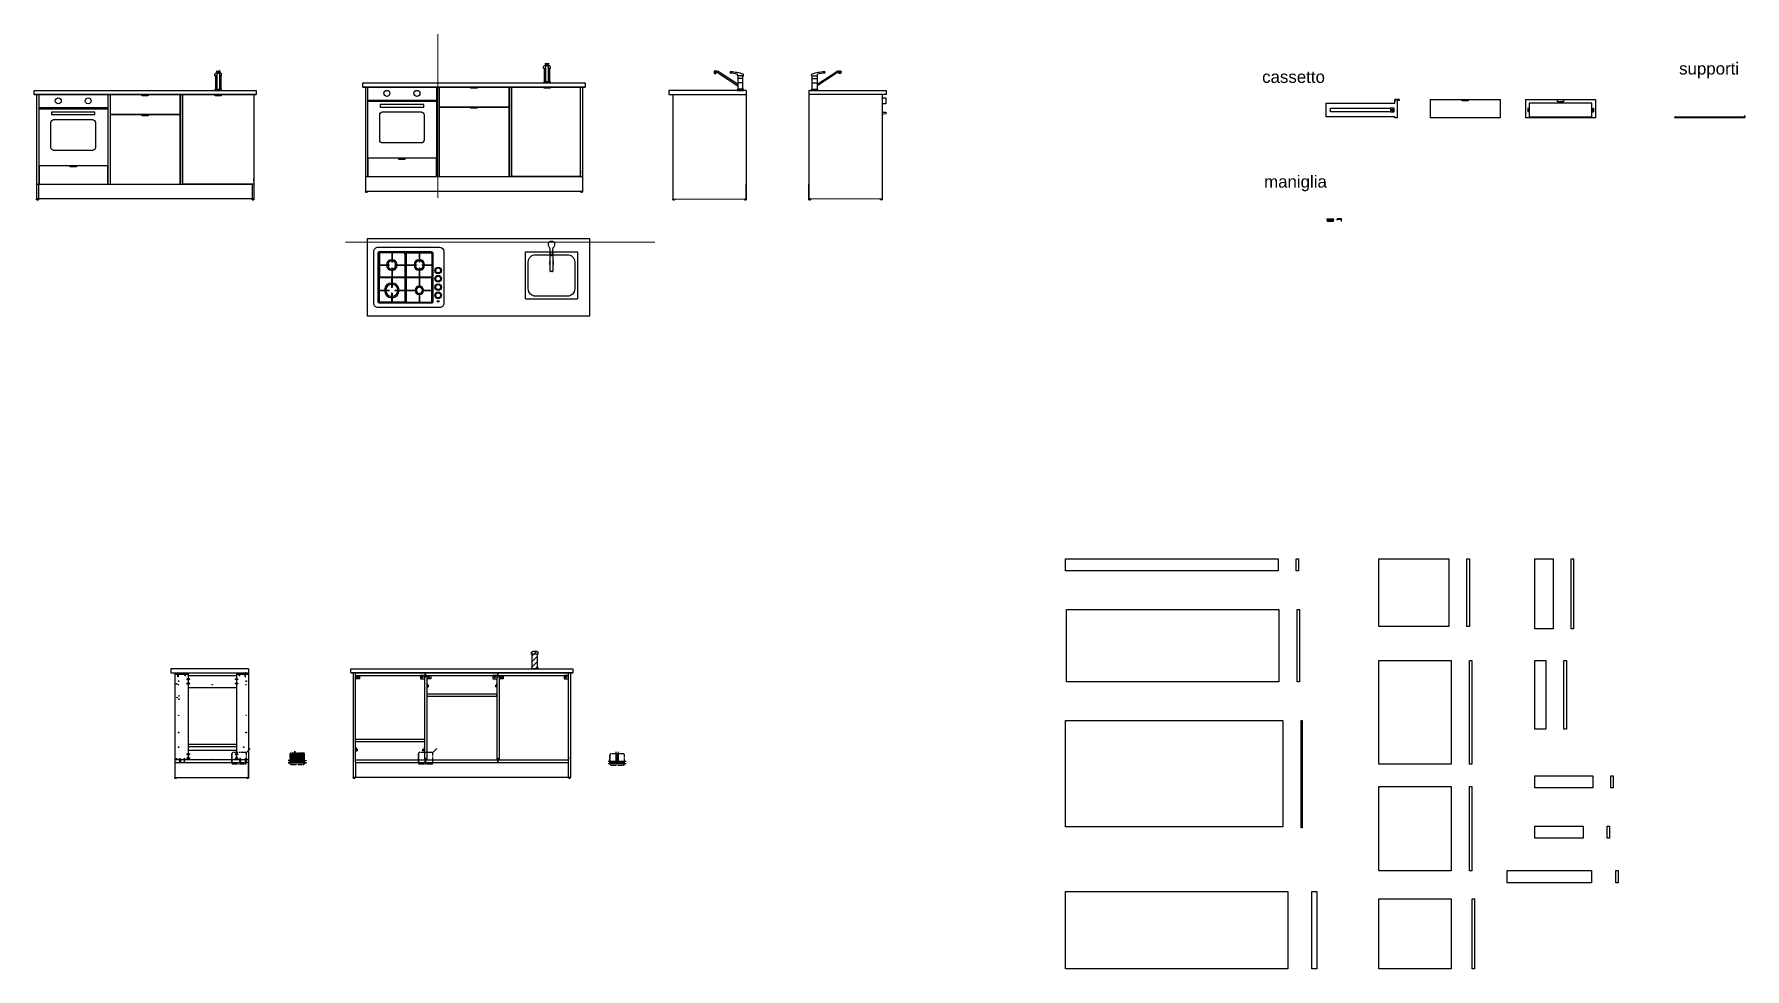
# Model space of a CAD drawing. Header units: millimetres. Extents: x 1636 to 3054, y -633 to 141.
import ezdxf

# ---------------------------------------------------------------- set-up
doc = ezdxf.new("R2010")
doc.units = ezdxf.units.MM
doc.linetypes.add('CENTER2', pattern=[1.125, 0.75, -0.125, 0.125, -0.125])
doc.linetypes.add('TRATTOPUNTO2', pattern=[12.7, 6.35, -3.175, 0, -3.175])
for name, color, linetype in [('ante', 6, 'Continuous'), ('cassetti', 150, 'Continuous'), ('elementi incassati', 131, 'Continuous'), ('G-ANNO-TEXT', 3, 'Continuous'), ('linea dettagli', 9, 'TRATTOPUNTO2'), ('PDF _Geometria', 7, 'Continuous'), ('STRUTTURA', 7, 'Continuous'), ('supporti', 5, 'Continuous')]:
    doc.layers.add(name, color=color, linetype=linetype)
doc.layers.add('Linee e simboli', color=2, linetype='Continuous', lineweight=18)
doc.styles.get("Standard").update_dxf_attribs({"font": 'arial.ttf'})
pattern_1 = [(45, (-9e-13, 1.7825), (-2.245064, 2.245064), [])]
pattern_2 = [(45, (266.7734, 23.33965), (-0.224506403, 0.224506403), [])]

msp = doc.modelspace()

# ---------------------------------------------------------------- texts
at = {"char_height": 10, "attachment_point": 1}
for s, insert in [('supporti', (2999.2, 117.8)), ('cassetto', (2653.7, 110.9)), ('maniglia', (2655.3, 24.1))]:
    msp.add_mtext_dynamic_manual_height_columns(s, width=173.723, gutter_width=12.5, heights=[0], dxfattribs=dict(at, insert=insert))

# ---------------------------------------------------------------- hatches: boundary and pattern name
at = {"layer": 'G-ANNO-TEXT', "true_color": 0xffffff}
h = msp.add_hatch(dxfattribs=at)
h.set_pattern_fill('ANSI31')
h.set_pattern_definition(pattern_1)
h.paths.add_polyline_path([(2053.9, -370.9, 0.278289), (2048.3, -370.9), (2048.3, -372.5), (2052.1, -372.5), (2053.9, -372.5)])
h = msp.add_hatch(dxfattribs=at)
h.set_pattern_fill('ANSI31')
h.set_pattern_definition(pattern_1)
h.paths.add_polyline_path([(2053.1, -372.5), (2052.1, -372.5), (2049, -372.5), (2049, -383.5), (2048.6, -383.5), (2048.6, -384.5), (2053.6, -384.5), (2053.6, -383.5), (2053.1, -383.5)])
at = {"layer": 'G-ANNO-TEXT', "true_color": 0x939598}
h = msp.add_hatch(dxfattribs=at)
h.set_pattern_fill('ANSI31', color=252, scale=0.1)
edge = h.paths.add_edge_path()
edge.add_line((1860.3, -460.5), (1858.9, -460.5))
edge.add_line((1858.9, -460.5), (1858.9, -460.6))
edge.add_line((1858.9, -460.6), (1858.9, -460.6))
edge.add_line((1858.9, -460.6), (1859, -460.6))
edge.add_line((1859, -460.6), (1858.9, -460.6))
edge.add_line((1858.9, -460.6), (1858.9, -460.6))
edge.add_line((1858.9, -460.6), (1858.9, -460.8))
edge.add_line((1858.9, -460.8), (1858.9, -460.8))
edge.add_line((1858.9, -460.8), (1859, -460.8))
edge.add_line((1859, -460.8), (1858.9, -460.8))
edge.add_line((1858.9, -460.8), (1858.9, -460.8))
edge.add_line((1858.9, -460.8), (1858.9, -461))
edge.add_line((1858.9, -461), (1858.9, -461))
edge.add_line((1858.9, -461), (1859, -461))
edge.add_line((1859, -461), (1858.9, -461.1))
edge.add_line((1858.9, -461.1), (1858.9, -461))
edge.add_line((1858.9, -461), (1858.9, -461.2))
edge.add_line((1858.9, -461.2), (1858.9, -461.2))
edge.add_line((1858.9, -461.2), (1859, -461.3))
edge.add_line((1859, -461.3), (1858.9, -461.3))
edge.add_line((1858.9, -461.3), (1858.9, -461.3))
edge.add_line((1858.9, -461.3), (1858.9, -461.4))
edge.add_line((1858.9, -461.4), (1858.9, -461.5))
edge.add_line((1858.9, -461.5), (1859, -461.5))
edge.add_line((1859, -461.5), (1858.9, -461.5))
edge.add_line((1858.9, -461.5), (1858.9, -461.5))
edge.add_line((1858.9, -461.5), (1858.9, -461.7))
edge.add_line((1858.9, -461.7), (1858.9, -461.7))
edge.add_line((1858.9, -461.7), (1859, -461.7))
edge.add_line((1859, -461.7), (1858.9, -461.7))
edge.add_line((1858.9, -461.7), (1858.9, -461.7))
edge.add_line((1858.9, -461.7), (1858.9, -461.9))
edge.add_arc((1858.3, -462.2), 0.652, 31.7609, 34.6705, ccw=False)
edge.add_line((1858.9, -461.9), (1858.9, -461.9))
edge.add_line((1858.9, -461.9), (1859, -461.9))
edge.add_line((1859, -461.9), (1858.9, -461.9))
edge.add_arc((1858.3, -462.2), 0.652, 20.9239, 26.636, ccw=False)
edge.add_line((1859, -462), (1859, -462.5))
edge.add_line((1859, -462.5), (1860.3, -462.5))
edge.add_line((1860.3, -462.5), (1860.3, -460.5))
edge = h.paths.add_edge_path()
edge.add_line((1858.7, -461), (1858.6, -461))
edge.add_line((1858.6, -461), (1858.6, -461))
edge.add_line((1858.6, -461), (1858.6, -460.9))
edge.add_line((1858.6, -460.9), (1858.7, -460.9))
edge.add_line((1858.7, -460.9), (1858.7, -460.8))
edge.add_line((1858.7, -460.8), (1858.6, -460.8))
edge.add_line((1858.6, -460.8), (1858.6, -460.7))
edge.add_line((1858.6, -460.7), (1858.6, -460.7))
edge.add_line((1858.6, -460.7), (1858.7, -460.7))
edge.add_line((1858.7, -460.7), (1858.7, -460.6))
edge.add_line((1858.7, -460.6), (1858.6, -460.5))
edge.add_line((1858.6, -460.5), (1858.6, -460.5))
edge.add_line((1858.6, -460.5), (1858.7, -460.5))
edge.add_line((1858.7, -460.5), (1855.5, -460.5))
edge.add_line((1855.5, -460.5), (1855.5, -461.7))
edge.add_line((1855.5, -461.7), (1855.4, -461.8))
edge.add_line((1855.4, -461.8), (1855.4, -461.8))
edge.add_line((1855.4, -461.8), (1855, -461.8))
edge.add_line((1855, -461.8), (1855, -461.8))
edge.add_line((1855, -461.8), (1855, -461.7))
edge.add_line((1855, -461.7), (1855, -460.8))
edge.add_line((1855, -460.8), (1855, -460.5))
edge.add_line((1855, -460.5), (1848.3, -460.5))
edge.add_line((1848.3, -460.5), (1848.3, -462.5))
edge.add_line((1848.3, -462.5), (1858.6, -462.5))
edge.add_line((1858.6, -462.5), (1858.6, -462))
edge.add_arc((1859.2, -462.2), 0.652, 145.3295, 159.0761, ccw=False)
edge.add_line((1858.7, -461.9), (1858.6, -461.8))
edge.add_line((1858.6, -461.8), (1858.6, -461.8))
edge.add_line((1858.6, -461.8), (1858.6, -461.8))
edge.add_line((1858.6, -461.8), (1858.7, -461.8))
edge.add_line((1858.7, -461.8), (1858.7, -461.6))
edge.add_line((1858.7, -461.6), (1858.6, -461.6))
edge.add_line((1858.6, -461.6), (1858.6, -461.6))
edge.add_line((1858.6, -461.6), (1858.6, -461.6))
edge.add_line((1858.6, -461.6), (1858.7, -461.6))
edge.add_line((1858.7, -461.6), (1858.7, -461.4))
edge.add_line((1858.7, -461.4), (1858.6, -461.4))
edge.add_line((1858.6, -461.4), (1858.6, -461.4))
edge.add_line((1858.6, -461.4), (1858.6, -461.4))
edge.add_line((1858.6, -461.4), (1858.7, -461.4))
edge.add_line((1858.7, -461.4), (1858.7, -461.2))
edge.add_line((1858.7, -461.2), (1858.6, -461.2))
edge.add_line((1858.6, -461.2), (1858.6, -461.2))
edge.add_line((1858.6, -461.2), (1858.6, -461.1))
edge.add_line((1858.6, -461.1), (1858.7, -461.2))
edge.add_line((1858.7, -461.2), (1858.7, -461))
edge = h.paths.add_edge_path()
edge.add_line((1858.7, -459.9), (1858.6, -459.9))
edge.add_line((1858.6, -459.9), (1858.6, -459.9))
edge.add_line((1858.6, -459.9), (1858.6, -459.8))
edge.add_line((1858.6, -459.8), (1858.7, -459.9))
edge.add_line((1858.7, -459.9), (1858.7, -459.7))
edge.add_line((1858.7, -459.7), (1858.6, -459.7))
edge.add_line((1858.6, -459.7), (1858.6, -459.7))
edge.add_line((1858.6, -459.7), (1858.6, -459.6))
edge.add_line((1858.6, -459.6), (1858.7, -459.6))
edge.add_line((1858.7, -459.6), (1858.7, -459.5))
edge.add_line((1858.7, -459.5), (1858.6, -459.5))
edge.add_line((1858.6, -459.5), (1858.6, -459.4))
edge.add_line((1858.6, -459.4), (1858.6, -459.4))
edge.add_line((1858.6, -459.4), (1858.7, -459.4))
edge.add_line((1858.7, -459.4), (1858.7, -459.4))
edge.add_arc((1858.8, -459.6), 0.162, 54.753, 125.247, ccw=False)
edge.add_line((1858.9, -459.4), (1858.9, -459.5))
edge.add_line((1858.9, -459.5), (1858.9, -459.5))
edge.add_line((1858.9, -459.5), (1859, -459.5))
edge.add_line((1859, -459.5), (1858.9, -459.6))
edge.add_line((1858.9, -459.6), (1858.9, -459.5))
edge.add_line((1858.9, -459.5), (1858.9, -459.7))
edge.add_line((1858.9, -459.7), (1858.9, -459.7))
edge.add_line((1858.9, -459.7), (1859, -459.7))
edge.add_line((1859, -459.7), (1858.9, -459.8))
edge.add_line((1858.9, -459.8), (1858.9, -459.8))
edge.add_line((1858.9, -459.8), (1858.9, -459.9))
edge.add_line((1858.9, -459.9), (1858.9, -459.9))
edge.add_line((1858.9, -459.9), (1859, -460))
edge.add_line((1859, -460), (1858.9, -460))
edge.add_line((1858.9, -460), (1858.9, -460))
edge.add_line((1858.9, -460), (1858.9, -460.1))
edge.add_line((1858.9, -460.1), (1858.9, -460.2))
edge.add_line((1858.9, -460.2), (1859, -460.2))
edge.add_line((1859, -460.2), (1858.9, -460.2))
edge.add_line((1858.9, -460.2), (1858.9, -460.2))
edge.add_line((1858.9, -460.2), (1858.9, -460.4))
edge.add_line((1858.9, -460.4), (1858.9, -460.4))
edge.add_line((1858.9, -460.4), (1859, -460.4))
edge.add_line((1859, -460.4), (1860.3, -460.4))
edge.add_line((1860.3, -460.4), (1860.3, -455.4))
edge.add_arc((1859.3, -455.4), 1.09, 360, 450)
edge.add_line((1859.3, -454.4), (1852.1, -454.4))
edge.add_line((1852.1, -454.4), (1852.1, -455.4))
edge.add_line((1852.1, -455.4), (1853.1, -455.4))
edge.add_line((1853.1, -455.4), (1853.2, -455.5))
edge.add_line((1853.2, -455.5), (1853.2, -455.5))
edge.add_line((1853.2, -455.5), (1853.2, -455.9))
edge.add_line((1853.2, -455.9), (1853.2, -455.9))
edge.add_line((1853.2, -455.9), (1853.1, -455.9))
edge.add_line((1853.1, -455.9), (1852.1, -455.9))
edge.add_line((1852.1, -455.9), (1852.1, -458.8))
edge.add_line((1852.1, -458.8), (1853.1, -458.8))
edge.add_line((1853.1, -458.8), (1853.2, -458.9))
edge.add_line((1853.2, -458.9), (1853.2, -458.9))
edge.add_line((1853.2, -458.9), (1853.2, -459.3))
edge.add_line((1853.2, -459.3), (1853.2, -459.3))
edge.add_line((1853.2, -459.3), (1853.1, -459.3))
edge.add_line((1853.1, -459.3), (1852.1, -459.3))
edge.add_line((1852.1, -459.3), (1852.1, -460.4))
edge.add_line((1852.1, -460.4), (1855, -460.4))
edge.add_line((1855, -460.4), (1855, -459.7))
edge.add_line((1855, -459.7), (1855, -459.6))
edge.add_line((1855, -459.6), (1855, -459.6))
edge.add_line((1855, -459.6), (1855.4, -459.6))
edge.add_line((1855.4, -459.6), (1855.4, -459.6))
edge.add_line((1855.4, -459.6), (1855.5, -459.7))
edge.add_line((1855.5, -459.7), (1855.5, -460.4))
edge.add_line((1855.5, -460.4), (1858.7, -460.4))
edge.add_line((1858.7, -460.4), (1858.7, -460.3))
edge.add_line((1858.7, -460.3), (1858.6, -460.3))
edge.add_line((1858.6, -460.3), (1858.6, -460.3))
edge.add_line((1858.6, -460.3), (1858.6, -460.3))
edge.add_line((1858.6, -460.3), (1858.7, -460.3))
edge.add_line((1858.7, -460.3), (1858.7, -460.1))
edge.add_line((1858.7, -460.1), (1858.6, -460.1))
edge.add_line((1858.6, -460.1), (1858.6, -460.1))
edge.add_line((1858.6, -460.1), (1858.6, -460.1))
edge.add_line((1858.6, -460.1), (1858.7, -460.1))
edge.add_line((1858.7, -460.1), (1858.7, -459.9))
edge = h.paths.add_edge_path(flags=16)
edge.add_arc((1859.9, -458.1), 0.0471, 0, 360)
h = msp.add_hatch(dxfattribs=at)
h.set_pattern_fill('ANSI31', color=252, scale=0.1)
h.paths.add_polyline_path([(1860.3, -455.4, 0.414214), (1859.3, -454.4), (1852.1, -454.4), (1852.1, -455.4), (1853.1, -455.4), (1853.2, -455.5), (1853.2, -455.5), (1853.2, -455.9), (1853.2, -455.9), (1853.1, -455.9), (1852.1, -455.9), (1852.1, -458.8), (1853.1, -458.8), (1853.2, -458.9), (1853.2, -458.9), (1853.2, -459.3), (1853.2, -459.3), (1853.1, -459.3), (1852.1, -459.3), (1852.1, -460.4), (1855, -460.4), (1855, -459.7), (1855, -459.6), (1855, -459.6), (1855.4, -459.6), (1855.4, -459.6), (1855.5, -459.7), (1855.5, -460.4), (1858.7, -460.4), (1858.7, -460.3), (1858.6, -460.3), (1858.6, -460.3), (1858.6, -460.3), (1858.7, -460.3), (1858.7, -460.1), (1858.6, -460.1), (1858.6, -460.1), (1858.6, -460.1), (1858.7, -460.1), (1858.7, -459.9), (1858.6, -459.9), (1858.6, -459.9), (1858.6, -459.8), (1858.7, -459.9), (1858.7, -459.7), (1858.6, -459.7), (1858.6, -459.7), (1858.6, -459.6), (1858.7, -459.6), (1858.7, -459.5), (1858.6, -459.5), (1858.6, -459.4), (1858.6, -459.4), (1858.7, -459.4, -0.339949), (1858.9, -459.4), (1858.9, -459.5), (1858.9, -459.5), (1859, -459.5), (1858.9, -459.6), (1858.9, -459.5), (1858.9, -459.7), (1858.9, -459.7), (1859, -459.7), (1858.9, -459.8), (1858.9, -459.8), (1858.9, -459.9), (1858.9, -459.9), (1859, -460), (1858.9, -460), (1858.9, -460), (1858.9, -460.1), (1858.9, -460.2), (1859, -460.2), (1858.9, -460.2), (1858.9, -460.2), (1858.9, -460.4), (1858.9, -460.4), (1859, -460.4), (1860.3, -460.4)])
h.paths.add_polyline_path([(1860.2, -458.1, -1), (1859.7, -458.1, -1)], flags=16)
h.paths.add_polyline_path([(1852, -455.9), (1851.1, -455.9), (1851, -455.9), (1851, -455.9), (1851, -455.5), (1851, -455.5), (1851.1, -455.4), (1852, -455.4), (1852, -454.4), (1849.3, -454.4, 0.414214), (1848.3, -455.4), (1848.3, -460.4), (1852, -460.4), (1852, -459.3), (1851.1, -459.3), (1851, -459.3), (1851, -459.3), (1851, -458.9), (1851, -458.9), (1851.1, -458.8), (1852, -458.8)])
h = msp.add_hatch(dxfattribs=at)
h.set_pattern_fill('ANSI31', color=252, scale=0.1)
h.paths.add_polyline_path([(1852, -459.3), (1851.1, -459.3), (1851, -459.3), (1851, -459.3), (1851, -458.9), (1851, -458.9), (1851.1, -458.8), (1852, -458.8), (1852, -455.9), (1851.1, -455.9), (1851, -455.9), (1851, -455.9), (1851, -455.5), (1851, -455.5), (1851.1, -455.4), (1852, -455.4), (1852, -454.4), (1849.3, -454.4, 0.414214), (1848.3, -455.4), (1848.3, -460.4), (1852, -460.4)])
h.paths.add_polyline_path([(1860.3, -455.4, 0.414214), (1859.3, -454.4), (1852.1, -454.4), (1852.1, -455.4), (1853.1, -455.4), (1853.2, -455.5), (1853.2, -455.5), (1853.2, -455.9), (1853.2, -455.9), (1853.1, -455.9), (1852.1, -455.9), (1852.1, -458.8), (1853.1, -458.8), (1853.2, -458.9), (1853.2, -458.9), (1853.2, -459.3), (1853.2, -459.3), (1853.1, -459.3), (1852.1, -459.3), (1852.1, -460.4), (1855, -460.4), (1855, -459.7), (1855, -459.6), (1855, -459.6), (1855.4, -459.6), (1855.4, -459.6), (1855.5, -459.7), (1855.5, -460.4), (1858.7, -460.4), (1858.7, -460.3), (1858.6, -460.3), (1858.6, -460.3), (1858.6, -460.3), (1858.7, -460.3), (1858.7, -460.1), (1858.6, -460.1), (1858.6, -460.1), (1858.6, -460.1), (1858.7, -460.1), (1858.7, -459.9), (1858.6, -459.9), (1858.6, -459.9), (1858.6, -459.8), (1858.7, -459.9), (1858.7, -459.7), (1858.6, -459.7), (1858.6, -459.7), (1858.6, -459.6), (1858.7, -459.6), (1858.7, -459.5), (1858.6, -459.5), (1858.6, -459.4), (1858.6, -459.4), (1858.7, -459.4, -0.339949), (1858.9, -459.4), (1858.9, -459.5), (1858.9, -459.5), (1859, -459.5), (1858.9, -459.6), (1858.9, -459.5), (1858.9, -459.7), (1858.9, -459.7), (1859, -459.7), (1858.9, -459.8), (1858.9, -459.8), (1858.9, -459.9), (1858.9, -459.9), (1859, -460), (1858.9, -460), (1858.9, -460), (1858.9, -460.1), (1858.9, -460.2), (1859, -460.2), (1858.9, -460.2), (1858.9, -460.2), (1858.9, -460.4), (1858.9, -460.4), (1859, -460.4), (1860.3, -460.4)])
h = msp.add_hatch(dxfattribs=at)
h.set_pattern_fill('ANSI31', color=252, scale=0.1)
h.set_pattern_definition(pattern_2)
h.paths.add_polyline_path([(2119.1, -461.1), (2119.1, -461), (2119, -461), (2119.1, -461), (2119.1, -461), (2119.1, -461), (2113.3, -461), (2113.3, -463), (2119, -463), (2119, -462.5, -0.060053), (2119.1, -462.4), (2119.1, -462.3), (2119, -462.3), (2119.1, -462.3), (2119.1, -462.3), (2119.1, -462.1), (2119.1, -462.1), (2119, -462.1), (2119.1, -462.1), (2119.1, -462.1), (2119.1, -461.9), (2119.1, -461.9), (2119, -461.9), (2119.1, -461.9), (2119.1, -461.9), (2119.1, -461.7), (2119.1, -461.7), (2119, -461.7), (2119.1, -461.7), (2119.1, -461.7), (2119.1, -461.5), (2119.1, -461.5), (2119, -461.5), (2119.1, -461.4), (2119.1, -461.5), (2119.1, -461.3), (2119.1, -461.3), (2119, -461.2), (2119.1, -461.2), (2119.1, -461.2)])
h = msp.add_hatch(dxfattribs=at)
h.set_pattern_fill('ANSI31', color=252, scale=0.1)
h.set_pattern_definition(pattern_2)
h.paths.add_polyline_path([(2120.2, -454.9), (2118.2, -454.9), (2118.2, -460.9), (2119.1, -460.9), (2119.1, -460.8), (2119.1, -460.8), (2119, -460.8), (2119.1, -460.8), (2119.1, -460.8), (2119.1, -460.6), (2119.1, -460.6), (2119, -460.6), (2119.1, -460.6), (2119.1, -460.6), (2119.1, -460.4), (2119.1, -460.4), (2119, -460.4), (2119.1, -460.4), (2119.1, -460.4), (2119.1, -460.2), (2119.1, -460.2), (2119, -460.2), (2119.1, -460.1), (2119.1, -460.2), (2119.1, -460), (2119.1, -460), (2119, -459.9), (2119.1, -459.9), (2119.1, -459.9), (2119.1, -459.9, -0.31767), (2119.3, -459.9), (2119.3, -460), (2119.3, -460), (2119.4, -460), (2119.3, -460.1), (2119.3, -460), (2119.3, -460.2), (2119.3, -460.2), (2119.4, -460.2), (2119.3, -460.3), (2119.3, -460.3), (2119.3, -460.4), (2119.3, -460.4), (2119.4, -460.5), (2119.3, -460.5), (2119.3, -460.5), (2119.3, -460.6), (2119.3, -460.7), (2119.4, -460.7), (2119.3, -460.7), (2119.3, -460.7), (2119.3, -460.9), (2119.3, -460.9), (2119.4, -460.9), (2120.2, -460.9)])
h.paths.add_polyline_path([(2125.4, -461), (2119.3, -461), (2119.3, -461.1), (2119.3, -461.1), (2119.4, -461.1), (2119.3, -461.1), (2119.3, -461.1), (2119.3, -461.3), (2119.3, -461.3), (2119.4, -461.3), (2119.3, -461.4), (2119.3, -461.3), (2119.3, -461.5), (2119.3, -461.5), (2119.4, -461.5), (2119.3, -461.6), (2119.3, -461.6), (2119.3, -461.7), (2119.3, -461.7), (2119.4, -461.8), (2119.3, -461.8), (2119.3, -461.8), (2119.3, -461.9), (2119.3, -462), (2119.4, -462), (2119.3, -462), (2119.3, -462), (2119.3, -462.2), (2119.3, -462.2), (2119.4, -462.2), (2119.3, -462.2), (2119.3, -462.2), (2119.3, -462.4, -0.012696), (2119.3, -462.4), (2119.3, -462.4), (2119.4, -462.4), (2119.3, -462.4, -0.024929), (2119.4, -462.5), (2119.4, -463), (2120.2, -463), (2125.4, -463)])

# ---------------------------------------------------------------- linework, layer by layer
for p, q in [((2058.4, 112.9), (2058.4, 114.5)), ((2060.2, 101.9), (2060.2, 116.6)), ((2062.2, 115.9), (2060.2, 115.9)), ((2060.3, 116.9), (2062, 116.9)), ((2060.5, 115.2), (2060.5, 115.9)), ((2060.5, 115.3), (2061.9, 115.3)), ((2061.7, 115), (2060.7, 115)), ((2061.9, 115.9), (2061.9, 115.2)), ((2062.2, 116.6), (2062.2, 101.9)), ((2064, 112.9), (2064, 114.5)), ((1786, 106.6), (1786, 108.2)), ((1787.8, 106.6), (1786, 106.6)), ((1786.8, 95.7), (1786.8, 106.6)), ((1786.8, 104.6), (1787.8, 104.6)), ((1786.8, 100.8), (1787.8, 100.8)), ((1787.8, 95.7), (1787.8, 110.4)), ((1789.8, 109.7), (1787.8, 109.7)), ((1787.9, 110.7), (1789.7, 110.7)), ((1788.1, 109), (1788.1, 109.7)), ((1788.1, 109.1), (1789.5, 109.1)), ((1789.3, 108.8), (1788.3, 108.8)), ((1789.5, 109.7), (1789.5, 109)), ((1789.8, 110.4), (1789.8, 95.7)), ((1791.6, 106.6), (1789.8, 106.6)), ((1789.8, 104.6), (1790.9, 104.6)), ((1789.8, 100.8), (1790.9, 100.8)), ((1790.9, 106.6), (1790.9, 95.7)), ((1791.6, 106.6), (1791.6, 108.2)), ((1908.7, 100.9), (2092.7, 100.9)), ((1908.7, 97.4), (1908.7, 100.9)), ((2060.2, 112.9), (2058.4, 112.9)), ((2058.7, 100.9), (2058.7, 101.9)), ((2058.7, 101.9), (2063.7, 101.9)), ((2058.7, 101.9), (2059.1, 101.9)), ((2063.7, 100.9), (2058.7, 100.9)), ((2059.1, 101.9), (2059.1, 112.9)), ((2059.1, 110.9), (2060.2, 110.9)), ((2059.1, 107), (2060.2, 107)), ((2060.2, 101.9), (2062.2, 101.9)), ((2064, 112.9), (2062.2, 112.9)), ((2062.2, 110.9), (2063.2, 110.9)), ((2062.2, 107), (2063.2, 107)), ((2063.2, 112.9), (2063.2, 101.9)), ((2063.7, 101.9), (2063.2, 101.9)), ((2063.7, 101.9), (2063.7, 100.9)), ((2092.7, 100.9), (2092.7, 97.4)), ((2199.6, 110.2), (2199.6, 109.9)), ((2199.8, 109.7), (2201.1, 109.7)), ((2199.8, 109.7), (2199.8, 109)), ((2201.2, 109.1), (2199.8, 109.1)), ((2200, 108.8), (2201, 108.8)), ((2201.1, 110.7), (2200.1, 110.7)), ((2201.2, 109), (2201.2, 109.7)), ((2203.3, 109), (2219.4, 98.4)), ((2218.6, 100.1), (2203.9, 109.9)), ((2212.8, 109.6), (2212.8, 109.5)), ((2213.1, 109), (2213.1, 109)), ((2218.9, 107), (2218.9, 108.2)), ((2218.9, 100), (2218.9, 100)), ((2219.4, 106.6), (2219.3, 106.6)), ((2223.6, 106.6), (2219.4, 106.6)), ((2219.4, 106.6), (2219.4, 95.7)), ((2223.5, 104.6), (2219.4, 104.6)), ((2223.5, 100.8), (2219.4, 100.8)), ((2219.4, 100.5), (2219.4, 100.5)), ((2223.5, 95.7), (2223.5, 106.6)), ((2223.6, 106.6), (2223.5, 106.6)), ((2224.1, 107.1), (2224.1, 107.6)), ((2280.2, 107.1), (2280.2, 107.6)), ((2280.7, 106.6), (2284.9, 106.6)), ((2280.7, 106.6), (2280.8, 106.6)), ((2280.8, 95.7), (2280.8, 106.6)), ((2280.8, 104.6), (2284.9, 104.6)), ((2280.8, 100.8), (2284.9, 100.8)), ((2301, 109), (2284.9, 98.4)), ((2284.9, 106.6), (2284.9, 95.7)), ((2284.9, 106.6), (2285, 106.6)), ((2284.9, 100.5), (2284.9, 100.5)), ((2285.4, 107), (2285.4, 108.2)), ((2285.4, 100), (2285.4, 100)), ((2285.7, 100.1), (2300.5, 109.9)), ((2291.2, 109), (2291.2, 109)), ((2291.6, 109.6), (2291.6, 109.5)), ((2303.1, 109), (2303.1, 109.7)), ((2303.1, 109.1), (2304.6, 109.1)), ((2303.2, 110.7), (2304.3, 110.7)), ((2304.6, 109.7), (2303.2, 109.7)), ((2304.4, 108.8), (2303.3, 108.8)), ((2304.6, 109.7), (2304.6, 109)), ((2304.8, 110.2), (2304.8, 109.9)), ((1636.3, 94.7), (1820.3, 94.7)), ((1636.3, 91.2), (1636.3, 94.7)), ((1820.3, 91.2), (1636.3, 91.2)), ((1636.3, 91.2), (1820.3, 91.2)), ((1638.3, 91.2), (1638.3, 4.7)), ((1640.3, 17.1), (1640.3, 91.2)), ((1697.3, 91.2), (1697.3, 17.1)), ((1699.3, 91.2), (1699.3, 17.1)), ((1757.3, 91.2), (1757.3, 17.1)), ((1759.3, 91.2), (1757.3, 91.2)), ((1759.3, 91.2), (1757.3, 91.2)), ((1759.3, 91.2), (1759.3, 17.1)), ((1786.3, 94.7), (1786.3, 95.7)), ((1786.3, 95.7), (1791.3, 95.7)), ((1786.3, 95.7), (1786.8, 95.7)), ((1791.3, 94.7), (1786.3, 94.7)), ((1787.8, 95.7), (1789.8, 95.7)), ((1791.3, 95.7), (1790.8, 95.7)), ((1791.3, 95.7), (1791.3, 94.7)), ((1818.3, 91.2), (1818.3, 4.7)), ((1820.3, 94.7), (1820.3, 91.2)), ((2092.7, 97.4), (1908.7, 97.4)), ((1908.7, 97.4), (2092.7, 97.4)), ((1910.7, 97.4), (1910.7, 10.9)), ((1912.7, 23.3), (1912.7, 97.4)), ((1969.7, 97.4), (1969.7, 23.3)), ((1971.7, 97.4), (1971.7, 23.3)), ((2029.7, 97.4), (2029.7, 23.3)), ((2031.7, 97.4), (2029.7, 97.4)), ((2031.7, 97.4), (2029.7, 97.4)), ((2031.7, 97.4), (2031.7, 23.3)), ((2088.7, 97.4), (2088.7, 23.3)), ((2090.7, 97.4), (2090.7, 10.9)), ((2226.3, 94.7), (2162, 94.7)), ((2162, 94.7), (2162, 91.2)), ((2162, 91.2), (2226.3, 91.2)), ((2165.3, 91.2), (2165.3, 4.6)), ((2223.9, 95.7), (2218.9, 95.7)), ((2218.9, 95.7), (2218.9, 94.7)), ((2218.9, 94.7), (2223.9, 94.7)), ((2223.9, 94.7), (2223.9, 95.7)), ((2226.3, 94.7), (2226.3, 4.6)), ((2278, 94.7), (2342.3, 94.7)), ((2278, 94.7), (2278, 4.6)), ((2342.3, 91.2), (2278, 91.2)), ((2280.4, 94.7), (2280.4, 95.7)), ((2280.4, 95.7), (2285.4, 95.7)), ((2285.4, 94.7), (2280.4, 94.7)), ((2285.4, 95.7), (2285.4, 94.7)), ((2339, 91.2), (2339, 17.1)), ((2342.3, 94.7), (2342.3, 91.2)), ((2763.6, 85.1), (2763.6, 87.1)), ((2763.6, 87.1), (2767.2, 87.1)), ((2763.7, 85.1), (2763.6, 85.1)), ((2763.7, 84), (2763.7, 87)), ((2763.7, 87), (2765.7, 87)), ((2767.1, 87), (2763.7, 87)), ((2763.7, 87), (2763.7, 85.1)), ((2765.7, 87), (2765.7, 71.8)), ((2767.1, 86.1), (2767.1, 87)), ((2767.2, 86.1), (2767.1, 86.1)), ((2767.2, 87.1), (2767.2, 86.1)), ((2792.8, 87), (2792.8, 71.8)), ((2792.8, 87), (2850.8, 87)), ((2819.3, 86), (2819.3, 87)), ((2819.3, 87), (2824.3, 87)), ((2824.3, 86), (2819.3, 86)), ((2824.3, 87), (2824.3, 86)), ((2850.8, 87), (2850.8, 71.8)), ((2872, 87), (2872, 71.8)), ((2872, 87), (2930, 87)), ((2898.5, 85.1), (2898.5, 87)), ((2903.5, 85.1), (2898.5, 85.1)), ((2903.5, 87), (2903.5, 85.1)), ((2930, 87), (2930, 71.8)), ((1699.3, 74.7), (1757.3, 74.7)), ((1971.7, 80.9), (2029.7, 80.9)), ((2706.7, 84), (2763.7, 84)), ((2706.7, 72.8), (2706.7, 84)), ((2763.7, 72.8), (2706.7, 72.8)), ((2763.7, 71.8), (2763.7, 72.8)), ((2765.7, 71.8), (2763.7, 71.8)), ((2850.8, 71.8), (2792.8, 71.8)), ((2930, 71.8), (2872, 71.8)), ((2927, 84), (2875, 84)), ((2875, 84), (2875, 72.8)), ((2875, 72.8), (2927, 72.8)), ((2927, 72.8), (2927, 84)), ((1638.3, 17.1), (1818.3, 17.1)), ((1638.3, 17.1), (1639.8, 17.1)), ((1638.3, 17.1), (1640.3, 17.1)), ((1639.8, 17.1), (1639.8, 4.7)), ((1818.3, 17.1), (1816.8, 17.1)), ((1816.8, 17.1), (1816.8, 4.7)), ((1818.3, 19.7), (1818.3, 21.7)), ((1910.7, 23.3), (2090.7, 23.3)), ((1910.7, 23.3), (1912.2, 23.3)), ((1910.7, 23.3), (1912.7, 23.3)), ((2090.7, 23.3), (2089.2, 23.3)), ((2090.7, 25.9), (2090.7, 27.9)), ((2226.3, 4.6), (2226.3, 17.1)), ((2278, 4.6), (2278, 17.1)), ((2339, 17.1), (2339, 4.6)), ((1818.3, 4.7), (1638.3, 4.7)), ((1639.8, 4.7), (1638.3, 4.7)), ((2090.7, 10.9), (1910.7, 10.9)), ((1912.2, 10.9), (1910.7, 10.9)), ((2165.3, 4.6), (2166.8, 4.6)), ((2165.4, 4.6), (2166.8, 4.6)), ((2166.8, 4.6), (2224.8, 4.7)), ((2224.8, 4.6), (2226.3, 4.6)), ((2224.9, 4.6), (2226.3, 4.6)), ((2279.5, 4.6), (2278, 4.6)), ((2279.4, 4.6), (2278.1, 4.6)), ((2337.5, 4.6), (2279.5, 4.7)), ((2339, 4.6), (2337.5, 4.6)), ((2338.9, 4.6), (2337.6, 4.6)), ((2707.7, -12.8), (2707.7, -11.8)), ((2707.7, -11.8), (2712.7, -11.8)), ((2712.7, -12.8), (2707.7, -12.8)), ((2707.7, -12.8), (2707.7, -13.8)), ((2707.7, -13.8), (2712.7, -13.8)), ((2712.7, -11.8), (2712.7, -12.8)), ((2712.7, -13.8), (2712.7, -12.8)), ((2715.8, -11.8), (2715.8, -12.8)), ((2719.4, -11.8), (2715.8, -11.8)), ((2715.8, -12.8), (2715.9, -12.8)), ((2715.9, -12.8), (2715.9, -11.9)), ((2715.9, -11.9), (2719.3, -11.9)), ((2719.3, -11.9), (2719.3, -13.8)), ((2719.3, -13.8), (2719.4, -13.8)), ((2719.4, -13.8), (2719.4, -11.8)), ((1912.4, -92.4), (1912.4, -28.1)), ((1912.4, -28.1), (2096.4, -28.1)), ((2096.4, -28.1), (2096.4, -92.4)), ((2064.3, -41.8), (2063.4, -35.6)), ((2063.9, -55), (2063.9, -38.9)), ((2065.5, -41.8), (2066.4, -35.6)), ((2065.9, -39.1), (2065.9, -55)), ((2065.4, -55.5), (2064.4, -55.5)), ((2096.4, -92.4), (1912.4, -92.4)), ((2490.9, -293.5), (2666.9, -293.5)), ((2490.9, -303.5), (2490.9, -293.5)), ((2666.9, -293.5), (2666.9, -303.5)), ((2681.9, -293.5), (2683.9, -293.5)), ((2681.9, -303.5), (2681.9, -293.5)), ((2683.9, -293.5), (2683.9, -303.5)), ((2750.4, -293.5), (2808.4, -293.5)), ((2750.4, -349.5), (2750.4, -293.5)), ((2808.4, -293.5), (2808.4, -349.5)), ((2823.4, -293.5), (2825.4, -293.5)), ((2823.4, -349.5), (2823.4, -293.5)), ((2825.4, -293.5), (2825.4, -349.5)), ((2879.6, -293.5), (2894.8, -293.5)), ((2879.6, -351.5), (2879.6, -293.5)), ((2894.8, -293.5), (2894.8, -351.5)), ((2909.8, -293.5), (2911.8, -293.5)), ((2909.8, -351.5), (2909.8, -293.5)), ((2911.8, -293.5), (2911.8, -351.5)), ((2666.9, -303.5), (2490.9, -303.5)), ((2683.9, -303.5), (2681.9, -303.5)), ((2491.6, -335.3), (2667.6, -335.3)), ((2491.6, -395.3), (2491.6, -335.3)), ((2667.6, -335.3), (2667.6, -395.3)), ((2682.6, -335.3), (2684.6, -335.3)), ((2682.6, -395.3), (2682.6, -335.3)), ((2684.6, -335.3), (2684.6, -395.3)), ((2808.4, -349.5), (2750.4, -349.5)), ((2825.4, -349.5), (2823.4, -349.5)), ((2894.8, -351.5), (2879.6, -351.5)), ((2911.8, -351.5), (2909.8, -351.5)), ((2048.3, -372.5), (2048.3, -370.9)), ((2052.1, -372.5), (2048.3, -372.5)), ((2049, -383.5), (2049, -372.5)), ((2053.9, -372.5), (2052.1, -372.5)), ((2053.1, -372.5), (2053.1, -383.5)), ((2053.9, -372.5), (2053.9, -370.9)), ((2750.4, -377.7), (2810.4, -377.7)), ((2750.4, -463.7), (2750.4, -377.7)), ((2810.4, -377.7), (2810.4, -463.7)), ((2825.4, -377.7), (2827.4, -377.7)), ((2825.4, -463.7), (2825.4, -377.7)), ((2827.4, -377.7), (2827.4, -463.7)), ((2879.6, -377.7), (2888.8, -377.7)), ((2879.6, -434.7), (2879.6, -377.7)), ((2888.8, -377.7), (2888.8, -434.7)), ((2903.8, -377.7), (2905.8, -377.7)), ((2903.8, -434.7), (2903.8, -377.7)), ((2905.8, -377.7), (2905.8, -434.7)), ((1813.9, -384.5), (1749.6, -384.5)), ((1749.6, -384.5), (1749.6, -388)), ((1749.6, -388), (1813.9, -388)), ((1752.9, -388), (1752.9, -474.6)), ((1752.9, -389), (1763.9, -389)), ((1763.9, -388), (1763.9, -460.1)), ((1763.9, -390), (1803.9, -390)), ((1813.9, -384.5), (1782.9, -384.5)), ((1803.9, -388), (1803.9, -460.1)), ((1803.9, -389), (1813.9, -389)), ((1813.9, -384.5), (1813.9, -474.6)), ((1898.6, -384.5), (2082.6, -384.5)), ((1898.6, -388), (1898.6, -384.5)), ((2082.6, -388), (1898.6, -388)), ((1898.6, -388), (2082.6, -388)), ((1900.6, -388), (1900.6, -474.5)), ((1902.6, -462.1), (1902.6, -388)), ((1902.6, -390), (1960.3, -390)), ((1961.6, -388), (1959.6, -388)), ((1959.6, -390), (1959.6, -460.1)), ((1960.8, -390), (2020.3, -390)), ((1961.6, -390), (1961.6, -460.1)), ((2019.6, -390), (2019.6, -460.1)), ((2020.8, -390), (2078.6, -390)), ((2021.6, -390), (2021.6, -460.1)), ((2048.6, -384.5), (2048.6, -383.5)), ((2048.6, -383.5), (2049, -383.5)), ((2053.6, -384.5), (2048.6, -384.5)), ((2053.6, -383.5), (2053.1, -383.5)), ((2053.6, -383.5), (2053.6, -384.5)), ((2078.6, -388), (2078.6, -462.1)), ((2080.6, -388), (2080.6, -474.5)), ((2082.6, -384.5), (2082.6, -388)), ((2667.6, -395.3), (2491.6, -395.3)), ((2684.6, -395.3), (2682.6, -395.3)), ((1763.9, -400), (1803.9, -400)), ((2490.9, -427.4), (2670.9, -427.4)), ((2490.9, -515.4), (2490.9, -427.4)), ((2670.9, -427.4), (2670.9, -515.4)), ((2685.9, -427.4), (2686.9, -427.4)), ((2685.9, -516.4), (2685.9, -427.4)), ((2686.9, -427.4), (2686.9, -516.4)), ((2888.8, -434.7), (2879.6, -434.7)), ((2905.8, -434.7), (2903.8, -434.7)), ((1763.9, -447), (1803.9, -447)), ((1763.9, -449), (1803.9, -449)), ((1763.9, -452), (1803.9, -452)), ((1811.8, -454.2), (1815.3, -450.7)), ((1852, -452.7), (1852, -460.4)), ((1852.1, -452.7), (1852.1, -460.4)), ((1966.4, -454.2), (1969.9, -450.7)), ((2118.2, -453.4), (2118.2, -460.9)), ((2120.2, -453.4), (2120.2, -460.9)), ((1813.9, -460.1), (1752.9, -460.1)), ((1752.9, -462.1), (1754.4, -462.1)), ((1754.4, -462.1), (1812.4, -462.1)), ((1803.9, -457), (1803.9, -455.9)), ((1813.9, -462.1), (1812.4, -462.1)), ((1813.9, -474.6), (1813.9, -462.1)), ((1852, -460.4), (1846.6, -460.4)), ((1846.6, -460.5), (1862, -460.5)), ((1862, -462.5), (1846.6, -462.5)), ((1862, -462.6), (1846.6, -462.6)), ((1852.1, -460.4), (1862, -460.4)), ((1902.6, -460.1), (2078.6, -460.1)), ((1902.6, -462.1), (2078.6, -462.1)), ((1902.6, -462.1), (1902.6, -462.1)), ((1902.6, -462.1), (1902.6, -474.5)), ((1961.6, -462.1), (1959.6, -462.1)), ((2078.6, -462.1), (2078.6, -462.1)), ((2078.6, -462.1), (2078.6, -474.5)), ((2080.6, -459.5), (2080.6, -457.5)), ((2111.8, -461), (2126.9, -461)), ((2111.8, -463), (2126.9, -463)), ((2111.8, -463.1), (2126.9, -463.1)), ((2118.2, -460.9), (2120.2, -460.9)), ((2120.2, -463), (2118.2, -463)), ((2810.4, -463.7), (2750.4, -463.7)), ((2827.4, -463.7), (2825.4, -463.7)), ((1752.9, -474.6), (1754.4, -474.6)), ((1752.9, -474.6), (1754.3, -474.6)), ((1754.4, -474.5), (1812.4, -474.5)), ((1754.4, -474.6), (1754.4, -474.5)), ((1812.4, -474.5), (1812.4, -474.6)), ((1812.4, -474.6), (1813.9, -474.6)), ((1812.4, -474.6), (1813.8, -474.6)), ((2080.6, -474.5), (1900.6, -474.5)), ((1902.1, -474.5), (1900.6, -474.5)), ((2879.6, -473.3), (2927.6, -473.3)), ((2879.6, -483.3), (2879.6, -473.3)), ((2927.6, -473.3), (2927.6, -483.3)), ((2942.6, -473.3), (2944.6, -473.3)), ((2942.6, -483.3), (2942.6, -473.3)), ((2944.6, -473.3), (2944.6, -483.3)), ((2750.4, -482), (2810.4, -482)), ((2750.4, -552), (2750.4, -482)), ((2810.4, -482), (2810.4, -552)), ((2825.4, -482), (2827.4, -482)), ((2825.4, -552), (2825.4, -482)), ((2827.4, -482), (2827.4, -552)), ((2927.6, -483.3), (2879.6, -483.3)), ((2944.6, -483.3), (2942.6, -483.3)), ((2670.9, -515.4), (2490.9, -515.4)), ((2686.9, -516.4), (2685.9, -516.4)), ((2879.6, -514.9), (2919.6, -514.9)), ((2879.6, -524.9), (2879.6, -514.9)), ((2919.6, -514.9), (2919.6, -524.9)), ((2939.6, -514.9), (2941.6, -514.9)), ((2939.6, -524.9), (2939.6, -514.9)), ((2941.6, -514.9), (2941.6, -524.9)), ((2919.6, -524.9), (2879.6, -524.9)), ((2941.6, -524.9), (2939.6, -524.9)), ((2810.4, -552), (2750.4, -552)), ((2827.4, -552), (2825.4, -552)), ((2856.7, -551.8), (2926.7, -551.8)), ((2856.7, -561.8), (2856.7, -551.8)), ((2926.7, -551.8), (2926.7, -561.8)), ((2946.7, -551.8), (2948.7, -551.8)), ((2946.7, -561.8), (2946.7, -551.8)), ((2948.7, -551.8), (2948.7, -561.8)), ((2926.7, -561.8), (2856.7, -561.8)), ((2948.7, -561.8), (2946.7, -561.8)), ((2490.9, -569.1), (2674.9, -569.1)), ((2490.9, -633.1), (2490.9, -569.1)), ((2674.9, -569.1), (2674.9, -633.1)), ((2694.9, -569.1), (2698.9, -569.1)), ((2694.9, -633.1), (2694.9, -569.1)), ((2698.9, -569.1), (2698.9, -633.1)), ((2750.4, -575.1), (2810.4, -575.1)), ((2750.4, -633.1), (2750.4, -575.1)), ((2810.4, -575.1), (2810.4, -633.1)), ((2827.6, -575.1), (2829.6, -575.1)), ((2827.6, -633.1), (2827.6, -575.1)), ((2829.6, -575.1), (2829.6, -633.1)), ((2674.9, -633.1), (2490.9, -633.1)), ((2698.9, -633.1), (2694.9, -633.1)), ((2810.4, -633.1), (2750.4, -633.1)), ((2829.6, -633.1), (2827.6, -633.1))]:
    msp.add_line(p, q)
at = {"linetype": 'CENTER2', "ltscale": 5}
for p, q in [((1848.3, -462.7), (1848.3, -455.4)), ((1859.3, -454.4), (1849.3, -454.4)), ((1849.3, -463.8), (1859.3, -463.8)), ((1860.3, -462.5), (1860.3, -455.4))]:
    msp.add_line(p, q, dxfattribs=at)
at = {"lineweight": 25}
for points in [[(1638.3, 4), (1638.3, 4), (1638.3, 4.1), (1638.3, 4.1), (1638.3, 4.1), (1638.3, 4.5)], [(1638.3, 4.5), (1638.3, 4.1), (1638.3, 4.1), (1638.3, 4.1)], [(1638.3, 4.5), (1638.3, 4.1), (1638.3, 4.1), (1638.3, 4.1), (1638.3, 4.1)], [(1638.3, 4.5), (1638.3, 4.5), (1638.3, 4.5)], [(1638.3, 4.5), (1638.3, 4.5), (1638.3, 4.5), (1638.3, 4.5)], [(1638.4, 4.5), (1638.4, 4.5), (1638.4, 4.5), (1638.4, 4.5), (1638.4, 4.5), (1638.3, 4.5)], [(1638.3, 4.1), (1638.3, 4.1), (1638.3, 4)], [(1638.3, 4), (1638.3, 4), (1638.3, 4), (1638.3, 4), (1638.3, 4.1), (1638.3, 4.1), (1638.3, 4.1), (1638.3, 4.1), (1638.3, 4.1)], [(1638.3, 4), (1638.3, 4), (1638.3, 4), (1638.3, 4.1), (1638.3, 4.1), (1638.3, 4.1), (1638.3, 4.1), (1638.3, 4.1), (1638.3, 4.1)], [(1639.6, 4), (1639.6, 4), (1639.5, 4), (1639.5, 4), (1639.4, 4), (1639.4, 4), (1639.3, 4), (1639.2, 4), (1639.2, 4), (1639.1, 4), (1639, 4), (1638.9, 4), (1638.9, 4), (1638.8, 4), (1638.7, 4), (1638.7, 4), (1638.6, 4), (1638.6, 4), (1638.5, 4), (1638.5, 4), (1638.4, 4), (1638.4, 4), (1638.4, 4), (1638.3, 4), (1638.3, 4), (1638.3, 4), (1638.3, 4)], [(1638.3, 4), (1638.3, 4)], [(1639.6, 4), (1639.6, 4), (1639.5, 4), (1639.5, 4), (1639.4, 4), (1639.3, 4), (1639.3, 4), (1639.2, 4), (1639.1, 4), (1639.1, 4), (1639, 4), (1638.9, 4), (1638.8, 4), (1638.8, 4), (1638.7, 4), (1638.6, 4), (1638.6, 4), (1638.5, 4), (1638.5, 4), (1638.4, 4), (1638.4, 4), (1638.4, 4), (1638.4, 4), (1638.3, 4), (1638.3, 4)], [(1638.3, 4), (1638.3, 4), (1638.3, 4), (1638.3, 4), (1638.3, 4), (1638.3, 4), (1638.3, 4), (1638.3, 4), (1638.3, 4)], [(1638.4, 4.5), (1638.4, 4.7)], [(1638.4, 4), (1638.4, 4), (1638.4, 4), (1638.4, 4), (1638.4, 4), (1638.5, 4.1), (1638.5, 4.1), (1638.5, 4.5)], [(1638.4, 4), (1638.4, 4), (1638.4, 4), (1638.4, 4), (1638.4, 4.1), (1638.4, 4.1), (1638.4, 4.5)], [(1638.4, 4), (1638.4, 4), (1638.4, 4.1), (1638.4, 4.1), (1638.4, 4.1), (1638.4, 4.5)], [(1638.4, 4.5), (1638.4, 4.1), (1638.4, 4.1), (1638.4, 4.1), (1638.4, 4.1)], [(1638.4, 4.5), (1638.4, 4.1), (1638.4, 4.1), (1638.4, 4.1), (1638.4, 4.1)], [(1638.4, 4.5), (1638.4, 4.1), (1638.4, 4.1), (1638.4, 4.1), (1638.5, 4.1)], [(1638.4, 4.5), (1638.4, 4.5), (1638.4, 4.5), (1638.4, 4.5), (1638.4, 4.5), (1638.4, 4.5)], [(1638.5, 4.5), (1638.4, 4.5), (1638.4, 4.5), (1638.4, 4.5), (1638.4, 4.5), (1638.4, 4.5)], [(1638.4, 4), (1638.4, 4), (1638.4, 4), (1638.4, 4.1), (1638.4, 4.1), (1638.4, 4.1), (1638.4, 4.1), (1638.4, 4.1), (1638.4, 4.1)], [(1638.4, 4), (1638.4, 4), (1638.4, 4), (1638.4, 4.1), (1638.4, 4.1), (1638.4, 4.1), (1638.4, 4.1), (1638.4, 4.1)], [(1638.4, 4), (1638.4, 4), (1638.4, 4.1), (1638.4, 4.1), (1638.4, 4.1), (1638.4, 4.1), (1638.4, 4.1)], [(1638.5, 4), (1638.5, 4), (1638.5, 4), (1638.5, 4), (1638.5, 4), (1638.5, 4.1), (1638.5, 4.1), (1638.5, 4.5)], [(1638.5, 4.5), (1638.5, 4.1), (1638.5, 4.1), (1638.5, 4.1), (1638.5, 4.1), (1638.5, 4.1)], [(1638.5, 4.5), (1638.5, 4.1), (1638.6, 4.1), (1638.6, 4.1), (1638.6, 4.1), (1638.6, 4.1)], [(1638.5, 4.5), (1638.5, 4.5), (1638.5, 4.5), (1638.5, 4.5), (1638.5, 4.5), (1638.5, 4.5), (1638.5, 4.5)], [(1638.6, 4.5), (1638.6, 4.5), (1638.6, 4.5), (1638.6, 4.5), (1638.5, 4.5), (1638.5, 4.5), (1638.5, 4.5)], [(1638.5, 4), (1638.5, 4.1), (1638.5, 4.1), (1638.5, 4.1), (1638.5, 4.1), (1638.5, 4.1), (1638.5, 4.1)], [(1638.6, 4.1), (1638.5, 4.1), (1638.5, 4.1), (1638.5, 4.1), (1638.5, 4.1)], [(1638.6, 4.1), (1638.6, 4), (1638.6, 4), (1638.6, 4), (1638.6, 4), (1638.6, 4.1), (1638.6, 4.1), (1638.6, 4.5)], [(1638.6, 4.5), (1638.6, 4.1), (1638.6, 4.1), (1638.6, 4), (1638.6, 4), (1638.6, 4), (1638.6, 4.1), (1638.6, 4.1), (1638.7, 4.1), (1638.7, 4.5)], [(1638.7, 4.5), (1638.6, 4.5), (1638.6, 4.5), (1638.6, 4.5), (1638.6, 4.5), (1638.6, 4.5), (1638.6, 4.5)], [(1638.6, 4.1), (1638.6, 4.1), (1638.6, 4.1), (1638.6, 4.1), (1638.7, 4.1)], [(1638.7, 4.5), (1638.7, 4.1), (1638.7, 4.1), (1638.7, 4), (1638.7, 4), (1638.7, 4), (1638.7, 4.1), (1638.7, 4.1), (1638.7, 4.1), (1638.7, 4.5)], [(1638.7, 4.5), (1638.7, 4.5), (1638.7, 4.5), (1638.7, 4.5), (1638.7, 4.5), (1638.7, 4.5), (1638.7, 4.5)], [(1638.8, 4.5), (1638.8, 4.5), (1638.8, 4.5), (1638.8, 4.5), (1638.8, 4.5), (1638.8, 4.5), (1638.7, 4.5)], [(1638.7, 4.1), (1638.7, 4.1), (1638.7, 4.1), (1638.7, 4.1), (1638.7, 4.1)], [(1638.8, 4.5), (1638.8, 4.5), (1638.8, 4.5)], [(1638.9, 4.5), (1638.9, 4.5), (1638.9, 4.5), (1638.9, 4.5), (1638.9, 4.5), (1638.8, 4.5), (1638.8, 4.5)], [(1638.8, 4.5), (1638.8, 4.1), (1638.8, 4.1), (1638.8, 4), (1638.8, 4), (1638.8, 4), (1638.8, 4.1), (1638.8, 4.1), (1638.8, 4.1), (1638.8, 4.5)], [(1638.8, 4.1), (1638.8, 4.1), (1638.8, 4.1), (1638.8, 4.1), (1638.8, 4.1)], [(1639, 4.5), (1639, 4.5), (1639, 4.5), (1639, 4.5), (1639, 4.5), (1638.9, 4.5), (1638.9, 4.5)], [(1638.9, 4.5), (1638.9, 4.1), (1638.9, 4.1), (1638.9, 4), (1638.9, 4), (1638.9, 4), (1638.9, 4.1), (1638.9, 4.1), (1638.9, 4.1), (1638.9, 4.5)], [(1638.9, 4.1), (1638.9, 4.1), (1638.9, 4.1), (1638.9, 4.1), (1638.9, 4.1)], [(1639.1, 4.5), (1639.1, 4.5), (1639.1, 4.5), (1639.1, 4.5), (1639.1, 4.5), (1639, 4.5), (1639, 4.5)], [(1639, 4.5), (1639, 4.1), (1639, 4.1), (1639, 4), (1639, 4), (1639, 4), (1639, 4.1), (1639, 4.1), (1639, 4.1), (1639, 4.5)], [(1639, 4.1), (1639, 4.1), (1639, 4.1), (1639, 4.1), (1639, 4.1)], [(1639.2, 4.5), (1639.2, 4.5), (1639.2, 4.5), (1639.2, 4.5), (1639.1, 4.5), (1639.1, 4.5), (1639.1, 4.5)], [(1639.1, 4.5), (1639.1, 4.1), (1639.2, 4.1), (1639.2, 4.1), (1639.2, 4), (1639.2, 4), (1639.2, 4), (1639.2, 4.1), (1639.2, 4.1), (1639.2, 4.5)], [(1639.1, 4.5), (1639.1, 4.1), (1639.1, 4.1), (1639.1, 4.1), (1639.1, 4), (1639.1, 4), (1639.1, 4), (1639.1, 4.1), (1639.1, 4.1), (1639.1, 4.5)], [(1639.1, 4.1), (1639.1, 4.1), (1639.1, 4.1), (1639.1, 4.1), (1639.1, 4.1)], [(1639.1, 4.1), (1639.2, 4.1), (1639.2, 4.1), (1639.2, 4.1), (1639.2, 4.1)], [(1639.3, 4.5), (1639.3, 4.5), (1639.3, 4.5), (1639.3, 4.5), (1639.2, 4.5), (1639.2, 4.5), (1639.2, 4.5)], [(1639.2, 4.5), (1639.2, 4.1), (1639.2, 4.1), (1639.2, 4.1), (1639.3, 4), (1639.3, 4), (1639.3, 4), (1639.3, 4.1), (1639.3, 4.1), (1639.3, 4.5)], [(1639.2, 4.1), (1639.3, 4.1), (1639.3, 4.1), (1639.3, 4.1), (1639.3, 4.1)], [(1639.4, 4.5), (1639.4, 4.5), (1639.4, 4.5), (1639.3, 4.5), (1639.3, 4.5), (1639.3, 4.5), (1639.3, 4.5)], [(1639.3, 4.5), (1639.3, 4.1), (1639.3, 4.1), (1639.3, 4.1), (1639.3, 4), (1639.4, 4), (1639.4, 4), (1639.4, 4.1), (1639.4, 4.1), (1639.4, 4.5)], [(1639.3, 4.1), (1639.3, 4.1), (1639.4, 4.1), (1639.4, 4.1), (1639.4, 4.1)], [(1639.4, 4.5), (1639.4, 4.1), (1639.4, 4.1), (1639.4, 4.1), (1639.4, 4), (1639.4, 4), (1639.4, 4), (1639.4, 4.1), (1639.4, 4.1), (1639.4, 4.5)], [(1639.4, 4.5), (1639.4, 4.5), (1639.4, 4.5), (1639.4, 4.5), (1639.4, 4.5), (1639.4, 4.5), (1639.4, 4.5)], [(1639.5, 4.5), (1639.5, 4.5), (1639.5, 4.5), (1639.5, 4.5), (1639.5, 4.5), (1639.5, 4.5), (1639.4, 4.5)], [(1639.4, 4.1), (1639.4, 4.1), (1639.4, 4.1), (1639.4, 4.1), (1639.4, 4.1)], [(1639.5, 4.1), (1639.5, 4), (1639.5, 4), (1639.5, 4), (1639.5, 4), (1639.5, 4.1), (1639.5, 4.1), (1639.5, 4.5)], [(1639.5, 4.1), (1639.5, 4.1), (1639.5, 4.1), (1639.5, 4.1), (1639.5, 4.5)], [(1639.6, 4.5), (1639.6, 4.5), (1639.6, 4.5), (1639.6, 4.5), (1639.6, 4.5), (1639.5, 4.5), (1639.5, 4.5)], [(1639.5, 4.1), (1639.5, 4.1), (1639.5, 4.1), (1639.5, 4.1), (1639.5, 4.1)], [(1639.6, 4), (1639.6, 4), (1639.6, 4), (1639.6, 4), (1639.6, 4), (1639.6, 4.1), (1639.6, 4.1), (1639.6, 4.5)], [(1639.6, 4), (1639.6, 4), (1639.6, 4), (1639.6, 4), (1639.6, 4), (1639.6, 4.1), (1639.6, 4.1), (1639.6, 4.5)], [(1639.6, 4), (1639.6, 4.1), (1639.6, 4.1), (1639.6, 4.1), (1639.6, 4.1), (1639.6, 4.1), (1639.6, 4.1), (1639.6, 4.5)], [(1639.6, 4), (1639.6, 4), (1639.6, 4.1), (1639.6, 4.1), (1639.6, 4.1), (1639.6, 4.1), (1639.6, 4.1), (1639.6, 4.5)], [(1639.6, 4.5), (1639.6, 4.5), (1639.6, 4.5), (1639.6, 4.5), (1639.6, 4.5), (1639.6, 4.5)], [(1639.7, 4.5), (1639.7, 4.5), (1639.7, 4.5), (1639.7, 4.5), (1639.7, 4.5), (1639.6, 4.5)], [(1639.6, 4.1), (1639.6, 4.1), (1639.6, 4.1), (1639.6, 4.1), (1639.6, 4.1)], [(1639.6, 4.1), (1639.6, 4.1), (1639.6, 4.1), (1639.6, 4.1)], [(1639.8, 4), (1639.8, 4), (1639.8, 4), (1639.8, 4), (1639.7, 4), (1639.7, 4), (1639.7, 4), (1639.6, 4)], [(1639.8, 4), (1639.8, 4), (1639.7, 4), (1639.7, 4), (1639.7, 4), (1639.7, 4), (1639.6, 4)], [(1639.7, 4.5), (1639.7, 4.7)], [(1639.7, 4), (1639.7, 4), (1639.7, 4.1), (1639.7, 4.1), (1639.7, 4.1), (1639.7, 4.5)], [(1639.7, 4), (1639.7, 4), (1639.7, 4), (1639.7, 4), (1639.7, 4.1), (1639.7, 4.1), (1639.7, 4.5)], [(1639.7, 4), (1639.7, 4), (1639.7, 4), (1639.7, 4), (1639.7, 4), (1639.7, 4.1), (1639.7, 4.1), (1639.7, 4.5)], [(1639.7, 4), (1639.7, 4), (1639.7, 4.1), (1639.7, 4.1), (1639.7, 4.1), (1639.7, 4.1), (1639.7, 4.1), (1639.7, 4.5)], [(1639.7, 4), (1639.7, 4), (1639.7, 4), (1639.7, 4.1), (1639.7, 4.1), (1639.7, 4.1), (1639.7, 4.1), (1639.7, 4.1), (1639.7, 4.1), (1639.7, 4.5)], [(1639.7, 4), (1639.8, 4), (1639.8, 4), (1639.8, 4.1), (1639.8, 4.1), (1639.8, 4.1), (1639.8, 4.1), (1639.8, 4.1), (1639.8, 4.1), (1639.8, 4.5)], [(1639.7, 4.5), (1639.7, 4.5), (1639.7, 4.5), (1639.7, 4.5), (1639.7, 4.5), (1639.7, 4.5)], [(1639.8, 4.5), (1639.8, 4.5), (1639.8, 4.5), (1639.7, 4.5), (1639.7, 4.5), (1639.7, 4.5)], [(1639.7, 4.1), (1639.7, 4.1), (1639.7, 4.1), (1639.7, 4.1)], [(1639.7, 4.1), (1639.7, 4.1), (1639.7, 4.1), (1639.7, 4.1)], [(1639.7, 4.1), (1639.8, 4.1), (1639.8, 4.1), (1639.8, 4.1)], [(1639.8, 4), (1639.8, 4), (1639.8, 4.1), (1639.8, 4.1), (1639.8, 4.1), (1639.8, 4.5)], [(1639.8, 4.5), (1639.8, 4.1), (1639.8, 4.1)], [(1639.8, 4.5), (1639.8, 4.5), (1639.8, 4.5), (1639.8, 4.5)], [(1639.8, 4.5), (1639.8, 4.5)], [(1639.8, 4), (1639.8, 4), (1639.8, 4), (1639.8, 4.1), (1639.8, 4.1), (1639.8, 4.1), (1639.8, 4.1), (1639.8, 4.1), (1639.8, 4.5)], [(1639.8, 4.1), (1639.8, 4.1), (1639.8, 4.1)], [(1639.8, 4.1), (1639.8, 4.1), (1639.8, 4.1), (1639.8, 4.1), (1639.8, 4.1), (1639.8, 4), (1639.8, 4), (1639.8, 4)], [(1639.8, 4), (1639.8, 4)], [(1639.8, 4), (1639.8, 4), (1639.8, 4), (1639.8, 4), (1639.8, 4), (1639.8, 4), (1639.8, 4), (1639.8, 4), (1639.8, 4)], [(1816.8, 4), (1816.8, 4), (1816.8, 4.1), (1816.8, 4.1), (1816.8, 4.1), (1816.8, 4.5)], [(1816.8, 4.5), (1816.8, 4.1), (1816.8, 4.1), (1816.8, 4.1)], [(1816.8, 4.5), (1816.8, 4.1), (1816.8, 4.1), (1816.8, 4.1), (1816.8, 4.1)], [(1816.8, 4.5), (1816.8, 4.5), (1816.8, 4.5)], [(1816.8, 4.5), (1816.8, 4.5), (1816.8, 4.5), (1816.8, 4.5)], [(1816.9, 4.5), (1816.9, 4.5), (1816.9, 4.5), (1816.9, 4.5), (1816.9, 4.5), (1816.8, 4.5)], [(1816.8, 4.1), (1816.8, 4.1), (1816.8, 4)], [(1816.8, 4), (1816.8, 4), (1816.8, 4), (1816.8, 4), (1816.8, 4.1), (1816.8, 4.1), (1816.8, 4.1), (1816.8, 4.1), (1816.8, 4.1)], [(1816.8, 4), (1816.8, 4), (1816.8, 4), (1816.8, 4.1), (1816.8, 4.1), (1816.8, 4.1), (1816.8, 4.1), (1816.8, 4.1), (1816.8, 4.1)], [(1818.1, 4), (1818.1, 4), (1818, 4), (1818, 4), (1817.9, 4), (1817.9, 4), (1817.8, 4), (1817.7, 4), (1817.7, 4), (1817.6, 4), (1817.5, 4), (1817.4, 4), (1817.4, 4), (1817.3, 4), (1817.2, 4), (1817.2, 4), (1817.1, 4), (1817.1, 4), (1817, 4), (1817, 4), (1816.9, 4), (1816.9, 4), (1816.9, 4), (1816.8, 4), (1816.8, 4), (1816.8, 4), (1816.8, 4)], [(1816.8, 4), (1816.8, 4)], [(1818.1, 4), (1818.1, 4), (1818, 4), (1818, 4), (1817.9, 4), (1817.8, 4), (1817.8, 4), (1817.7, 4), (1817.6, 4), (1817.6, 4), (1817.5, 4), (1817.4, 4), (1817.3, 4), (1817.3, 4), (1817.2, 4), (1817.1, 4), (1817.1, 4), (1817, 4), (1817, 4), (1816.9, 4), (1816.9, 4), (1816.9, 4), (1816.9, 4), (1816.8, 4), (1816.8, 4)], [(1816.8, 4), (1816.8, 4), (1816.8, 4), (1816.8, 4), (1816.8, 4), (1816.8, 4), (1816.8, 4), (1816.8, 4), (1816.8, 4)], [(1816.9, 4.5), (1816.9, 4.7)], [(1816.9, 4), (1816.9, 4), (1816.9, 4), (1816.9, 4), (1816.9, 4), (1817, 4.1), (1817, 4.1), (1817, 4.5)], [(1816.9, 4), (1816.9, 4), (1816.9, 4), (1816.9, 4), (1816.9, 4.1), (1816.9, 4.1), (1816.9, 4.5)], [(1816.9, 4), (1816.9, 4), (1816.9, 4.1), (1816.9, 4.1), (1816.9, 4.1), (1816.9, 4.5)], [(1816.9, 4.5), (1816.9, 4.1), (1816.9, 4.1), (1816.9, 4.1), (1816.9, 4.1)], [(1816.9, 4.5), (1816.9, 4.1), (1816.9, 4.1), (1816.9, 4.1), (1816.9, 4.1)], [(1816.9, 4.5), (1816.9, 4.1), (1816.9, 4.1), (1816.9, 4.1), (1817, 4.1)], [(1816.9, 4.5), (1816.9, 4.5), (1816.9, 4.5), (1816.9, 4.5), (1816.9, 4.5), (1816.9, 4.5)], [(1817, 4.5), (1816.9, 4.5), (1816.9, 4.5), (1816.9, 4.5), (1816.9, 4.5), (1816.9, 4.5)], [(1816.9, 4), (1816.9, 4), (1816.9, 4), (1816.9, 4.1), (1816.9, 4.1), (1816.9, 4.1), (1816.9, 4.1), (1816.9, 4.1), (1816.9, 4.1)], [(1816.9, 4), (1816.9, 4), (1816.9, 4), (1816.9, 4.1), (1816.9, 4.1), (1816.9, 4.1), (1816.9, 4.1), (1816.9, 4.1)], [(1816.9, 4), (1816.9, 4), (1816.9, 4.1), (1816.9, 4.1), (1816.9, 4.1), (1816.9, 4.1), (1816.9, 4.1)], [(1817, 4), (1817, 4), (1817, 4), (1817, 4), (1817, 4), (1817, 4.1), (1817, 4.1), (1817, 4.5)], [(1817, 4.5), (1817, 4.1), (1817, 4.1), (1817, 4.1), (1817, 4.1), (1817, 4.1)], [(1817, 4.5), (1817, 4.1), (1817.1, 4.1), (1817.1, 4.1), (1817.1, 4.1), (1817.1, 4.1)], [(1817, 4.5), (1817, 4.5), (1817, 4.5), (1817, 4.5), (1817, 4.5), (1817, 4.5), (1817, 4.5)], [(1817.1, 4.5), (1817.1, 4.5), (1817.1, 4.5), (1817.1, 4.5), (1817, 4.5), (1817, 4.5), (1817, 4.5)], [(1817, 4), (1817, 4.1), (1817, 4.1), (1817, 4.1), (1817, 4.1), (1817, 4.1), (1817, 4.1)], [(1817.1, 4.1), (1817, 4.1), (1817, 4.1), (1817, 4.1), (1817, 4.1)], [(1817.1, 4.1), (1817.1, 4), (1817.1, 4), (1817.1, 4), (1817.1, 4), (1817.1, 4.1), (1817.1, 4.1), (1817.1, 4.5)], [(1817.1, 4.5), (1817.1, 4.1), (1817.1, 4.1), (1817.1, 4), (1817.1, 4), (1817.1, 4), (1817.1, 4.1), (1817.1, 4.1), (1817.2, 4.1), (1817.2, 4.5)], [(1817.2, 4.5), (1817.1, 4.5), (1817.1, 4.5), (1817.1, 4.5), (1817.1, 4.5), (1817.1, 4.5), (1817.1, 4.5)], [(1817.1, 4.1), (1817.1, 4.1), (1817.1, 4.1), (1817.1, 4.1), (1817.2, 4.1)], [(1817.2, 4.5), (1817.2, 4.1), (1817.2, 4.1), (1817.2, 4), (1817.2, 4), (1817.2, 4), (1817.2, 4.1), (1817.2, 4.1), (1817.2, 4.1), (1817.2, 4.5)], [(1817.2, 4.5), (1817.2, 4.5), (1817.2, 4.5), (1817.2, 4.5), (1817.2, 4.5), (1817.2, 4.5), (1817.2, 4.5)], [(1817.3, 4.5), (1817.3, 4.5), (1817.3, 4.5), (1817.3, 4.5), (1817.3, 4.5), (1817.3, 4.5), (1817.2, 4.5)], [(1817.2, 4.1), (1817.2, 4.1), (1817.2, 4.1), (1817.2, 4.1), (1817.2, 4.1)], [(1817.3, 4.5), (1817.3, 4.5), (1817.3, 4.5)], [(1817.4, 4.5), (1817.4, 4.5), (1817.4, 4.5), (1817.4, 4.5), (1817.4, 4.5), (1817.3, 4.5), (1817.3, 4.5)], [(1817.3, 4.5), (1817.3, 4.1), (1817.3, 4.1), (1817.3, 4), (1817.3, 4), (1817.3, 4), (1817.3, 4.1), (1817.3, 4.1), (1817.3, 4.1), (1817.3, 4.5)], [(1817.3, 4.1), (1817.3, 4.1), (1817.3, 4.1), (1817.3, 4.1), (1817.3, 4.1)], [(1817.5, 4.5), (1817.5, 4.5), (1817.5, 4.5), (1817.5, 4.5), (1817.5, 4.5), (1817.4, 4.5), (1817.4, 4.5)], [(1817.4, 4.5), (1817.4, 4.1), (1817.4, 4.1), (1817.4, 4), (1817.4, 4), (1817.4, 4), (1817.4, 4.1), (1817.4, 4.1), (1817.4, 4.1), (1817.4, 4.5)], [(1817.4, 4.1), (1817.4, 4.1), (1817.4, 4.1), (1817.4, 4.1), (1817.4, 4.1)], [(1817.6, 4.5), (1817.6, 4.5), (1817.6, 4.5), (1817.6, 4.5), (1817.6, 4.5), (1817.5, 4.5), (1817.5, 4.5)], [(1817.5, 4.5), (1817.5, 4.1), (1817.5, 4.1), (1817.5, 4), (1817.5, 4), (1817.5, 4), (1817.5, 4.1), (1817.5, 4.1), (1817.5, 4.1), (1817.5, 4.5)], [(1817.5, 4.1), (1817.5, 4.1), (1817.5, 4.1), (1817.5, 4.1), (1817.5, 4.1)], [(1817.7, 4.5), (1817.7, 4.5), (1817.7, 4.5), (1817.7, 4.5), (1817.6, 4.5), (1817.6, 4.5), (1817.6, 4.5)], [(1817.6, 4.5), (1817.6, 4.1), (1817.7, 4.1), (1817.7, 4.1), (1817.7, 4), (1817.7, 4), (1817.7, 4), (1817.7, 4.1), (1817.7, 4.1), (1817.7, 4.5)], [(1817.6, 4.5), (1817.6, 4.1), (1817.6, 4.1), (1817.6, 4.1), (1817.6, 4), (1817.6, 4), (1817.6, 4), (1817.6, 4.1), (1817.6, 4.1), (1817.6, 4.5)], [(1817.6, 4.1), (1817.6, 4.1), (1817.6, 4.1), (1817.6, 4.1), (1817.6, 4.1)], [(1817.6, 4.1), (1817.7, 4.1), (1817.7, 4.1), (1817.7, 4.1), (1817.7, 4.1)], [(1817.8, 4.5), (1817.8, 4.5), (1817.8, 4.5), (1817.8, 4.5), (1817.7, 4.5), (1817.7, 4.5), (1817.7, 4.5)], [(1817.7, 4.5), (1817.7, 4.1), (1817.7, 4.1), (1817.7, 4.1), (1817.8, 4), (1817.8, 4), (1817.8, 4), (1817.8, 4.1), (1817.8, 4.1), (1817.8, 4.5)], [(1817.7, 4.1), (1817.8, 4.1), (1817.8, 4.1), (1817.8, 4.1), (1817.8, 4.1)], [(1817.9, 4.5), (1817.9, 4.5), (1817.9, 4.5), (1817.8, 4.5), (1817.8, 4.5), (1817.8, 4.5), (1817.8, 4.5)], [(1817.8, 4.5), (1817.8, 4.1), (1817.8, 4.1), (1817.8, 4.1), (1817.8, 4), (1817.9, 4), (1817.9, 4), (1817.9, 4.1), (1817.9, 4.1), (1817.9, 4.5)], [(1817.8, 4.1), (1817.8, 4.1), (1817.9, 4.1), (1817.9, 4.1), (1817.9, 4.1)], [(1817.9, 4.5), (1817.9, 4.1), (1817.9, 4.1), (1817.9, 4.1), (1817.9, 4), (1817.9, 4), (1817.9, 4), (1817.9, 4.1), (1817.9, 4.1), (1817.9, 4.5)], [(1817.9, 4.5), (1817.9, 4.5), (1817.9, 4.5), (1817.9, 4.5), (1817.9, 4.5), (1817.9, 4.5), (1817.9, 4.5)], [(1818, 4.5), (1818, 4.5), (1818, 4.5), (1818, 4.5), (1818, 4.5), (1818, 4.5), (1817.9, 4.5)], [(1817.9, 4.1), (1817.9, 4.1), (1817.9, 4.1), (1817.9, 4.1), (1817.9, 4.1)], [(1818, 4.1), (1818, 4), (1818, 4), (1818, 4), (1818, 4), (1818, 4.1), (1818, 4.1), (1818, 4.5)], [(1818, 4.1), (1818, 4.1), (1818, 4.1), (1818, 4.1), (1818, 4.5)], [(1818.1, 4.5), (1818.1, 4.5), (1818.1, 4.5), (1818.1, 4.5), (1818.1, 4.5), (1818, 4.5), (1818, 4.5)], [(1818, 4.1), (1818, 4.1), (1818, 4.1), (1818, 4.1), (1818, 4.1)], [(1818.1, 4), (1818.1, 4), (1818.1, 4), (1818.1, 4), (1818.1, 4), (1818.1, 4.1), (1818.1, 4.1), (1818.1, 4.5)], [(1818.1, 4), (1818.1, 4), (1818.1, 4), (1818.1, 4), (1818.1, 4), (1818.1, 4.1), (1818.1, 4.1), (1818.1, 4.5)], [(1818.1, 4), (1818.1, 4.1), (1818.1, 4.1), (1818.1, 4.1), (1818.1, 4.1), (1818.1, 4.1), (1818.1, 4.1), (1818.1, 4.5)], [(1818.1, 4), (1818.1, 4), (1818.1, 4.1), (1818.1, 4.1), (1818.1, 4.1), (1818.1, 4.1), (1818.1, 4.1), (1818.1, 4.5)], [(1818.1, 4.5), (1818.1, 4.5), (1818.1, 4.5), (1818.1, 4.5), (1818.1, 4.5), (1818.1, 4.5)], [(1818.2, 4.5), (1818.2, 4.5), (1818.2, 4.5), (1818.2, 4.5), (1818.2, 4.5), (1818.1, 4.5)], [(1818.1, 4.1), (1818.1, 4.1), (1818.1, 4.1), (1818.1, 4.1), (1818.1, 4.1)], [(1818.1, 4.1), (1818.1, 4.1), (1818.1, 4.1), (1818.1, 4.1)], [(1818.3, 4), (1818.3, 4), (1818.3, 4), (1818.3, 4), (1818.2, 4), (1818.2, 4), (1818.2, 4), (1818.1, 4)], [(1818.3, 4), (1818.3, 4), (1818.2, 4), (1818.2, 4), (1818.2, 4), (1818.2, 4), (1818.1, 4)], [(1818.2, 4.5), (1818.2, 4.7)], [(1818.2, 4), (1818.2, 4), (1818.2, 4.1), (1818.2, 4.1), (1818.2, 4.1), (1818.2, 4.5)], [(1818.2, 4), (1818.2, 4), (1818.2, 4), (1818.2, 4), (1818.2, 4.1), (1818.2, 4.1), (1818.2, 4.5)], [(1818.2, 4), (1818.2, 4), (1818.2, 4), (1818.2, 4), (1818.2, 4), (1818.2, 4.1), (1818.2, 4.1), (1818.2, 4.5)], [(1818.2, 4), (1818.2, 4), (1818.2, 4.1), (1818.2, 4.1), (1818.2, 4.1), (1818.2, 4.1), (1818.2, 4.1), (1818.2, 4.5)], [(1818.2, 4), (1818.2, 4), (1818.2, 4), (1818.2, 4.1), (1818.2, 4.1), (1818.2, 4.1), (1818.2, 4.1), (1818.2, 4.1), (1818.2, 4.1), (1818.2, 4.5)], [(1818.2, 4), (1818.3, 4), (1818.3, 4), (1818.3, 4.1), (1818.3, 4.1), (1818.3, 4.1), (1818.3, 4.1), (1818.3, 4.1), (1818.3, 4.1), (1818.3, 4.5)], [(1818.2, 4.5), (1818.2, 4.5), (1818.2, 4.5), (1818.2, 4.5), (1818.2, 4.5), (1818.2, 4.5)], [(1818.3, 4.5), (1818.3, 4.5), (1818.3, 4.5), (1818.2, 4.5), (1818.2, 4.5), (1818.2, 4.5)], [(1818.2, 4.1), (1818.2, 4.1), (1818.2, 4.1), (1818.2, 4.1)], [(1818.2, 4.1), (1818.2, 4.1), (1818.2, 4.1), (1818.2, 4.1)], [(1818.2, 4.1), (1818.3, 4.1), (1818.3, 4.1), (1818.3, 4.1)], [(1818.3, 4), (1818.3, 4), (1818.3, 4.1), (1818.3, 4.1), (1818.3, 4.1), (1818.3, 4.5)], [(1818.3, 4.5), (1818.3, 4.1), (1818.3, 4.1)], [(1818.3, 4.5), (1818.3, 4.5), (1818.3, 4.5), (1818.3, 4.5)], [(1818.3, 4.5), (1818.3, 4.5)], [(1818.3, 4), (1818.3, 4), (1818.3, 4), (1818.3, 4.1), (1818.3, 4.1), (1818.3, 4.1), (1818.3, 4.1), (1818.3, 4.1), (1818.3, 4.5)], [(1818.3, 4.1), (1818.3, 4.1), (1818.3, 4.1)], [(1818.3, 4.1), (1818.3, 4.1), (1818.3, 4.1), (1818.3, 4.1), (1818.3, 4.1), (1818.3, 4), (1818.3, 4), (1818.3, 4)], [(1818.3, 4), (1818.3, 4)], [(1818.3, 4), (1818.3, 4), (1818.3, 4), (1818.3, 4), (1818.3, 4), (1818.3, 4), (1818.3, 4), (1818.3, 4), (1818.3, 4)], [(1910.7, 10.8), (1910.7, 10.9)], [(1910.7, 10.3), (1910.7, 10.3), (1910.7, 10.3), (1910.7, 10.3), (1910.7, 10.3), (1910.7, 10.8)], [(1910.7, 10.3), (1910.7, 10.3), (1910.7, 10.3), (1910.7, 10.3), (1910.7, 10.3), (1910.7, 10.8)], [(1910.7, 10.8), (1910.7, 10.3), (1910.7, 10.3), (1910.7, 10.3)], [(1910.7, 10.8), (1910.7, 10.3), (1910.7, 10.3), (1910.7, 10.3), (1910.7, 10.3)], [(1910.7, 10.8), (1910.7, 10.3), (1910.7, 10.3), (1910.7, 10.3), (1910.7, 10.3)], [(1910.7, 10.8), (1910.7, 10.3), (1910.8, 10.3), (1910.8, 10.3), (1910.8, 10.3)], [(1910.7, 10.8), (1910.7, 10.8), (1910.7, 10.8)], [(1910.7, 10.8), (1910.7, 10.8), (1910.7, 10.8), (1910.7, 10.8)], [(1910.7, 10.8), (1910.7, 10.8), (1910.7, 10.8), (1910.7, 10.8), (1910.7, 10.8), (1910.7, 10.8)], [(1910.8, 10.8), (1910.8, 10.8), (1910.8, 10.8), (1910.7, 10.8), (1910.7, 10.8), (1910.7, 10.8)], [(1912, 10.3), (1911.9, 10.3), (1911.9, 10.3), (1911.8, 10.3), (1911.8, 10.3), (1911.7, 10.3), (1911.7, 10.3), (1911.6, 10.3), (1911.5, 10.3), (1911.4, 10.3), (1911.4, 10.3), (1911.3, 10.3), (1911.2, 10.3), (1911.2, 10.3), (1911.1, 10.3), (1911, 10.3), (1911, 10.3), (1910.9, 10.3), (1910.9, 10.3), (1910.8, 10.3), (1910.8, 10.3), (1910.8, 10.3), (1910.7, 10.3), (1910.7, 10.3), (1910.7, 10.3), (1910.7, 10.3), (1910.7, 10.3)], [(1910.7, 10.3), (1910.7, 10.3), (1910.7, 10.3)], [(1910.7, 10.3), (1910.7, 10.3)], [(1910.7, 10.3), (1910.7, 10.3), (1910.7, 10.3), (1910.7, 10.3), (1910.7, 10.3), (1910.7, 10.3), (1910.7, 10.3), (1910.7, 10.3), (1910.7, 10.3)], [(1910.7, 10.3), (1910.7, 10.3), (1910.7, 10.3), (1910.7, 10.3), (1910.7, 10.3), (1910.7, 10.3), (1910.7, 10.3), (1910.7, 10.3), (1910.7, 10.3)], [(1910.8, 10.3), (1910.8, 10.3), (1910.8, 10.3), (1910.8, 10.3), (1910.7, 10.3), (1910.7, 10.3), (1910.7, 10.3), (1910.7, 10.3)], [(1912, 10.3), (1911.9, 10.3), (1911.9, 10.3), (1911.8, 10.3), (1911.8, 10.3), (1911.7, 10.3), (1911.6, 10.3), (1911.6, 10.3), (1911.5, 10.3), (1911.4, 10.3), (1911.3, 10.3), (1911.3, 10.3), (1911.2, 10.3), (1911.1, 10.3), (1911.1, 10.3), (1911, 10.3), (1910.9, 10.3), (1910.9, 10.3), (1910.8, 10.3), (1910.8, 10.3), (1910.8, 10.3), (1910.7, 10.3), (1910.7, 10.3), (1910.7, 10.3), (1910.7, 10.3)], [(1910.7, 10.3), (1910.7, 10.3), (1910.7, 10.3), (1910.7, 10.3), (1910.7, 10.3), (1910.7, 10.3), (1910.7, 10.3), (1910.7, 10.3), (1910.7, 10.3)], [(1910.7, 10.3), (1910.7, 10.3), (1910.7, 10.3), (1910.7, 10.3), (1910.7, 10.3), (1910.7, 10.3), (1910.7, 10.3), (1910.7, 10.3), (1910.7, 10.3)], [(1910.8, 10.3), (1910.8, 10.3), (1910.8, 10.3), (1910.8, 10.3), (1910.8, 10.3), (1910.8, 10.3), (1910.8, 10.3), (1910.8, 10.8)], [(1910.8, 10.3), (1910.8, 10.3), (1910.8, 10.3), (1910.8, 10.3), (1910.8, 10.3), (1910.8, 10.3), (1910.8, 10.8)], [(1910.8, 10.8), (1910.8, 10.3), (1910.8, 10.3), (1910.8, 10.3), (1910.8, 10.3)], [(1910.8, 10.8), (1910.8, 10.3), (1910.8, 10.3), (1910.9, 10.3), (1910.9, 10.3), (1910.9, 10.3)], [(1910.8, 10.8), (1910.8, 10.8), (1910.8, 10.8), (1910.8, 10.8), (1910.8, 10.8), (1910.8, 10.8)], [(1910.9, 10.8), (1910.9, 10.8), (1910.9, 10.8), (1910.8, 10.8), (1910.8, 10.8), (1910.8, 10.8), (1910.8, 10.8)], [(1910.8, 10.3), (1910.8, 10.3), (1910.8, 10.3), (1910.8, 10.3), (1910.8, 10.3), (1910.8, 10.3), (1910.8, 10.3)], [(1910.8, 10.3), (1910.8, 10.3), (1910.8, 10.3), (1910.8, 10.3), (1910.8, 10.3), (1910.8, 10.3), (1910.8, 10.3)], [(1910.9, 10.3), (1910.9, 10.3), (1910.9, 10.3), (1910.9, 10.3), (1910.9, 10.3), (1910.9, 10.3), (1910.9, 10.3), (1910.9, 10.8)], [(1910.8, 10.3), (1910.9, 10.3), (1910.9, 10.3), (1910.9, 10.3), (1910.9, 10.3), (1910.9, 10.3), (1910.9, 10.3), (1910.9, 10.8)], [(1910.9, 10.8), (1910.9, 10.3), (1910.9, 10.3), (1910.9, 10.3), (1910.9, 10.3), (1910.9, 10.3)], [(1911, 10.8), (1911, 10.8), (1911, 10.8), (1911, 10.8), (1911, 10.8), (1911, 10.8), (1910.9, 10.8)], [(1910.9, 10.8), (1910.9, 10.8), (1910.9, 10.8), (1910.9, 10.8), (1910.9, 10.8), (1910.9, 10.8), (1910.9, 10.8)], [(1910.9, 10.3), (1910.9, 10.3), (1910.9, 10.3), (1910.9, 10.3), (1910.9, 10.3)], [(1911, 10.8), (1911, 10.3), (1911, 10.3), (1911, 10.3), (1911, 10.3), (1911, 10.3), (1911, 10.3), (1911, 10.3), (1911, 10.3), (1911, 10.8)], [(1911.1, 10.8), (1911.1, 10.8), (1911.1, 10.8), (1911.1, 10.8), (1911.1, 10.8), (1911, 10.8), (1911, 10.8)], [(1911, 10.3), (1911, 10.3), (1911, 10.3), (1911, 10.3), (1911, 10.3)], [(1911.1, 10.8), (1911.1, 10.3), (1911.1, 10.3), (1911.2, 10.3), (1911.2, 10.3), (1911.2, 10.3), (1911.2, 10.3), (1911.2, 10.3), (1911.2, 10.3), (1911.2, 10.8)], [(1911.1, 10.8), (1911.1, 10.3), (1911.1, 10.3), (1911.1, 10.3), (1911.1, 10.3), (1911.1, 10.3), (1911.1, 10.3), (1911.1, 10.3), (1911.1, 10.3), (1911.1, 10.8)], [(1911.2, 10.8), (1911.2, 10.8), (1911.2, 10.8), (1911.1, 10.8), (1911.1, 10.8), (1911.1, 10.8), (1911.1, 10.8)], [(1911.1, 10.3), (1911.1, 10.3), (1911.1, 10.3), (1911.1, 10.3), (1911.1, 10.3)], [(1911.1, 10.3), (1911.1, 10.3), (1911.2, 10.3), (1911.2, 10.3), (1911.2, 10.3)], [(1911.2, 10.8), (1911.2, 10.8), (1911.2, 10.8)], [(1911.3, 10.8), (1911.3, 10.8), (1911.2, 10.8), (1911.2, 10.8), (1911.2, 10.8), (1911.2, 10.8), (1911.2, 10.8)], [(1911.2, 10.8), (1911.2, 10.3), (1911.2, 10.3), (1911.2, 10.3), (1911.2, 10.3), (1911.3, 10.3), (1911.3, 10.3), (1911.3, 10.3), (1911.3, 10.3), (1911.3, 10.8)], [(1911.2, 10.3), (1911.2, 10.3), (1911.2, 10.3), (1911.3, 10.3), (1911.3, 10.3)], [(1911.4, 10.8), (1911.4, 10.8), (1911.3, 10.8), (1911.3, 10.8), (1911.3, 10.8), (1911.3, 10.8), (1911.3, 10.8)], [(1911.3, 10.8), (1911.3, 10.3), (1911.3, 10.3), (1911.3, 10.3), (1911.3, 10.3), (1911.3, 10.3), (1911.4, 10.3), (1911.4, 10.3), (1911.4, 10.3), (1911.4, 10.8)], [(1911.3, 10.3), (1911.3, 10.3), (1911.3, 10.3), (1911.4, 10.3), (1911.4, 10.3)], [(1911.5, 10.8), (1911.4, 10.8), (1911.4, 10.8), (1911.4, 10.8), (1911.4, 10.8), (1911.4, 10.8), (1911.4, 10.8)], [(1911.4, 10.8), (1911.4, 10.3), (1911.4, 10.3), (1911.4, 10.3), (1911.4, 10.3), (1911.4, 10.3), (1911.4, 10.3), (1911.5, 10.3), (1911.5, 10.3), (1911.5, 10.8)], [(1911.4, 10.3), (1911.4, 10.3), (1911.4, 10.3), (1911.4, 10.3), (1911.5, 10.3)], [(1911.6, 10.8), (1911.5, 10.8), (1911.5, 10.8), (1911.5, 10.8), (1911.5, 10.8), (1911.5, 10.8), (1911.5, 10.8)], [(1911.5, 10.8), (1911.5, 10.3), (1911.5, 10.3), (1911.5, 10.3), (1911.5, 10.3), (1911.5, 10.3), (1911.5, 10.3), (1911.5, 10.3), (1911.6, 10.3), (1911.6, 10.8)], [(1911.5, 10.3), (1911.5, 10.3), (1911.5, 10.3), (1911.5, 10.3), (1911.6, 10.3)], [(1911.6, 10.8), (1911.6, 10.8), (1911.6, 10.8), (1911.6, 10.8), (1911.6, 10.8), (1911.6, 10.8), (1911.6, 10.8)], [(1911.7, 10.8), (1911.7, 10.8), (1911.7, 10.8), (1911.7, 10.8), (1911.7, 10.8), (1911.7, 10.8), (1911.6, 10.8)], [(1911.6, 10.8), (1911.6, 10.3), (1911.6, 10.3), (1911.6, 10.3), (1911.6, 10.3), (1911.6, 10.3), (1911.6, 10.3), (1911.6, 10.3), (1911.6, 10.3), (1911.6, 10.8)], [(1911.6, 10.3), (1911.6, 10.3), (1911.6, 10.3), (1911.6, 10.3), (1911.6, 10.3)], [(1911.7, 10.8), (1911.7, 10.3), (1911.7, 10.3), (1911.7, 10.3), (1911.7, 10.3), (1911.7, 10.3), (1911.7, 10.3), (1911.7, 10.3), (1911.7, 10.3), (1911.7, 10.8)], [(1911.8, 10.8), (1911.8, 10.8), (1911.8, 10.8), (1911.8, 10.8), (1911.8, 10.8), (1911.8, 10.8), (1911.7, 10.8)], [(1911.7, 10.3), (1911.7, 10.3), (1911.7, 10.3), (1911.7, 10.3), (1911.7, 10.3)], [(1911.8, 10.8), (1911.8, 10.3), (1911.8, 10.3), (1911.8, 10.3), (1911.8, 10.3), (1911.8, 10.3), (1911.8, 10.3), (1911.8, 10.3), (1911.8, 10.3), (1911.8, 10.8)], [(1911.9, 10.8), (1911.9, 10.8), (1911.9, 10.8), (1911.9, 10.8), (1911.9, 10.8), (1911.8, 10.8), (1911.8, 10.8)], [(1911.8, 10.3), (1911.8, 10.3), (1911.8, 10.3), (1911.8, 10.3), (1911.8, 10.3)], [(1911.9, 10.3), (1911.9, 10.3), (1911.9, 10.3), (1911.9, 10.3), (1911.9, 10.3), (1911.9, 10.3), (1911.9, 10.3), (1911.9, 10.8)], [(1911.9, 10.3), (1911.9, 10.3), (1911.9, 10.3), (1911.9, 10.3), (1911.9, 10.3), (1911.9, 10.3), (1911.9, 10.3), (1911.9, 10.8)], [(1911.9, 10.3), (1911.9, 10.3), (1911.9, 10.3), (1911.9, 10.3), (1911.9, 10.8)], [(1911.9, 10.3), (1911.9, 10.3), (1911.9, 10.3), (1911.9, 10.3), (1911.9, 10.3), (1911.9, 10.3), (1911.9, 10.3), (1911.9, 10.8)], [(1911.9, 10.8), (1911.9, 10.8), (1911.9, 10.8), (1911.9, 10.8), (1911.9, 10.8), (1911.9, 10.8), (1911.9, 10.8)], [(1911.9, 10.3), (1911.9, 10.3), (1911.9, 10.3), (1911.9, 10.3), (1911.9, 10.3)], [(1911.9, 10.3), (1911.9, 10.3), (1911.9, 10.3), (1911.9, 10.3), (1911.9, 10.3)], [(1912, 10.3), (1912, 10.3), (1912, 10.3), (1912, 10.3), (1912, 10.3), (1912, 10.3), (1912, 10.3), (1912, 10.8)], [(1912, 10.3), (1912, 10.3), (1912, 10.3), (1912, 10.3), (1912, 10.3), (1912, 10.3), (1912, 10.3), (1912, 10.8)], [(1912, 10.3), (1912, 10.3), (1912, 10.3), (1912, 10.3), (1912, 10.3), (1912, 10.3), (1912, 10.3), (1912, 10.8)], [(1912, 10.3), (1912.1, 10.3), (1912.1, 10.3), (1912.1, 10.3), (1912.1, 10.3), (1912.1, 10.3), (1912.1, 10.3), (1912.1, 10.8)], [(1912, 10.8), (1912, 10.8), (1912, 10.8), (1912, 10.8), (1912, 10.8), (1911.9, 10.8)], [(1912.1, 10.8), (1912.1, 10.8), (1912, 10.8), (1912, 10.8), (1912, 10.8), (1912, 10.8)], [(1912.1, 10.3), (1912.1, 10.3), (1912.1, 10.3), (1912.1, 10.3), (1912.1, 10.3), (1912.1, 10.3), (1912, 10.3), (1912, 10.3)], [(1912, 10.3), (1912, 10.3), (1912, 10.3), (1912, 10.3)], [(1912, 10.3), (1912, 10.3), (1912.1, 10.3), (1912.1, 10.3)], [(1912.1, 10.3), (1912.1, 10.3), (1912.1, 10.3), (1912.1, 10.3), (1912.1, 10.3), (1912, 10.3), (1912, 10.3)], [(1912.1, 10.8), (1912.1, 10.9)], [(1912.1, 10.3), (1912.1, 10.3), (1912.1, 10.3), (1912.1, 10.3), (1912.1, 10.3), (1912.1, 10.8)], [(1912.1, 10.3), (1912.1, 10.3), (1912.1, 10.3), (1912.1, 10.3), (1912.1, 10.3), (1912.1, 10.8)], [(1912.1, 10.3), (1912.1, 10.3), (1912.1, 10.3), (1912.1, 10.3), (1912.1, 10.3), (1912.1, 10.3), (1912.1, 10.8)], [(1912.1, 10.8), (1912.1, 10.3), (1912.1, 10.3)], [(1912.1, 10.3), (1912.1, 10.3), (1912.1, 10.3), (1912.1, 10.3), (1912.1, 10.3), (1912.1, 10.3), (1912.1, 10.3), (1912.1, 10.3), (1912.1, 10.3), (1912.1, 10.8)], [(1912.1, 10.3), (1912.1, 10.3), (1912.1, 10.3), (1912.1, 10.3), (1912.1, 10.3), (1912.1, 10.3), (1912.1, 10.3), (1912.1, 10.3), (1912.1, 10.3), (1912.1, 10.8)], [(1912.1, 10.8), (1912.1, 10.8), (1912.1, 10.8), (1912.1, 10.8), (1912.1, 10.8), (1912.1, 10.8)], [(1912.1, 10.8), (1912.1, 10.8), (1912.1, 10.8), (1912.1, 10.8), (1912.1, 10.8), (1912.1, 10.8)], [(1912.1, 10.8), (1912.1, 10.8), (1912.1, 10.8), (1912.1, 10.8)], [(1912.1, 10.8), (1912.1, 10.8)], [(1912.1, 10.3), (1912.1, 10.3), (1912.1, 10.3), (1912.1, 10.3), (1912.1, 10.3), (1912.1, 10.3), (1912.1, 10.3), (1912.1, 10.3), (1912.1, 10.8)], [(1912.1, 10.3), (1912.1, 10.3), (1912.1, 10.3), (1912.1, 10.3)], [(1912.1, 10.3), (1912.1, 10.3), (1912.1, 10.3), (1912.1, 10.3)], [(1912.1, 10.3), (1912.1, 10.3), (1912.1, 10.3)], [(1912.1, 10.3), (1912.1, 10.3)], [(1912.1, 10.3), (1912.1, 10.3), (1912.1, 10.3), (1912.1, 10.3), (1912.1, 10.3), (1912.1, 10.3), (1912.1, 10.3), (1912.1, 10.3)], [(1912.1, 10.3), (1912.1, 10.3), (1912.1, 10.3), (1912.1, 10.3), (1912.1, 10.3), (1912.1, 10.3), (1912.1, 10.3), (1912.1, 10.3), (1912.1, 10.3)], [(2089.2, 10.8), (2089.2, 10.9)], [(2089.2, 10.3), (2089.2, 10.3), (2089.2, 10.3), (2089.2, 10.3), (2089.2, 10.3), (2089.2, 10.8)], [(2089.2, 10.3), (2089.2, 10.3), (2089.2, 10.3), (2089.2, 10.3), (2089.2, 10.3), (2089.2, 10.8)], [(2089.2, 10.8), (2089.2, 10.3), (2089.2, 10.3), (2089.2, 10.3)], [(2089.2, 10.8), (2089.2, 10.3), (2089.2, 10.3), (2089.2, 10.3), (2089.2, 10.3)], [(2089.2, 10.8), (2089.2, 10.3), (2089.2, 10.3), (2089.2, 10.3), (2089.2, 10.3)], [(2089.2, 10.8), (2089.2, 10.3), (2089.3, 10.3), (2089.3, 10.3), (2089.3, 10.3)], [(2089.2, 10.8), (2089.2, 10.8), (2089.2, 10.8)], [(2089.2, 10.8), (2089.2, 10.8), (2089.2, 10.8), (2089.2, 10.8)], [(2089.2, 10.8), (2089.2, 10.8), (2089.2, 10.8), (2089.2, 10.8), (2089.2, 10.8), (2089.2, 10.8)], [(2089.3, 10.8), (2089.3, 10.8), (2089.3, 10.8), (2089.2, 10.8), (2089.2, 10.8), (2089.2, 10.8)], [(2090.5, 10.3), (2090.4, 10.3), (2090.4, 10.3), (2090.3, 10.3), (2090.3, 10.3), (2090.2, 10.3), (2090.2, 10.3), (2090.1, 10.3), (2090, 10.3), (2089.9, 10.3), (2089.9, 10.3), (2089.8, 10.3), (2089.7, 10.3), (2089.7, 10.3), (2089.6, 10.3), (2089.5, 10.3), (2089.5, 10.3), (2089.4, 10.3), (2089.4, 10.3), (2089.3, 10.3), (2089.3, 10.3), (2089.3, 10.3), (2089.2, 10.3), (2089.2, 10.3), (2089.2, 10.3), (2089.2, 10.3), (2089.2, 10.3)], [(2089.2, 10.3), (2089.2, 10.3), (2089.2, 10.3)], [(2089.2, 10.3), (2089.2, 10.3)], [(2089.2, 10.3), (2089.2, 10.3), (2089.2, 10.3), (2089.2, 10.3), (2089.2, 10.3), (2089.2, 10.3), (2089.2, 10.3), (2089.2, 10.3), (2089.2, 10.3)], [(2089.2, 10.3), (2089.2, 10.3), (2089.2, 10.3), (2089.2, 10.3), (2089.2, 10.3), (2089.2, 10.3), (2089.2, 10.3), (2089.2, 10.3), (2089.2, 10.3)], [(2089.3, 10.3), (2089.3, 10.3), (2089.3, 10.3), (2089.3, 10.3), (2089.2, 10.3), (2089.2, 10.3), (2089.2, 10.3), (2089.2, 10.3)], [(2090.5, 10.3), (2090.4, 10.3), (2090.4, 10.3), (2090.3, 10.3), (2090.3, 10.3), (2090.2, 10.3), (2090.1, 10.3), (2090.1, 10.3), (2090, 10.3), (2089.9, 10.3), (2089.8, 10.3), (2089.8, 10.3), (2089.7, 10.3), (2089.6, 10.3), (2089.6, 10.3), (2089.5, 10.3), (2089.4, 10.3), (2089.4, 10.3), (2089.3, 10.3), (2089.3, 10.3), (2089.3, 10.3), (2089.2, 10.3), (2089.2, 10.3), (2089.2, 10.3), (2089.2, 10.3)], [(2089.2, 10.3), (2089.2, 10.3), (2089.2, 10.3), (2089.2, 10.3), (2089.2, 10.3), (2089.2, 10.3), (2089.2, 10.3), (2089.2, 10.3), (2089.2, 10.3)], [(2089.2, 10.3), (2089.2, 10.3), (2089.2, 10.3), (2089.2, 10.3), (2089.2, 10.3), (2089.2, 10.3), (2089.2, 10.3), (2089.2, 10.3), (2089.2, 10.3)], [(2089.3, 10.3), (2089.3, 10.3), (2089.3, 10.3), (2089.3, 10.3), (2089.3, 10.3), (2089.3, 10.3), (2089.3, 10.3), (2089.3, 10.8)], [(2089.3, 10.3), (2089.3, 10.3), (2089.3, 10.3), (2089.3, 10.3), (2089.3, 10.3), (2089.3, 10.3), (2089.3, 10.8)], [(2089.3, 10.8), (2089.3, 10.3), (2089.3, 10.3), (2089.3, 10.3), (2089.3, 10.3)], [(2089.3, 10.8), (2089.3, 10.3), (2089.3, 10.3), (2089.4, 10.3), (2089.4, 10.3), (2089.4, 10.3)], [(2089.3, 10.8), (2089.3, 10.8), (2089.3, 10.8), (2089.3, 10.8), (2089.3, 10.8), (2089.3, 10.8)], [(2089.4, 10.8), (2089.4, 10.8), (2089.4, 10.8), (2089.3, 10.8), (2089.3, 10.8), (2089.3, 10.8), (2089.3, 10.8)], [(2089.3, 10.3), (2089.3, 10.3), (2089.3, 10.3), (2089.3, 10.3), (2089.3, 10.3), (2089.3, 10.3), (2089.3, 10.3)], [(2089.3, 10.3), (2089.3, 10.3), (2089.3, 10.3), (2089.3, 10.3), (2089.3, 10.3), (2089.3, 10.3), (2089.3, 10.3)], [(2089.4, 10.3), (2089.4, 10.3), (2089.4, 10.3), (2089.4, 10.3), (2089.4, 10.3), (2089.4, 10.3), (2089.4, 10.3), (2089.4, 10.8)], [(2089.3, 10.3), (2089.4, 10.3), (2089.4, 10.3), (2089.4, 10.3), (2089.4, 10.3), (2089.4, 10.3), (2089.4, 10.3), (2089.4, 10.8)], [(2089.4, 10.8), (2089.4, 10.3), (2089.4, 10.3), (2089.4, 10.3), (2089.4, 10.3), (2089.4, 10.3)], [(2089.5, 10.8), (2089.5, 10.8), (2089.5, 10.8), (2089.5, 10.8), (2089.5, 10.8), (2089.5, 10.8), (2089.4, 10.8)], [(2089.4, 10.8), (2089.4, 10.8), (2089.4, 10.8), (2089.4, 10.8), (2089.4, 10.8), (2089.4, 10.8), (2089.4, 10.8)], [(2089.4, 10.3), (2089.4, 10.3), (2089.4, 10.3), (2089.4, 10.3), (2089.4, 10.3)], [(2089.5, 10.8), (2089.5, 10.3), (2089.5, 10.3), (2089.5, 10.3), (2089.5, 10.3), (2089.5, 10.3), (2089.5, 10.3), (2089.5, 10.3), (2089.5, 10.3), (2089.5, 10.8)], [(2089.6, 10.8), (2089.6, 10.8), (2089.6, 10.8), (2089.6, 10.8), (2089.6, 10.8), (2089.5, 10.8), (2089.5, 10.8)], [(2089.5, 10.3), (2089.5, 10.3), (2089.5, 10.3), (2089.5, 10.3), (2089.5, 10.3)], [(2089.6, 10.8), (2089.6, 10.3), (2089.6, 10.3), (2089.7, 10.3), (2089.7, 10.3), (2089.7, 10.3), (2089.7, 10.3), (2089.7, 10.3), (2089.7, 10.3), (2089.7, 10.8)], [(2089.6, 10.8), (2089.6, 10.3), (2089.6, 10.3), (2089.6, 10.3), (2089.6, 10.3), (2089.6, 10.3), (2089.6, 10.3), (2089.6, 10.3), (2089.6, 10.3), (2089.6, 10.8)], [(2089.7, 10.8), (2089.7, 10.8), (2089.7, 10.8), (2089.6, 10.8), (2089.6, 10.8), (2089.6, 10.8), (2089.6, 10.8)], [(2089.6, 10.3), (2089.6, 10.3), (2089.6, 10.3), (2089.6, 10.3), (2089.6, 10.3)], [(2089.6, 10.3), (2089.6, 10.3), (2089.7, 10.3), (2089.7, 10.3), (2089.7, 10.3)], [(2089.7, 10.8), (2089.7, 10.8), (2089.7, 10.8)], [(2089.8, 10.8), (2089.8, 10.8), (2089.7, 10.8), (2089.7, 10.8), (2089.7, 10.8), (2089.7, 10.8), (2089.7, 10.8)], [(2089.7, 10.8), (2089.7, 10.3), (2089.7, 10.3), (2089.7, 10.3), (2089.7, 10.3), (2089.8, 10.3), (2089.8, 10.3), (2089.8, 10.3), (2089.8, 10.3), (2089.8, 10.8)], [(2089.7, 10.3), (2089.7, 10.3), (2089.7, 10.3), (2089.8, 10.3), (2089.8, 10.3)], [(2089.9, 10.8), (2089.9, 10.8), (2089.8, 10.8), (2089.8, 10.8), (2089.8, 10.8), (2089.8, 10.8), (2089.8, 10.8)], [(2089.8, 10.8), (2089.8, 10.3), (2089.8, 10.3), (2089.8, 10.3), (2089.8, 10.3), (2089.8, 10.3), (2089.9, 10.3), (2089.9, 10.3), (2089.9, 10.3), (2089.9, 10.8)], [(2089.8, 10.3), (2089.8, 10.3), (2089.8, 10.3), (2089.9, 10.3), (2089.9, 10.3)], [(2090, 10.8), (2089.9, 10.8), (2089.9, 10.8), (2089.9, 10.8), (2089.9, 10.8), (2089.9, 10.8), (2089.9, 10.8)], [(2089.9, 10.8), (2089.9, 10.3), (2089.9, 10.3), (2089.9, 10.3), (2089.9, 10.3), (2089.9, 10.3), (2089.9, 10.3), (2090, 10.3), (2090, 10.3), (2090, 10.8)], [(2089.9, 10.3), (2089.9, 10.3), (2089.9, 10.3), (2089.9, 10.3), (2090, 10.3)], [(2090.1, 10.8), (2090, 10.8), (2090, 10.8), (2090, 10.8), (2090, 10.8), (2090, 10.8), (2090, 10.8)], [(2090, 10.8), (2090, 10.3), (2090, 10.3), (2090, 10.3), (2090, 10.3), (2090, 10.3), (2090, 10.3), (2090, 10.3), (2090.1, 10.3), (2090.1, 10.8)], [(2090, 10.3), (2090, 10.3), (2090, 10.3), (2090, 10.3), (2090.1, 10.3)], [(2090.1, 10.8), (2090.1, 10.8), (2090.1, 10.8), (2090.1, 10.8), (2090.1, 10.8), (2090.1, 10.8), (2090.1, 10.8)], [(2090.2, 10.8), (2090.2, 10.8), (2090.2, 10.8), (2090.2, 10.8), (2090.2, 10.8), (2090.2, 10.8), (2090.1, 10.8)], [(2090.1, 10.8), (2090.1, 10.3), (2090.1, 10.3), (2090.1, 10.3), (2090.1, 10.3), (2090.1, 10.3), (2090.1, 10.3), (2090.1, 10.3), (2090.1, 10.3), (2090.1, 10.8)], [(2090.1, 10.3), (2090.1, 10.3), (2090.1, 10.3), (2090.1, 10.3), (2090.1, 10.3)], [(2090.2, 10.8), (2090.2, 10.3), (2090.2, 10.3), (2090.2, 10.3), (2090.2, 10.3), (2090.2, 10.3), (2090.2, 10.3), (2090.2, 10.3), (2090.2, 10.3), (2090.2, 10.8)], [(2090.3, 10.8), (2090.3, 10.8), (2090.3, 10.8), (2090.3, 10.8), (2090.3, 10.8), (2090.3, 10.8), (2090.2, 10.8)], [(2090.2, 10.3), (2090.2, 10.3), (2090.2, 10.3), (2090.2, 10.3), (2090.2, 10.3)], [(2090.3, 10.8), (2090.3, 10.3), (2090.3, 10.3), (2090.3, 10.3), (2090.3, 10.3), (2090.3, 10.3), (2090.3, 10.3), (2090.3, 10.3), (2090.3, 10.3), (2090.3, 10.8)], [(2090.4, 10.8), (2090.4, 10.8), (2090.4, 10.8), (2090.4, 10.8), (2090.4, 10.8), (2090.3, 10.8), (2090.3, 10.8)], [(2090.3, 10.3), (2090.3, 10.3), (2090.3, 10.3), (2090.3, 10.3), (2090.3, 10.3)], [(2090.4, 10.3), (2090.4, 10.3), (2090.4, 10.3), (2090.4, 10.3), (2090.4, 10.3), (2090.4, 10.3), (2090.4, 10.3), (2090.4, 10.8)], [(2090.4, 10.3), (2090.4, 10.3), (2090.4, 10.3), (2090.4, 10.3), (2090.4, 10.3), (2090.4, 10.3), (2090.4, 10.3), (2090.4, 10.8)], [(2090.4, 10.3), (2090.4, 10.3), (2090.4, 10.3), (2090.4, 10.3), (2090.4, 10.8)], [(2090.4, 10.3), (2090.4, 10.3), (2090.4, 10.3), (2090.4, 10.3), (2090.4, 10.3), (2090.4, 10.3), (2090.4, 10.3), (2090.4, 10.8)], [(2090.4, 10.8), (2090.4, 10.8), (2090.4, 10.8), (2090.4, 10.8), (2090.4, 10.8), (2090.4, 10.8), (2090.4, 10.8)], [(2090.4, 10.3), (2090.4, 10.3), (2090.4, 10.3), (2090.4, 10.3), (2090.4, 10.3)], [(2090.4, 10.3), (2090.4, 10.3), (2090.4, 10.3), (2090.4, 10.3), (2090.4, 10.3)], [(2090.5, 10.3), (2090.5, 10.3), (2090.5, 10.3), (2090.5, 10.3), (2090.5, 10.3), (2090.5, 10.3), (2090.5, 10.3), (2090.5, 10.8)], [(2090.5, 10.3), (2090.5, 10.3), (2090.5, 10.3), (2090.5, 10.3), (2090.5, 10.3), (2090.5, 10.3), (2090.5, 10.3), (2090.5, 10.8)], [(2090.5, 10.3), (2090.5, 10.3), (2090.5, 10.3), (2090.5, 10.3), (2090.5, 10.3), (2090.5, 10.3), (2090.5, 10.3), (2090.5, 10.8)], [(2090.5, 10.3), (2090.6, 10.3), (2090.6, 10.3), (2090.6, 10.3), (2090.6, 10.3), (2090.6, 10.3), (2090.6, 10.3), (2090.6, 10.8)], [(2090.5, 10.8), (2090.5, 10.8), (2090.5, 10.8), (2090.5, 10.8), (2090.5, 10.8), (2090.4, 10.8)], [(2090.6, 10.8), (2090.6, 10.8), (2090.5, 10.8), (2090.5, 10.8), (2090.5, 10.8), (2090.5, 10.8)], [(2090.6, 10.3), (2090.6, 10.3), (2090.6, 10.3), (2090.6, 10.3), (2090.6, 10.3), (2090.6, 10.3), (2090.5, 10.3), (2090.5, 10.3)], [(2090.5, 10.3), (2090.5, 10.3), (2090.5, 10.3), (2090.5, 10.3)], [(2090.5, 10.3), (2090.5, 10.3), (2090.6, 10.3), (2090.6, 10.3)], [(2090.6, 10.3), (2090.6, 10.3), (2090.6, 10.3), (2090.6, 10.3), (2090.6, 10.3), (2090.5, 10.3), (2090.5, 10.3)], [(2090.6, 10.8), (2090.6, 10.9)], [(2090.6, 10.3), (2090.6, 10.3), (2090.6, 10.3), (2090.6, 10.3), (2090.6, 10.3), (2090.6, 10.8)], [(2090.6, 10.3), (2090.6, 10.3), (2090.6, 10.3), (2090.6, 10.3), (2090.6, 10.3), (2090.6, 10.8)], [(2090.6, 10.3), (2090.6, 10.3), (2090.6, 10.3), (2090.6, 10.3), (2090.6, 10.3), (2090.6, 10.3), (2090.6, 10.8)], [(2090.6, 10.8), (2090.6, 10.3), (2090.6, 10.3)], [(2090.6, 10.3), (2090.6, 10.3), (2090.6, 10.3), (2090.6, 10.3), (2090.6, 10.3), (2090.6, 10.3), (2090.6, 10.3), (2090.6, 10.3), (2090.6, 10.3), (2090.6, 10.8)], [(2090.6, 10.3), (2090.6, 10.3), (2090.6, 10.3), (2090.6, 10.3), (2090.6, 10.3), (2090.6, 10.3), (2090.6, 10.3), (2090.6, 10.3), (2090.6, 10.3), (2090.6, 10.8)], [(2090.6, 10.8), (2090.6, 10.8), (2090.6, 10.8), (2090.6, 10.8), (2090.6, 10.8), (2090.6, 10.8)], [(2090.6, 10.8), (2090.6, 10.8), (2090.6, 10.8), (2090.6, 10.8), (2090.6, 10.8), (2090.6, 10.8)], [(2090.6, 10.8), (2090.6, 10.8), (2090.6, 10.8), (2090.6, 10.8)], [(2090.6, 10.8), (2090.6, 10.8)], [(2090.6, 10.3), (2090.6, 10.3), (2090.6, 10.3), (2090.6, 10.3), (2090.6, 10.3), (2090.6, 10.3), (2090.6, 10.3), (2090.6, 10.3), (2090.6, 10.8)], [(2090.6, 10.3), (2090.6, 10.3), (2090.6, 10.3), (2090.6, 10.3)], [(2090.6, 10.3), (2090.6, 10.3), (2090.6, 10.3), (2090.6, 10.3)], [(2090.6, 10.3), (2090.6, 10.3), (2090.6, 10.3)], [(2090.6, 10.3), (2090.6, 10.3)], [(2090.6, 10.3), (2090.6, 10.3), (2090.6, 10.3), (2090.6, 10.3), (2090.6, 10.3), (2090.6, 10.3), (2090.6, 10.3), (2090.6, 10.3)], [(2090.6, 10.3), (2090.6, 10.3), (2090.6, 10.3), (2090.6, 10.3), (2090.6, 10.3), (2090.6, 10.3), (2090.6, 10.3), (2090.6, 10.3), (2090.6, 10.3)], [(2165.4, 4.4), (2165.4, 4), (2165.3, 4)], [(2165.4, 4.4), (2165.3, 4.4)], [(2165.4, 3.9), (2165.4, 3.9), (2165.4, 3.9), (2165.4, 4), (2165.3, 4), (2165.3, 4), (2165.3, 4), (2165.3, 4), (2165.3, 4.4)], [(2165.4, 4.4), (2165.4, 4.6)], [(2165.4, 3.9), (2165.4, 3.9), (2165.4, 4), (2165.4, 4), (2165.4, 4), (2165.4, 4.4)], [(2165.4, 3.9), (2165.4, 3.9), (2165.4, 4), (2165.4, 4), (2165.4, 4), (2165.4, 4.4)], [(2165.4, 3.9), (2165.4, 3.9), (2165.4, 3.9), (2165.4, 3.9), (2165.4, 4), (2165.4, 4), (2165.4, 4.4)], [(2165.4, 3.9), (2165.4, 3.9), (2165.4, 3.9), (2165.4, 3.9), (2165.4, 3.9), (2165.4, 4), (2165.4, 4), (2165.4, 4.4)], [(2165.4, 3.9), (2165.4, 3.9), (2165.4, 4), (2165.4, 4), (2165.4, 4), (2165.4, 4), (2165.4, 4), (2165.4, 4.4)], [(2165.4, 3.9), (2165.4, 3.9), (2165.4, 3.9), (2165.4, 4), (2165.4, 4), (2165.4, 4), (2165.4, 4), (2165.4, 4), (2165.4, 4), (2165.4, 4.4)], [(2165.4, 3.9), (2165.4, 3.9), (2165.4, 3.9), (2165.4, 4), (2165.4, 4), (2165.4, 4), (2165.4, 4), (2165.4, 4), (2165.4, 4), (2165.4, 4.4)], [(2165.4, 4.4), (2165.4, 4.4), (2165.4, 4.4), (2165.4, 4.4), (2165.5, 4.4), (2165.5, 4.4)], [(2165.4, 4.4), (2165.4, 4.4), (2165.4, 4.4), (2165.4, 4.4), (2165.4, 4.4), (2165.4, 4.4)], [(2165.4, 4.4), (2165.4, 4.4), (2165.4, 4.4), (2165.4, 4.4), (2165.4, 4.4), (2165.4, 4.4)], [(2165.4, 4.4), (2165.4, 4.4), (2165.4, 4.4), (2165.4, 4.4)], [(2165.4, 4), (2165.4, 4), (2165.4, 4), (2165.4, 4)], [(2165.4, 4), (2165.4, 4), (2165.4, 4), (2165.4, 4)], [(2165.4, 4), (2165.4, 4), (2165.4, 4), (2165.4, 4)], [(2165.4, 4), (2165.4, 4), (2165.4, 4)], [(2165.4, 4), (2165.4, 4), (2165.4, 4), (2165.4, 4), (2165.4, 4), (2165.4, 3.9), (2165.4, 3.9), (2165.4, 3.9)], [(2165.4, 3.9), (2165.4, 3.9), (2165.4, 3.9), (2165.4, 3.9), (2165.4, 3.9), (2165.4, 3.9), (2165.4, 3.9), (2165.5, 3.9)], [(2165.4, 3.9), (2165.4, 3.9)], [(2165.4, 3.9), (2165.4, 3.9), (2165.4, 3.9), (2165.4, 3.9), (2165.4, 3.9), (2165.5, 3.9), (2165.5, 3.9)], [(2165.4, 3.9), (2165.4, 3.9), (2165.4, 3.9), (2165.4, 3.9), (2165.4, 3.9), (2165.4, 3.9), (2165.4, 3.9), (2165.4, 3.9), (2165.4, 3.9)], [(2165.5, 3.9), (2165.5, 3.9), (2165.5, 3.9), (2165.5, 3.9), (2165.5, 3.9), (2165.5, 4), (2165.5, 4), (2165.5, 4.4)], [(2165.5, 3.9), (2165.5, 3.9), (2165.5, 3.9), (2165.6, 3.9), (2165.6, 3.9), (2165.6, 4), (2165.6, 4), (2165.6, 4.4)], [(2165.5, 3.9), (2165.5, 4), (2165.5, 4), (2165.5, 4), (2165.5, 4), (2165.5, 4), (2165.5, 4), (2165.5, 4.4)], [(2165.5, 3.9), (2165.5, 3.9), (2165.5, 4), (2165.5, 4), (2165.5, 4), (2165.5, 4), (2165.5, 4), (2165.5, 4.4)], [(2165.5, 4.4), (2165.5, 4.4), (2165.5, 4.4), (2165.6, 4.4), (2165.6, 4.4), (2165.6, 4.4), (2165.6, 4.4)], [(2165.5, 4.4), (2165.5, 4.4), (2165.5, 4.4), (2165.5, 4.4), (2165.5, 4.4), (2165.5, 4.4)], [(2165.6, 4), (2165.6, 4), (2165.5, 4), (2165.5, 4), (2165.5, 4)], [(2165.5, 4), (2165.5, 4), (2165.5, 4), (2165.5, 4)], [(2165.5, 3.9), (2165.5, 3.9), (2165.6, 3.9), (2165.6, 3.9), (2165.7, 3.9), (2165.8, 3.9), (2165.8, 3.9), (2165.9, 3.9), (2166, 3.9), (2166, 3.9), (2166.1, 3.9), (2166.2, 3.9), (2166.3, 3.9), (2166.3, 3.9), (2166.4, 3.9), (2166.5, 3.9), (2166.5, 3.9), (2166.6, 3.9), (2166.6, 3.9), (2166.7, 3.9), (2166.7, 3.9), (2166.7, 3.9), (2166.8, 3.9), (2166.8, 3.9), (2166.8, 3.9), (2166.8, 3.9), (2166.8, 3.9)], [(2165.5, 3.9), (2165.5, 3.9), (2165.6, 3.9), (2165.7, 3.9), (2165.7, 3.9), (2165.8, 3.9), (2165.8, 3.9), (2165.9, 3.9), (2166, 3.9), (2166.1, 3.9), (2166.1, 3.9), (2166.2, 3.9), (2166.3, 3.9), (2166.4, 3.9), (2166.4, 3.9), (2166.5, 3.9), (2166.5, 3.9), (2166.6, 3.9), (2166.6, 3.9), (2166.7, 3.9), (2166.7, 3.9), (2166.7, 3.9), (2166.8, 3.9), (2166.8, 3.9), (2166.8, 3.9)], [(2165.6, 4), (2165.6, 3.9), (2165.6, 3.9), (2165.6, 3.9), (2165.6, 3.9), (2165.6, 4), (2165.6, 4), (2165.6, 4.4)], [(2165.6, 4), (2165.6, 4), (2165.6, 4), (2165.6, 4), (2165.6, 4.4)], [(2165.6, 4.4), (2165.6, 4.4), (2165.6, 4.4), (2165.6, 4.4), (2165.6, 4.4), (2165.7, 4.4), (2165.7, 4.4)], [(2165.6, 4), (2165.6, 4), (2165.6, 4), (2165.6, 4), (2165.6, 4)], [(2165.7, 4.4), (2165.7, 4), (2165.7, 4), (2165.7, 4), (2165.7, 3.9), (2165.7, 3.9), (2165.7, 3.9), (2165.7, 4), (2165.7, 4), (2165.7, 4.4)], [(2165.7, 4.4), (2165.7, 4.4), (2165.7, 4.4), (2165.7, 4.4), (2165.7, 4.4), (2165.7, 4.4), (2165.8, 4.4)], [(2165.7, 4), (2165.7, 4), (2165.7, 4), (2165.7, 4), (2165.7, 4)], [(2165.8, 4.4), (2165.8, 4.4), (2165.9, 4.4), (2165.9, 4.4), (2165.9, 4.4), (2165.9, 4.4), (2165.9, 4.4)], [(2165.8, 4.4), (2165.8, 4.4), (2165.8, 4.4), (2165.8, 4.4), (2165.8, 4.4), (2165.8, 4.4), (2165.8, 4.4)], [(2165.8, 4.4), (2165.8, 4), (2165.8, 4), (2165.8, 4), (2165.8, 3.9), (2165.8, 3.9), (2165.8, 3.9), (2165.8, 4), (2165.8, 4), (2165.8, 4.4)], [(2165.9, 4.4), (2165.9, 4), (2165.9, 4), (2165.9, 4), (2165.9, 3.9), (2165.9, 3.9), (2165.9, 3.9), (2165.8, 4), (2165.8, 4), (2165.8, 4.4)], [(2165.9, 4), (2165.9, 4), (2165.9, 4), (2165.8, 4), (2165.8, 4)], [(2165.8, 4), (2165.8, 4), (2165.8, 4), (2165.8, 4), (2165.8, 4)], [(2165.9, 4.4), (2165.9, 4.4), (2166, 4.4), (2166, 4.4), (2166, 4.4), (2166, 4.4), (2166, 4.4)], [(2166, 4.4), (2166, 4), (2166, 4), (2166, 4), (2166, 3.9), (2166, 3.9), (2165.9, 3.9), (2165.9, 4), (2165.9, 4), (2165.9, 4.4)], [(2166, 4), (2166, 4), (2166, 4), (2165.9, 4), (2165.9, 4)], [(2166, 4.4), (2166, 4.4), (2166, 4.4), (2166.1, 4.4), (2166.1, 4.4), (2166.1, 4.4), (2166.1, 4.4)], [(2166.1, 4.4), (2166.1, 4), (2166.1, 4), (2166.1, 4), (2166.1, 3.9), (2166, 3.9), (2166, 3.9), (2166, 4), (2166, 4), (2166, 4.4)], [(2166.1, 4), (2166.1, 4), (2166, 4), (2166, 4), (2166, 4)], [(2166.1, 4.4), (2166.1, 4.4), (2166.1, 4.4), (2166.2, 4.4), (2166.2, 4.4), (2166.2, 4.4), (2166.2, 4.4)], [(2166.2, 4.4), (2166.2, 4), (2166.2, 4), (2166.2, 3.9), (2166.1, 3.9), (2166.1, 3.9), (2166.1, 4), (2166.1, 4), (2166.1, 4), (2166.1, 4.4)], [(2166.2, 4), (2166.2, 4), (2166.1, 4), (2166.1, 4), (2166.1, 4)], [(2166.2, 4.4), (2166.2, 4.4), (2166.2, 4.4), (2166.2, 4.4), (2166.3, 4.4), (2166.3, 4.4), (2166.3, 4.4)], [(2166.3, 4.4), (2166.3, 4), (2166.2, 4), (2166.2, 3.9), (2166.2, 3.9), (2166.2, 3.9), (2166.2, 4), (2166.2, 4), (2166.2, 4), (2166.2, 4.4)], [(2166.3, 4), (2166.2, 4), (2166.2, 4), (2166.2, 4), (2166.2, 4)], [(2166.3, 4.4), (2166.3, 4.4), (2166.3, 4.4)], [(2166.3, 4.4), (2166.3, 4), (2166.3, 4), (2166.3, 3.9), (2166.3, 3.9), (2166.3, 3.9), (2166.3, 4), (2166.3, 4), (2166.3, 4), (2166.3, 4.4)], [(2166.3, 4.4), (2166.3, 4.4), (2166.3, 4.4), (2166.3, 4.4), (2166.3, 4.4), (2166.4, 4.4), (2166.4, 4.4)], [(2166.3, 4), (2166.3, 4), (2166.3, 4), (2166.3, 4), (2166.3, 4)], [(2166.4, 4.4), (2166.4, 4), (2166.4, 4), (2166.4, 3.9), (2166.4, 3.9), (2166.4, 3.9), (2166.4, 4), (2166.4, 4), (2166.4, 4), (2166.4, 4.4)], [(2166.4, 4.4), (2166.4, 4.4), (2166.4, 4.4), (2166.4, 4.4), (2166.4, 4.4), (2166.4, 4.4), (2166.5, 4.4)], [(2166.4, 4), (2166.4, 4), (2166.4, 4), (2166.4, 4), (2166.4, 4)], [(2166.6, 4), (2166.6, 3.9), (2166.6, 3.9), (2166.6, 3.9), (2166.6, 3.9), (2166.5, 4), (2166.5, 4), (2166.5, 4.4)], [(2166.5, 4.4), (2166.5, 4), (2166.5, 4), (2166.5, 3.9), (2166.5, 3.9), (2166.5, 3.9), (2166.5, 4), (2166.5, 4), (2166.5, 4), (2166.5, 4.4)], [(2166.6, 4.4), (2166.6, 4), (2166.6, 4), (2166.6, 4), (2166.6, 4), (2166.5, 4)], [(2166.5, 4.4), (2166.5, 4.4), (2166.5, 4.4), (2166.5, 4.4), (2166.5, 4.4), (2166.5, 4.4), (2166.5, 4.4)], [(2166.5, 4.4), (2166.6, 4.4), (2166.6, 4.4), (2166.6, 4.4), (2166.6, 4.4), (2166.6, 4.4), (2166.6, 4.4)], [(2166.5, 4), (2166.5, 4), (2166.5, 4), (2166.5, 4), (2166.5, 4)], [(2166.6, 3.9), (2166.6, 3.9), (2166.6, 3.9), (2166.6, 3.9), (2166.6, 3.9), (2166.6, 4), (2166.6, 4), (2166.6, 4.4)], [(2166.6, 4.4), (2166.6, 4), (2166.6, 4), (2166.6, 4), (2166.6, 4), (2166.6, 4)], [(2166.6, 4.4), (2166.6, 4.4), (2166.6, 4.4), (2166.6, 4.4), (2166.6, 4.4), (2166.7, 4.4), (2166.7, 4.4)], [(2166.6, 3.9), (2166.6, 4), (2166.6, 4), (2166.6, 4), (2166.6, 4), (2166.6, 4), (2166.6, 4)], [(2166.6, 4), (2166.6, 4), (2166.6, 4), (2166.6, 4), (2166.6, 4)], [(2166.7, 3.9), (2166.7, 3.9), (2166.7, 3.9), (2166.7, 3.9), (2166.7, 3.9), (2166.7, 4), (2166.7, 4), (2166.7, 4.4)], [(2166.7, 3.9), (2166.7, 3.9), (2166.7, 3.9), (2166.7, 3.9), (2166.7, 4), (2166.7, 4), (2166.7, 4.4)], [(2166.7, 4.4), (2166.7, 4), (2166.7, 4), (2166.7, 4), (2166.7, 4)], [(2166.7, 4.4), (2166.7, 4), (2166.7, 4), (2166.7, 4), (2166.7, 4)], [(2166.7, 4.4), (2166.7, 4.4), (2166.7, 4.4), (2166.7, 4.4), (2166.7, 4.4), (2166.8, 4.4)], [(2166.7, 4.4), (2166.7, 4.4), (2166.7, 4.4), (2166.7, 4.4), (2166.7, 4.4), (2166.7, 4.4)], [(2166.7, 3.9), (2166.7, 3.9), (2166.7, 3.9), (2166.7, 4), (2166.7, 4), (2166.7, 4), (2166.7, 4), (2166.7, 4)], [(2166.7, 3.9), (2166.7, 3.9), (2166.7, 4), (2166.7, 4), (2166.7, 4), (2166.7, 4), (2166.7, 4)], [(2166.8, 4.4), (2166.8, 4.6)], [(2166.8, 3.9), (2166.8, 3.9), (2166.8, 4), (2166.8, 4), (2166.8, 4), (2166.8, 4.4)], [(2166.8, 3.9), (2166.8, 3.9), (2166.8, 4), (2166.8, 4), (2166.8, 4), (2166.8, 4.4)], [(2166.8, 4.4), (2166.8, 4), (2166.8, 4), (2166.8, 4)], [(2166.8, 4.4), (2166.8, 4), (2166.8, 4), (2166.8, 4), (2166.8, 4)], [(2166.8, 4.4), (2166.8, 4), (2166.8, 4), (2166.8, 4), (2166.8, 4)], [(2166.8, 4.4), (2166.8, 4.4), (2166.8, 4.4)], [(2166.8, 4.4), (2166.8, 4.4), (2166.8, 4.4), (2166.8, 4.4)], [(2166.8, 4.4), (2166.8, 4.4), (2166.8, 4.4), (2166.8, 4.4), (2166.8, 4.4), (2166.8, 4.4)], [(2166.8, 4), (2166.8, 4), (2166.8, 3.9)], [(2166.8, 3.9), (2166.8, 3.9), (2166.8, 3.9), (2166.8, 3.9), (2166.8, 4), (2166.8, 4), (2166.8, 4), (2166.8, 4), (2166.8, 4)], [(2166.8, 3.9), (2166.8, 3.9), (2166.8, 3.9), (2166.8, 4), (2166.8, 4), (2166.8, 4), (2166.8, 4), (2166.8, 4), (2166.8, 4)], [(2166.8, 3.9), (2166.8, 3.9), (2166.8, 3.9), (2166.8, 4), (2166.8, 4), (2166.8, 4), (2166.8, 4), (2166.8, 4), (2166.8, 4)], [(2166.8, 3.9), (2166.8, 3.9)], [(2166.8, 3.9), (2166.8, 3.9), (2166.8, 3.9), (2166.8, 3.9), (2166.8, 3.9), (2166.8, 3.9), (2166.8, 3.9), (2166.8, 3.9), (2166.8, 3.9)], [(2224.9, 4.4), (2224.9, 4), (2224.8, 4)], [(2224.9, 4.4), (2224.8, 4.4)], [(2224.9, 3.9), (2224.9, 3.9), (2224.9, 3.9), (2224.9, 4), (2224.8, 4), (2224.8, 4), (2224.8, 4), (2224.8, 4), (2224.8, 4.4)], [(2224.9, 4.4), (2224.9, 4.6)], [(2224.9, 3.9), (2224.9, 3.9), (2224.9, 4), (2224.9, 4), (2224.9, 4), (2224.9, 4.4)], [(2224.9, 3.9), (2224.9, 3.9), (2224.9, 4), (2224.9, 4), (2224.9, 4), (2224.9, 4.4)], [(2224.9, 3.9), (2224.9, 3.9), (2224.9, 3.9), (2224.9, 3.9), (2224.9, 4), (2224.9, 4), (2224.9, 4.4)], [(2224.9, 3.9), (2224.9, 3.9), (2224.9, 3.9), (2224.9, 3.9), (2224.9, 3.9), (2224.9, 4), (2224.9, 4), (2224.9, 4.4)], [(2224.9, 3.9), (2224.9, 3.9), (2224.9, 4), (2224.9, 4), (2224.9, 4), (2224.9, 4), (2224.9, 4), (2224.9, 4.4)], [(2224.9, 3.9), (2224.9, 3.9), (2224.9, 3.9), (2224.9, 4), (2224.9, 4), (2224.9, 4), (2224.9, 4), (2224.9, 4), (2224.9, 4), (2224.9, 4.4)], [(2224.9, 3.9), (2224.9, 3.9), (2224.9, 3.9), (2224.9, 4), (2224.9, 4), (2224.9, 4), (2224.9, 4), (2224.9, 4), (2224.9, 4), (2224.9, 4.4)], [(2224.9, 4.4), (2224.9, 4.4), (2224.9, 4.4), (2224.9, 4.4), (2225, 4.4), (2225, 4.4)], [(2224.9, 4.4), (2224.9, 4.4), (2224.9, 4.4), (2224.9, 4.4), (2224.9, 4.4), (2224.9, 4.4)], [(2224.9, 4.4), (2224.9, 4.4), (2224.9, 4.4), (2224.9, 4.4), (2224.9, 4.4), (2224.9, 4.4)], [(2224.9, 4.4), (2224.9, 4.4), (2224.9, 4.4), (2224.9, 4.4)], [(2224.9, 4), (2224.9, 4), (2224.9, 4), (2224.9, 4)], [(2224.9, 4), (2224.9, 4), (2224.9, 4), (2224.9, 4)], [(2224.9, 4), (2224.9, 4), (2224.9, 4), (2224.9, 4)], [(2224.9, 4), (2224.9, 4), (2224.9, 4)], [(2224.9, 4), (2224.9, 4), (2224.9, 4), (2224.9, 4), (2224.9, 4), (2224.9, 3.9), (2224.9, 3.9), (2224.9, 3.9)], [(2224.9, 3.9), (2224.9, 3.9), (2224.9, 3.9), (2224.9, 3.9), (2224.9, 3.9), (2224.9, 3.9), (2224.9, 3.9), (2225, 3.9)], [(2224.9, 3.9), (2224.9, 3.9)], [(2224.9, 3.9), (2224.9, 3.9), (2224.9, 3.9), (2224.9, 3.9), (2224.9, 3.9), (2225, 3.9), (2225, 3.9)], [(2224.9, 3.9), (2224.9, 3.9), (2224.9, 3.9), (2224.9, 3.9), (2224.9, 3.9), (2224.9, 3.9), (2224.9, 3.9), (2224.9, 3.9), (2224.9, 3.9)], [(2225, 3.9), (2225, 3.9), (2225, 3.9), (2225, 3.9), (2225, 3.9), (2225, 4), (2225, 4), (2225, 4.4)], [(2225, 3.9), (2225, 3.9), (2225, 3.9), (2225.1, 3.9), (2225.1, 3.9), (2225.1, 4), (2225.1, 4), (2225.1, 4.4)], [(2225, 3.9), (2225, 4), (2225, 4), (2225, 4), (2225, 4), (2225, 4), (2225, 4), (2225, 4.4)], [(2225, 3.9), (2225, 3.9), (2225, 4), (2225, 4), (2225, 4), (2225, 4), (2225, 4), (2225, 4.4)], [(2225, 4.4), (2225, 4.4), (2225, 4.4), (2225.1, 4.4), (2225.1, 4.4), (2225.1, 4.4), (2225.1, 4.4)], [(2225, 4.4), (2225, 4.4), (2225, 4.4), (2225, 4.4), (2225, 4.4), (2225, 4.4)], [(2225.1, 4), (2225.1, 4), (2225, 4), (2225, 4), (2225, 4)], [(2225, 4), (2225, 4), (2225, 4), (2225, 4)], [(2225, 3.9), (2225, 3.9), (2225.1, 3.9), (2225.1, 3.9), (2225.2, 3.9), (2225.3, 3.9), (2225.3, 3.9), (2225.4, 3.9), (2225.5, 3.9), (2225.5, 3.9), (2225.6, 3.9), (2225.7, 3.9), (2225.8, 3.9), (2225.8, 3.9), (2225.9, 3.9), (2226, 3.9), (2226, 3.9), (2226.1, 3.9), (2226.1, 3.9), (2226.2, 3.9), (2226.2, 3.9), (2226.2, 3.9), (2226.3, 3.9), (2226.3, 3.9), (2226.3, 3.9), (2226.3, 3.9), (2226.3, 3.9)], [(2225, 3.9), (2225, 3.9), (2225.1, 3.9), (2225.2, 3.9), (2225.2, 3.9), (2225.3, 3.9), (2225.3, 3.9), (2225.4, 3.9), (2225.5, 3.9), (2225.6, 3.9), (2225.6, 3.9), (2225.7, 3.9), (2225.8, 3.9), (2225.9, 3.9), (2225.9, 3.9), (2226, 3.9), (2226, 3.9), (2226.1, 3.9), (2226.1, 3.9), (2226.2, 3.9), (2226.2, 3.9), (2226.2, 3.9), (2226.3, 3.9), (2226.3, 3.9), (2226.3, 3.9)], [(2225.1, 4), (2225.1, 3.9), (2225.1, 3.9), (2225.1, 3.9), (2225.1, 3.9), (2225.1, 4), (2225.1, 4), (2225.1, 4.4)], [(2225.1, 4), (2225.1, 4), (2225.1, 4), (2225.1, 4), (2225.1, 4.4)], [(2225.1, 4.4), (2225.1, 4.4), (2225.1, 4.4), (2225.1, 4.4), (2225.1, 4.4), (2225.2, 4.4), (2225.2, 4.4)], [(2225.1, 4), (2225.1, 4), (2225.1, 4), (2225.1, 4), (2225.1, 4)], [(2225.2, 4.4), (2225.2, 4), (2225.2, 4), (2225.2, 4), (2225.2, 3.9), (2225.2, 3.9), (2225.2, 3.9), (2225.2, 4), (2225.2, 4), (2225.2, 4.4)], [(2225.2, 4.4), (2225.2, 4.4), (2225.2, 4.4), (2225.2, 4.4), (2225.2, 4.4), (2225.2, 4.4), (2225.3, 4.4)], [(2225.2, 4), (2225.2, 4), (2225.2, 4), (2225.2, 4), (2225.2, 4)], [(2225.3, 4.4), (2225.3, 4.4), (2225.4, 4.4), (2225.4, 4.4), (2225.4, 4.4), (2225.4, 4.4), (2225.4, 4.4)], [(2225.3, 4.4), (2225.3, 4.4), (2225.3, 4.4), (2225.3, 4.4), (2225.3, 4.4), (2225.3, 4.4), (2225.3, 4.4)], [(2225.3, 4.4), (2225.3, 4), (2225.3, 4), (2225.3, 4), (2225.3, 3.9), (2225.3, 3.9), (2225.3, 3.9), (2225.3, 4), (2225.3, 4), (2225.3, 4.4)], [(2225.4, 4.4), (2225.4, 4), (2225.4, 4), (2225.4, 4), (2225.4, 3.9), (2225.4, 3.9), (2225.4, 3.9), (2225.3, 4), (2225.3, 4), (2225.3, 4.4)], [(2225.4, 4), (2225.4, 4), (2225.4, 4), (2225.3, 4), (2225.3, 4)], [(2225.3, 4), (2225.3, 4), (2225.3, 4), (2225.3, 4), (2225.3, 4)], [(2225.4, 4.4), (2225.4, 4.4), (2225.5, 4.4), (2225.5, 4.4), (2225.5, 4.4), (2225.5, 4.4), (2225.5, 4.4)], [(2225.5, 4.4), (2225.5, 4), (2225.5, 4), (2225.5, 4), (2225.5, 3.9), (2225.5, 3.9), (2225.4, 3.9), (2225.4, 4), (2225.4, 4), (2225.4, 4.4)], [(2225.5, 4), (2225.5, 4), (2225.5, 4), (2225.4, 4), (2225.4, 4)], [(2225.5, 4.4), (2225.5, 4.4), (2225.5, 4.4), (2225.6, 4.4), (2225.6, 4.4), (2225.6, 4.4), (2225.6, 4.4)], [(2225.6, 4.4), (2225.6, 4), (2225.6, 4), (2225.6, 4), (2225.6, 3.9), (2225.5, 3.9), (2225.5, 3.9), (2225.5, 4), (2225.5, 4), (2225.5, 4.4)], [(2225.6, 4), (2225.6, 4), (2225.5, 4), (2225.5, 4), (2225.5, 4)], [(2225.6, 4.4), (2225.6, 4.4), (2225.6, 4.4), (2225.7, 4.4), (2225.7, 4.4), (2225.7, 4.4), (2225.7, 4.4)], [(2225.7, 4.4), (2225.7, 4), (2225.7, 4), (2225.7, 3.9), (2225.6, 3.9), (2225.6, 3.9), (2225.6, 4), (2225.6, 4), (2225.6, 4), (2225.6, 4.4)], [(2225.7, 4), (2225.7, 4), (2225.6, 4), (2225.6, 4), (2225.6, 4)], [(2225.7, 4.4), (2225.7, 4.4), (2225.7, 4.4), (2225.7, 4.4), (2225.8, 4.4), (2225.8, 4.4), (2225.8, 4.4)], [(2225.8, 4.4), (2225.8, 4), (2225.7, 4), (2225.7, 3.9), (2225.7, 3.9), (2225.7, 3.9), (2225.7, 4), (2225.7, 4), (2225.7, 4), (2225.7, 4.4)], [(2225.8, 4), (2225.7, 4), (2225.7, 4), (2225.7, 4), (2225.7, 4)], [(2225.8, 4.4), (2225.8, 4.4), (2225.8, 4.4)], [(2225.8, 4.4), (2225.8, 4), (2225.8, 4), (2225.8, 3.9), (2225.8, 3.9), (2225.8, 3.9), (2225.8, 4), (2225.8, 4), (2225.8, 4), (2225.8, 4.4)], [(2225.8, 4.4), (2225.8, 4.4), (2225.8, 4.4), (2225.8, 4.4), (2225.8, 4.4), (2225.9, 4.4), (2225.9, 4.4)], [(2225.8, 4), (2225.8, 4), (2225.8, 4), (2225.8, 4), (2225.8, 4)], [(2225.9, 4.4), (2225.9, 4), (2225.9, 4), (2225.9, 3.9), (2225.9, 3.9), (2225.9, 3.9), (2225.9, 4), (2225.9, 4), (2225.9, 4), (2225.9, 4.4)], [(2225.9, 4.4), (2225.9, 4.4), (2225.9, 4.4), (2225.9, 4.4), (2225.9, 4.4), (2225.9, 4.4), (2226, 4.4)], [(2225.9, 4), (2225.9, 4), (2225.9, 4), (2225.9, 4), (2225.9, 4)], [(2226.1, 4), (2226.1, 3.9), (2226.1, 3.9), (2226.1, 3.9), (2226.1, 3.9), (2226, 4), (2226, 4), (2226, 4.4)], [(2226, 4.4), (2226, 4), (2226, 4), (2226, 3.9), (2226, 3.9), (2226, 3.9), (2226, 4), (2226, 4), (2226, 4), (2226, 4.4)], [(2226.1, 4.4), (2226.1, 4), (2226.1, 4), (2226.1, 4), (2226.1, 4), (2226, 4)], [(2226, 4.4), (2226, 4.4), (2226, 4.4), (2226, 4.4), (2226, 4.4), (2226, 4.4), (2226, 4.4)], [(2226, 4.4), (2226.1, 4.4), (2226.1, 4.4), (2226.1, 4.4), (2226.1, 4.4), (2226.1, 4.4), (2226.1, 4.4)], [(2226, 4), (2226, 4), (2226, 4), (2226, 4), (2226, 4)], [(2226.1, 3.9), (2226.1, 3.9), (2226.1, 3.9), (2226.1, 3.9), (2226.1, 3.9), (2226.1, 4), (2226.1, 4), (2226.1, 4.4)], [(2226.1, 4.4), (2226.1, 4), (2226.1, 4), (2226.1, 4), (2226.1, 4), (2226.1, 4)], [(2226.1, 4.4), (2226.1, 4.4), (2226.1, 4.4), (2226.1, 4.4), (2226.1, 4.4), (2226.2, 4.4), (2226.2, 4.4)], [(2226.1, 3.9), (2226.1, 4), (2226.1, 4), (2226.1, 4), (2226.1, 4), (2226.1, 4), (2226.1, 4)], [(2226.1, 4), (2226.1, 4), (2226.1, 4), (2226.1, 4), (2226.1, 4)], [(2226.2, 3.9), (2226.2, 3.9), (2226.2, 3.9), (2226.2, 3.9), (2226.2, 3.9), (2226.2, 4), (2226.2, 4), (2226.2, 4.4)], [(2226.2, 3.9), (2226.2, 3.9), (2226.2, 3.9), (2226.2, 3.9), (2226.2, 4), (2226.2, 4), (2226.2, 4.4)], [(2226.2, 4.4), (2226.2, 4), (2226.2, 4), (2226.2, 4), (2226.2, 4)], [(2226.2, 4.4), (2226.2, 4), (2226.2, 4), (2226.2, 4), (2226.2, 4)], [(2226.2, 4.4), (2226.2, 4.4), (2226.2, 4.4), (2226.2, 4.4), (2226.2, 4.4), (2226.3, 4.4)], [(2226.2, 4.4), (2226.2, 4.4), (2226.2, 4.4), (2226.2, 4.4), (2226.2, 4.4), (2226.2, 4.4)], [(2226.2, 3.9), (2226.2, 3.9), (2226.2, 3.9), (2226.2, 4), (2226.2, 4), (2226.2, 4), (2226.2, 4), (2226.2, 4)], [(2226.2, 3.9), (2226.2, 3.9), (2226.2, 4), (2226.2, 4), (2226.2, 4), (2226.2, 4), (2226.2, 4)], [(2226.3, 4.4), (2226.3, 4.6)], [(2226.3, 3.9), (2226.3, 3.9), (2226.3, 4), (2226.3, 4), (2226.3, 4), (2226.3, 4.4)], [(2226.3, 3.9), (2226.3, 3.9), (2226.3, 4), (2226.3, 4), (2226.3, 4), (2226.3, 4.4)], [(2226.3, 4.4), (2226.3, 4), (2226.3, 4), (2226.3, 4)], [(2226.3, 4.4), (2226.3, 4), (2226.3, 4), (2226.3, 4), (2226.3, 4)], [(2226.3, 4.4), (2226.3, 4), (2226.3, 4), (2226.3, 4), (2226.3, 4)], [(2226.3, 4.4), (2226.3, 4.4), (2226.3, 4.4)], [(2226.3, 4.4), (2226.3, 4.4), (2226.3, 4.4), (2226.3, 4.4)], [(2226.3, 4.4), (2226.3, 4.4), (2226.3, 4.4), (2226.3, 4.4), (2226.3, 4.4), (2226.3, 4.4)], [(2226.3, 4), (2226.3, 4), (2226.3, 3.9)], [(2226.3, 3.9), (2226.3, 3.9), (2226.3, 3.9), (2226.3, 3.9), (2226.3, 4), (2226.3, 4), (2226.3, 4), (2226.3, 4), (2226.3, 4)], [(2226.3, 3.9), (2226.3, 3.9), (2226.3, 3.9), (2226.3, 4), (2226.3, 4), (2226.3, 4), (2226.3, 4), (2226.3, 4), (2226.3, 4)], [(2226.3, 3.9), (2226.3, 3.9), (2226.3, 3.9), (2226.3, 4), (2226.3, 4), (2226.3, 4), (2226.3, 4), (2226.3, 4), (2226.3, 4)], [(2226.3, 3.9), (2226.3, 3.9)], [(2226.3, 3.9), (2226.3, 3.9), (2226.3, 3.9), (2226.3, 3.9), (2226.3, 3.9), (2226.3, 3.9), (2226.3, 3.9), (2226.3, 3.9), (2226.3, 3.9)], [(2278, 3.9), (2278, 3.9), (2278, 4), (2278, 4), (2278, 4), (2278, 4.4)], [(2278, 4.4), (2278, 4), (2278, 4), (2278, 4)], [(2278, 4.4), (2278, 4), (2278, 4), (2278, 4), (2278, 4)], [(2278, 4.4), (2278, 4), (2278.1, 4), (2278.1, 4), (2278.1, 4)], [(2278, 4.4), (2278, 4.4), (2278, 4.4)], [(2278, 4.4), (2278, 4.4), (2278, 4.4), (2278, 4.4)], [(2278.1, 4.4), (2278.1, 4.4), (2278.1, 4.4), (2278, 4.4), (2278, 4.4), (2278, 4.4)], [(2278, 4), (2278, 4), (2278, 3.9)], [(2278, 3.9), (2278, 3.9), (2278, 3.9), (2278, 3.9), (2278, 4), (2278, 4), (2278, 4), (2278, 4), (2278, 4)], [(2278.1, 3.9), (2278.1, 3.9), (2278.1, 3.9), (2278.1, 4), (2278.1, 4), (2278.1, 4), (2278, 4), (2278, 4), (2278, 4)], [(2278, 3.9), (2278, 3.9), (2278, 3.9), (2278, 4), (2278, 4), (2278, 4), (2278, 4), (2278, 4), (2278, 4)], [(2279.3, 3.9), (2279.3, 3.9), (2279.2, 3.9), (2279.2, 3.9), (2279.1, 3.9), (2279.1, 3.9), (2279, 3.9), (2278.9, 3.9), (2278.8, 3.9), (2278.8, 3.9), (2278.7, 3.9), (2278.6, 3.9), (2278.6, 3.9), (2278.5, 3.9), (2278.4, 3.9), (2278.4, 3.9), (2278.3, 3.9), (2278.2, 3.9), (2278.2, 3.9), (2278.2, 3.9), (2278.1, 3.9), (2278.1, 3.9), (2278.1, 3.9), (2278, 3.9), (2278, 3.9), (2278, 3.9), (2278, 3.9)], [(2278, 3.9), (2278, 3.9)], [(2279.3, 3.9), (2279.3, 3.9), (2279.2, 3.9), (2279.2, 3.9), (2279.1, 3.9), (2279, 3.9), (2279, 3.9), (2278.9, 3.9), (2278.8, 3.9), (2278.8, 3.9), (2278.7, 3.9), (2278.6, 3.9), (2278.5, 3.9), (2278.5, 3.9), (2278.4, 3.9), (2278.3, 3.9), (2278.3, 3.9), (2278.2, 3.9), (2278.2, 3.9), (2278.1, 3.9), (2278.1, 3.9), (2278.1, 3.9), (2278.1, 3.9), (2278, 3.9), (2278, 3.9)], [(2278, 3.9), (2278, 3.9), (2278, 3.9), (2278, 3.9), (2278, 3.9), (2278, 3.9), (2278, 3.9), (2278, 3.9), (2278, 3.9)], [(2278.1, 4.4), (2278.1, 4.6)], [(2278.1, 3.9), (2278.1, 3.9), (2278.1, 3.9), (2278.1, 3.9), (2278.1, 3.9), (2278.1, 4), (2278.1, 4), (2278.1, 4.4)], [(2278.1, 3.9), (2278.1, 3.9), (2278.1, 3.9), (2278.1, 3.9), (2278.1, 4), (2278.1, 4), (2278.1, 4.4)], [(2278.1, 3.9), (2278.1, 3.9), (2278.1, 4), (2278.1, 4), (2278.1, 4), (2278.1, 4.4)], [(2278.1, 4.4), (2278.1, 4), (2278.1, 4), (2278.1, 4), (2278.1, 4)], [(2278.1, 4.4), (2278.1, 4), (2278.1, 4), (2278.1, 4), (2278.1, 4)], [(2278.1, 4.4), (2278.1, 4.4), (2278.1, 4.4), (2278.1, 4.4), (2278.1, 4.4), (2278.1, 4.4)], [(2278.1, 4.4), (2278.1, 4.4), (2278.1, 4.4), (2278.1, 4.4), (2278.1, 4.4), (2278.1, 4.4)], [(2278.2, 4.4), (2278.2, 4.4), (2278.2, 4.4), (2278.2, 4.4), (2278.2, 4.4), (2278.2, 4.4), (2278.1, 4.4)], [(2278.1, 3.9), (2278.1, 3.9), (2278.1, 3.9), (2278.1, 4), (2278.1, 4), (2278.1, 4), (2278.1, 4), (2278.1, 4)], [(2278.1, 3.9), (2278.1, 3.9), (2278.1, 4), (2278.1, 4), (2278.1, 4), (2278.1, 4), (2278.1, 4)], [(2278.2, 4), (2278.3, 3.9), (2278.3, 3.9), (2278.3, 3.9), (2278.3, 3.9), (2278.3, 4), (2278.3, 4), (2278.3, 4.4)], [(2278.2, 3.9), (2278.2, 3.9), (2278.2, 3.9), (2278.2, 3.9), (2278.2, 3.9), (2278.2, 4), (2278.2, 4), (2278.2, 4.4)], [(2278.2, 4.4), (2278.2, 4), (2278.2, 4), (2278.2, 4), (2278.2, 4), (2278.2, 4)], [(2278.2, 4.4), (2278.2, 4), (2278.2, 4), (2278.3, 4), (2278.3, 4), (2278.3, 4)], [(2278.3, 4.4), (2278.3, 4.4), (2278.3, 4.4), (2278.2, 4.4), (2278.2, 4.4), (2278.2, 4.4), (2278.2, 4.4)], [(2278.2, 3.9), (2278.2, 4), (2278.2, 4), (2278.2, 4), (2278.2, 4), (2278.2, 4), (2278.2, 4)], [(2278.2, 4), (2278.2, 4), (2278.2, 4), (2278.2, 4), (2278.2, 4)], [(2278.3, 4.4), (2278.3, 4), (2278.3, 4), (2278.3, 3.9), (2278.3, 3.9), (2278.3, 3.9), (2278.3, 4), (2278.3, 4), (2278.3, 4), (2278.3, 4.4)], [(2278.3, 4.4), (2278.3, 4.4), (2278.3, 4.4), (2278.3, 4.4), (2278.3, 4.4), (2278.3, 4.4), (2278.3, 4.4)], [(2278.4, 4.4), (2278.4, 4.4), (2278.4, 4.4), (2278.4, 4.4), (2278.4, 4.4), (2278.4, 4.4), (2278.3, 4.4)], [(2278.3, 4), (2278.3, 4), (2278.3, 4), (2278.3, 4), (2278.3, 4)], [(2278.4, 4.4), (2278.4, 4), (2278.4, 4), (2278.4, 3.9), (2278.4, 3.9), (2278.4, 3.9), (2278.4, 4), (2278.4, 4), (2278.4, 4), (2278.4, 4.4)], [(2278.5, 4.4), (2278.5, 4.4), (2278.5, 4.4), (2278.5, 4.4), (2278.5, 4.4), (2278.5, 4.4), (2278.4, 4.4)], [(2278.4, 4), (2278.4, 4), (2278.4, 4), (2278.4, 4), (2278.4, 4)], [(2278.5, 4.4), (2278.5, 4.4), (2278.5, 4.4)], [(2278.6, 4.4), (2278.6, 4.4), (2278.6, 4.4), (2278.6, 4.4), (2278.6, 4.4), (2278.5, 4.4), (2278.5, 4.4)], [(2278.5, 4.4), (2278.5, 4), (2278.5, 4), (2278.5, 3.9), (2278.5, 3.9), (2278.5, 3.9), (2278.5, 4), (2278.5, 4), (2278.5, 4), (2278.5, 4.4)], [(2278.5, 4), (2278.5, 4), (2278.5, 4), (2278.5, 4), (2278.5, 4)], [(2278.7, 4.4), (2278.7, 4.4), (2278.7, 4.4), (2278.7, 4.4), (2278.7, 4.4), (2278.6, 4.4), (2278.6, 4.4)], [(2278.6, 4.4), (2278.6, 4), (2278.6, 4), (2278.6, 3.9), (2278.6, 3.9), (2278.6, 3.9), (2278.6, 4), (2278.6, 4), (2278.6, 4), (2278.6, 4.4)], [(2278.6, 4), (2278.6, 4), (2278.6, 4), (2278.6, 4), (2278.6, 4)], [(2278.8, 4.4), (2278.8, 4.4), (2278.8, 4.4), (2278.8, 4.4), (2278.8, 4.4), (2278.7, 4.4), (2278.7, 4.4)], [(2278.7, 4.4), (2278.7, 4), (2278.7, 4), (2278.7, 3.9), (2278.7, 3.9), (2278.7, 3.9), (2278.7, 4), (2278.7, 4), (2278.7, 4), (2278.7, 4.4)], [(2278.7, 4), (2278.7, 4), (2278.7, 4), (2278.7, 4), (2278.7, 4)], [(2278.9, 4.4), (2278.9, 4.4), (2278.9, 4.4), (2278.9, 4.4), (2278.8, 4.4), (2278.8, 4.4), (2278.8, 4.4)], [(2278.8, 4.4), (2278.8, 4), (2278.8, 4), (2278.8, 4), (2278.9, 3.9), (2278.9, 3.9), (2278.9, 3.9), (2278.9, 4), (2278.9, 4), (2278.9, 4.4)], [(2278.8, 4.4), (2278.8, 4), (2278.8, 4), (2278.8, 4), (2278.8, 3.9), (2278.8, 3.9), (2278.8, 3.9), (2278.8, 4), (2278.8, 4), (2278.8, 4.4)], [(2278.8, 4), (2278.8, 4), (2278.8, 4), (2278.8, 4), (2278.8, 4)], [(2278.8, 4), (2278.9, 4), (2278.9, 4), (2278.9, 4), (2278.9, 4)], [(2279, 4.4), (2279, 4.4), (2279, 4.4), (2278.9, 4.4), (2278.9, 4.4), (2278.9, 4.4), (2278.9, 4.4)], [(2278.9, 4.4), (2278.9, 4), (2278.9, 4), (2278.9, 4), (2279, 3.9), (2279, 3.9), (2279, 3.9), (2279, 4), (2279, 4), (2279, 4.4)], [(2278.9, 4), (2278.9, 4), (2279, 4), (2279, 4), (2279, 4)], [(2279.1, 4.4), (2279.1, 4.4), (2279, 4.4), (2279, 4.4), (2279, 4.4), (2279, 4.4), (2279, 4.4)], [(2279, 4.4), (2279, 4), (2279, 4), (2279, 4), (2279, 3.9), (2279, 3.9), (2279.1, 3.9), (2279.1, 4), (2279.1, 4), (2279.1, 4.4)], [(2279, 4), (2279, 4), (2279, 4), (2279.1, 4), (2279.1, 4)], [(2279.1, 4.4), (2279.1, 4), (2279.1, 4), (2279.1, 4), (2279.1, 3.9), (2279.1, 3.9), (2279.1, 3.9), (2279.1, 4), (2279.1, 4), (2279.1, 4.4)], [(2279.1, 4.4), (2279.1, 4.4), (2279.1, 4.4), (2279.1, 4.4), (2279.1, 4.4), (2279.1, 4.4), (2279.1, 4.4)], [(2279.2, 4.4), (2279.2, 4.4), (2279.2, 4.4), (2279.2, 4.4), (2279.2, 4.4), (2279.2, 4.4), (2279.1, 4.4)], [(2279.1, 4), (2279.1, 4), (2279.1, 4), (2279.1, 4), (2279.1, 4)], [(2279.2, 4), (2279.2, 3.9), (2279.2, 3.9), (2279.2, 3.9), (2279.2, 3.9), (2279.2, 4), (2279.2, 4), (2279.2, 4.4)], [(2279.2, 4), (2279.2, 4), (2279.2, 4), (2279.2, 4), (2279.2, 4.4)], [(2279.3, 4.4), (2279.3, 4.4), (2279.3, 4.4), (2279.3, 4.4), (2279.3, 4.4), (2279.2, 4.4), (2279.2, 4.4)], [(2279.2, 4), (2279.2, 4), (2279.2, 4), (2279.2, 4), (2279.2, 4)], [(2279.3, 3.9), (2279.3, 3.9), (2279.3, 3.9), (2279.3, 3.9), (2279.3, 3.9), (2279.3, 4), (2279.3, 4), (2279.3, 4.4)], [(2279.3, 3.9), (2279.3, 3.9), (2279.3, 3.9), (2279.3, 3.9), (2279.3, 3.9), (2279.3, 4), (2279.3, 4), (2279.3, 4.4)], [(2279.3, 3.9), (2279.3, 4), (2279.3, 4), (2279.3, 4), (2279.3, 4), (2279.3, 4), (2279.3, 4), (2279.3, 4.4)], [(2279.3, 3.9), (2279.3, 3.9), (2279.3, 4), (2279.3, 4), (2279.3, 4), (2279.3, 4), (2279.3, 4), (2279.3, 4.4)], [(2279.3, 4.4), (2279.3, 4.4), (2279.3, 4.4), (2279.3, 4.4), (2279.3, 4.4), (2279.3, 4.4)], [(2279.4, 4.4), (2279.4, 4.4), (2279.4, 4.4), (2279.4, 4.4), (2279.4, 4.4), (2279.3, 4.4)], [(2279.3, 4), (2279.3, 4), (2279.3, 4), (2279.3, 4), (2279.3, 4)], [(2279.3, 4), (2279.3, 4), (2279.3, 4), (2279.3, 4)], [(2279.5, 3.9), (2279.5, 3.9), (2279.5, 3.9), (2279.4, 3.9), (2279.4, 3.9), (2279.4, 3.9), (2279.4, 3.9), (2279.3, 3.9)], [(2279.5, 3.9), (2279.5, 3.9), (2279.4, 3.9), (2279.4, 3.9), (2279.4, 3.9), (2279.4, 3.9), (2279.3, 3.9)], [(2279.4, 4.4), (2279.4, 4.6)], [(2279.4, 3.9), (2279.4, 3.9), (2279.4, 4), (2279.4, 4), (2279.4, 4), (2279.4, 4.4)], [(2279.4, 3.9), (2279.4, 3.9), (2279.4, 3.9), (2279.4, 3.9), (2279.4, 4), (2279.4, 4), (2279.4, 4.4)], [(2279.4, 3.9), (2279.4, 3.9), (2279.4, 3.9), (2279.4, 3.9), (2279.4, 3.9), (2279.4, 4), (2279.4, 4), (2279.4, 4.4)], [(2279.4, 3.9), (2279.4, 3.9), (2279.4, 4), (2279.4, 4), (2279.4, 4), (2279.4, 4), (2279.4, 4), (2279.4, 4.4)], [(2279.4, 3.9), (2279.4, 3.9), (2279.4, 3.9), (2279.4, 4), (2279.4, 4), (2279.4, 4), (2279.4, 4), (2279.4, 4), (2279.4, 4), (2279.4, 4.4)], [(2279.4, 3.9), (2279.4, 3.9), (2279.5, 3.9), (2279.5, 4), (2279.5, 4), (2279.5, 4), (2279.5, 4), (2279.5, 4), (2279.5, 4), (2279.5, 4.4)], [(2279.4, 4.4), (2279.4, 4.4), (2279.4, 4.4), (2279.4, 4.4), (2279.4, 4.4), (2279.4, 4.4)], [(2279.5, 4.4), (2279.5, 4.4), (2279.4, 4.4), (2279.4, 4.4), (2279.4, 4.4), (2279.4, 4.4)], [(2279.4, 4), (2279.4, 4), (2279.4, 4), (2279.4, 4)], [(2279.4, 4), (2279.4, 4), (2279.4, 4), (2279.4, 4)], [(2279.4, 4), (2279.4, 4), (2279.5, 4), (2279.5, 4)], [(2279.5, 3.9), (2279.5, 3.9), (2279.5, 4), (2279.5, 4), (2279.5, 4), (2279.5, 4.4)], [(2279.5, 4.4), (2279.5, 4), (2279.5, 4)], [(2279.5, 4.4), (2279.5, 4.4), (2279.5, 4.4), (2279.5, 4.4)], [(2279.5, 4.4), (2279.5, 4.4)], [(2279.5, 3.9), (2279.5, 3.9), (2279.5, 3.9), (2279.5, 4), (2279.5, 4), (2279.5, 4), (2279.5, 4), (2279.5, 4), (2279.5, 4.4)], [(2279.5, 4), (2279.5, 4), (2279.5, 4)], [(2279.5, 4), (2279.5, 4), (2279.5, 4), (2279.5, 4), (2279.5, 4), (2279.5, 3.9), (2279.5, 3.9), (2279.5, 3.9)], [(2279.5, 3.9), (2279.5, 3.9)], [(2279.5, 3.9), (2279.5, 3.9), (2279.5, 3.9), (2279.5, 3.9), (2279.5, 3.9), (2279.5, 3.9), (2279.5, 3.9), (2279.5, 3.9), (2279.5, 3.9)], [(2337.5, 3.9), (2337.5, 3.9), (2337.5, 4), (2337.5, 4), (2337.5, 4), (2337.5, 4.4)], [(2337.5, 4.4), (2337.5, 4), (2337.5, 4), (2337.5, 4)], [(2337.5, 4.4), (2337.5, 4), (2337.5, 4), (2337.5, 4), (2337.5, 4)], [(2337.5, 4.4), (2337.5, 4), (2337.6, 4), (2337.6, 4), (2337.6, 4)], [(2337.5, 4.4), (2337.5, 4.4), (2337.5, 4.4)], [(2337.5, 4.4), (2337.5, 4.4), (2337.5, 4.4), (2337.5, 4.4)], [(2337.6, 4.4), (2337.6, 4.4), (2337.6, 4.4), (2337.5, 4.4), (2337.5, 4.4), (2337.5, 4.4)], [(2337.5, 4), (2337.5, 4), (2337.5, 3.9)], [(2337.5, 3.9), (2337.5, 3.9), (2337.5, 3.9), (2337.5, 3.9), (2337.5, 4), (2337.5, 4), (2337.5, 4), (2337.5, 4), (2337.5, 4)], [(2337.6, 3.9), (2337.6, 3.9), (2337.6, 3.9), (2337.6, 4), (2337.6, 4), (2337.6, 4), (2337.5, 4), (2337.5, 4), (2337.5, 4)], [(2337.5, 3.9), (2337.5, 3.9), (2337.5, 3.9), (2337.5, 4), (2337.5, 4), (2337.5, 4), (2337.5, 4), (2337.5, 4), (2337.5, 4)], [(2338.8, 3.9), (2338.8, 3.9), (2338.7, 3.9), (2338.7, 3.9), (2338.6, 3.9), (2338.6, 3.9), (2338.5, 3.9), (2338.4, 3.9), (2338.3, 3.9), (2338.3, 3.9), (2338.2, 3.9), (2338.1, 3.9), (2338.1, 3.9), (2338, 3.9), (2337.9, 3.9), (2337.9, 3.9), (2337.8, 3.9), (2337.7, 3.9), (2337.7, 3.9), (2337.7, 3.9), (2337.6, 3.9), (2337.6, 3.9), (2337.6, 3.9), (2337.5, 3.9), (2337.5, 3.9), (2337.5, 3.9), (2337.5, 3.9)], [(2337.5, 3.9), (2337.5, 3.9)], [(2338.8, 3.9), (2338.8, 3.9), (2338.7, 3.9), (2338.7, 3.9), (2338.6, 3.9), (2338.5, 3.9), (2338.5, 3.9), (2338.4, 3.9), (2338.3, 3.9), (2338.3, 3.9), (2338.2, 3.9), (2338.1, 3.9), (2338, 3.9), (2338, 3.9), (2337.9, 3.9), (2337.8, 3.9), (2337.8, 3.9), (2337.7, 3.9), (2337.7, 3.9), (2337.6, 3.9), (2337.6, 3.9), (2337.6, 3.9), (2337.6, 3.9), (2337.5, 3.9), (2337.5, 3.9)], [(2337.5, 3.9), (2337.5, 3.9), (2337.5, 3.9), (2337.5, 3.9), (2337.5, 3.9), (2337.5, 3.9), (2337.5, 3.9), (2337.5, 3.9), (2337.5, 3.9)], [(2337.6, 4.4), (2337.6, 4.6)], [(2337.6, 3.9), (2337.6, 3.9), (2337.6, 3.9), (2337.6, 3.9), (2337.6, 3.9), (2337.6, 4), (2337.6, 4), (2337.6, 4.4)], [(2337.6, 3.9), (2337.6, 3.9), (2337.6, 3.9), (2337.6, 3.9), (2337.6, 4), (2337.6, 4), (2337.6, 4.4)], [(2337.6, 3.9), (2337.6, 3.9), (2337.6, 4), (2337.6, 4), (2337.6, 4), (2337.6, 4.4)], [(2337.6, 4.4), (2337.6, 4), (2337.6, 4), (2337.6, 4), (2337.6, 4)], [(2337.6, 4.4), (2337.6, 4), (2337.6, 4), (2337.6, 4), (2337.6, 4)], [(2337.6, 4.4), (2337.6, 4.4), (2337.6, 4.4), (2337.6, 4.4), (2337.6, 4.4), (2337.6, 4.4)], [(2337.6, 4.4), (2337.6, 4.4), (2337.6, 4.4), (2337.6, 4.4), (2337.6, 4.4), (2337.6, 4.4)], [(2337.7, 4.4), (2337.7, 4.4), (2337.7, 4.4), (2337.7, 4.4), (2337.7, 4.4), (2337.7, 4.4), (2337.6, 4.4)], [(2337.6, 3.9), (2337.6, 3.9), (2337.6, 3.9), (2337.6, 4), (2337.6, 4), (2337.6, 4), (2337.6, 4), (2337.6, 4)], [(2337.6, 3.9), (2337.6, 3.9), (2337.6, 4), (2337.6, 4), (2337.6, 4), (2337.6, 4), (2337.6, 4)], [(2337.7, 4), (2337.8, 3.9), (2337.8, 3.9), (2337.8, 3.9), (2337.8, 3.9), (2337.8, 4), (2337.8, 4), (2337.8, 4.4)], [(2337.7, 3.9), (2337.7, 3.9), (2337.7, 3.9), (2337.7, 3.9), (2337.7, 3.9), (2337.7, 4), (2337.7, 4), (2337.7, 4.4)], [(2337.7, 4.4), (2337.7, 4), (2337.7, 4), (2337.7, 4), (2337.7, 4), (2337.7, 4)], [(2337.7, 4.4), (2337.7, 4), (2337.7, 4), (2337.8, 4), (2337.8, 4), (2337.8, 4)], [(2337.8, 4.4), (2337.8, 4.4), (2337.8, 4.4), (2337.7, 4.4), (2337.7, 4.4), (2337.7, 4.4), (2337.7, 4.4)], [(2337.7, 3.9), (2337.7, 4), (2337.7, 4), (2337.7, 4), (2337.7, 4), (2337.7, 4), (2337.7, 4)], [(2337.7, 4), (2337.7, 4), (2337.7, 4), (2337.7, 4), (2337.7, 4)], [(2337.8, 4.4), (2337.8, 4), (2337.8, 4), (2337.8, 3.9), (2337.8, 3.9), (2337.8, 3.9), (2337.8, 4), (2337.8, 4), (2337.8, 4), (2337.8, 4.4)], [(2337.8, 4.4), (2337.8, 4.4), (2337.8, 4.4), (2337.8, 4.4), (2337.8, 4.4), (2337.8, 4.4), (2337.8, 4.4)], [(2337.9, 4.4), (2337.9, 4.4), (2337.9, 4.4), (2337.9, 4.4), (2337.9, 4.4), (2337.9, 4.4), (2337.8, 4.4)], [(2337.8, 4), (2337.8, 4), (2337.8, 4), (2337.8, 4), (2337.8, 4)], [(2337.9, 4.4), (2337.9, 4), (2337.9, 4), (2337.9, 3.9), (2337.9, 3.9), (2337.9, 3.9), (2337.9, 4), (2337.9, 4), (2337.9, 4), (2337.9, 4.4)], [(2338, 4.4), (2338, 4.4), (2338, 4.4), (2338, 4.4), (2338, 4.4), (2338, 4.4), (2337.9, 4.4)], [(2337.9, 4), (2337.9, 4), (2337.9, 4), (2337.9, 4), (2337.9, 4)], [(2338, 4.4), (2338, 4.4), (2338, 4.4)], [(2338.1, 4.4), (2338.1, 4.4), (2338.1, 4.4), (2338.1, 4.4), (2338.1, 4.4), (2338, 4.4), (2338, 4.4)], [(2338, 4.4), (2338, 4), (2338, 4), (2338, 3.9), (2338, 3.9), (2338, 3.9), (2338, 4), (2338, 4), (2338, 4), (2338, 4.4)], [(2338, 4), (2338, 4), (2338, 4), (2338, 4), (2338, 4)], [(2338.2, 4.4), (2338.2, 4.4), (2338.2, 4.4), (2338.2, 4.4), (2338.2, 4.4), (2338.1, 4.4), (2338.1, 4.4)], [(2338.1, 4.4), (2338.1, 4), (2338.1, 4), (2338.1, 3.9), (2338.1, 3.9), (2338.1, 3.9), (2338.1, 4), (2338.1, 4), (2338.1, 4), (2338.1, 4.4)], [(2338.1, 4), (2338.1, 4), (2338.1, 4), (2338.1, 4), (2338.1, 4)], [(2338.3, 4.4), (2338.3, 4.4), (2338.3, 4.4), (2338.3, 4.4), (2338.3, 4.4), (2338.2, 4.4), (2338.2, 4.4)], [(2338.2, 4.4), (2338.2, 4), (2338.2, 4), (2338.2, 3.9), (2338.2, 3.9), (2338.2, 3.9), (2338.2, 4), (2338.2, 4), (2338.2, 4), (2338.2, 4.4)], [(2338.2, 4), (2338.2, 4), (2338.2, 4), (2338.2, 4), (2338.2, 4)], [(2338.4, 4.4), (2338.4, 4.4), (2338.4, 4.4), (2338.4, 4.4), (2338.3, 4.4), (2338.3, 4.4), (2338.3, 4.4)], [(2338.3, 4.4), (2338.3, 4), (2338.3, 4), (2338.3, 4), (2338.4, 3.9), (2338.4, 3.9), (2338.4, 3.9), (2338.4, 4), (2338.4, 4), (2338.4, 4.4)], [(2338.3, 4.4), (2338.3, 4), (2338.3, 4), (2338.3, 4), (2338.3, 3.9), (2338.3, 3.9), (2338.3, 3.9), (2338.3, 4), (2338.3, 4), (2338.3, 4.4)], [(2338.3, 4), (2338.3, 4), (2338.3, 4), (2338.3, 4), (2338.3, 4)], [(2338.3, 4), (2338.4, 4), (2338.4, 4), (2338.4, 4), (2338.4, 4)], [(2338.5, 4.4), (2338.5, 4.4), (2338.5, 4.4), (2338.4, 4.4), (2338.4, 4.4), (2338.4, 4.4), (2338.4, 4.4)], [(2338.4, 4.4), (2338.4, 4), (2338.4, 4), (2338.4, 4), (2338.5, 3.9), (2338.5, 3.9), (2338.5, 3.9), (2338.5, 4), (2338.5, 4), (2338.5, 4.4)], [(2338.4, 4), (2338.4, 4), (2338.5, 4), (2338.5, 4), (2338.5, 4)], [(2338.6, 4.4), (2338.6, 4.4), (2338.5, 4.4), (2338.5, 4.4), (2338.5, 4.4), (2338.5, 4.4), (2338.5, 4.4)], [(2338.5, 4.4), (2338.5, 4), (2338.5, 4), (2338.5, 4), (2338.5, 3.9), (2338.5, 3.9), (2338.6, 3.9), (2338.6, 4), (2338.6, 4), (2338.6, 4.4)], [(2338.5, 4), (2338.5, 4), (2338.5, 4), (2338.6, 4), (2338.6, 4)], [(2338.6, 4.4), (2338.6, 4), (2338.6, 4), (2338.6, 4), (2338.6, 3.9), (2338.6, 3.9), (2338.6, 3.9), (2338.6, 4), (2338.6, 4), (2338.6, 4.4)], [(2338.6, 4.4), (2338.6, 4.4), (2338.6, 4.4), (2338.6, 4.4), (2338.6, 4.4), (2338.6, 4.4), (2338.6, 4.4)], [(2338.7, 4.4), (2338.7, 4.4), (2338.7, 4.4), (2338.7, 4.4), (2338.7, 4.4), (2338.7, 4.4), (2338.6, 4.4)], [(2338.6, 4), (2338.6, 4), (2338.6, 4), (2338.6, 4), (2338.6, 4)], [(2338.7, 4), (2338.7, 3.9), (2338.7, 3.9), (2338.7, 3.9), (2338.7, 3.9), (2338.7, 4), (2338.7, 4), (2338.7, 4.4)], [(2338.7, 4), (2338.7, 4), (2338.7, 4), (2338.7, 4), (2338.7, 4.4)], [(2338.8, 4.4), (2338.8, 4.4), (2338.8, 4.4), (2338.8, 4.4), (2338.8, 4.4), (2338.7, 4.4), (2338.7, 4.4)], [(2338.7, 4), (2338.7, 4), (2338.7, 4), (2338.7, 4), (2338.7, 4)], [(2338.8, 3.9), (2338.8, 3.9), (2338.8, 3.9), (2338.8, 3.9), (2338.8, 3.9), (2338.8, 4), (2338.8, 4), (2338.8, 4.4)], [(2338.8, 3.9), (2338.8, 3.9), (2338.8, 3.9), (2338.8, 3.9), (2338.8, 3.9), (2338.8, 4), (2338.8, 4), (2338.8, 4.4)], [(2338.8, 3.9), (2338.8, 4), (2338.8, 4), (2338.8, 4), (2338.8, 4), (2338.8, 4), (2338.8, 4), (2338.8, 4.4)], [(2338.8, 3.9), (2338.8, 3.9), (2338.8, 4), (2338.8, 4), (2338.8, 4), (2338.8, 4), (2338.8, 4), (2338.8, 4.4)], [(2338.8, 4.4), (2338.8, 4.4), (2338.8, 4.4), (2338.8, 4.4), (2338.8, 4.4), (2338.8, 4.4)], [(2338.9, 4.4), (2338.9, 4.4), (2338.9, 4.4), (2338.9, 4.4), (2338.9, 4.4), (2338.8, 4.4)], [(2338.8, 4), (2338.8, 4), (2338.8, 4), (2338.8, 4), (2338.8, 4)], [(2338.8, 4), (2338.8, 4), (2338.8, 4), (2338.8, 4)], [(2339, 3.9), (2339, 3.9), (2339, 3.9), (2338.9, 3.9), (2338.9, 3.9), (2338.9, 3.9), (2338.9, 3.9), (2338.8, 3.9)], [(2339, 3.9), (2339, 3.9), (2338.9, 3.9), (2338.9, 3.9), (2338.9, 3.9), (2338.9, 3.9), (2338.8, 3.9)], [(2338.9, 4.4), (2338.9, 4.6)], [(2338.9, 3.9), (2338.9, 3.9), (2338.9, 4), (2338.9, 4), (2338.9, 4), (2338.9, 4.4)], [(2338.9, 3.9), (2338.9, 3.9), (2338.9, 3.9), (2338.9, 3.9), (2338.9, 4), (2338.9, 4), (2338.9, 4.4)], [(2338.9, 3.9), (2338.9, 3.9), (2338.9, 3.9), (2338.9, 3.9), (2338.9, 3.9), (2338.9, 4), (2338.9, 4), (2338.9, 4.4)], [(2338.9, 3.9), (2338.9, 3.9), (2338.9, 4), (2338.9, 4), (2338.9, 4), (2338.9, 4), (2338.9, 4), (2338.9, 4.4)], [(2338.9, 3.9), (2338.9, 3.9), (2338.9, 3.9), (2338.9, 4), (2338.9, 4), (2338.9, 4), (2338.9, 4), (2338.9, 4), (2338.9, 4), (2338.9, 4.4)], [(2338.9, 3.9), (2338.9, 3.9), (2339, 3.9), (2339, 4), (2339, 4), (2339, 4), (2339, 4), (2339, 4), (2339, 4), (2339, 4.4)], [(2338.9, 4.4), (2338.9, 4.4), (2338.9, 4.4), (2338.9, 4.4), (2338.9, 4.4), (2338.9, 4.4)], [(2339, 4.4), (2339, 4.4), (2338.9, 4.4), (2338.9, 4.4), (2338.9, 4.4), (2338.9, 4.4)], [(2338.9, 4), (2338.9, 4), (2338.9, 4), (2338.9, 4)], [(2338.9, 4), (2338.9, 4), (2338.9, 4), (2338.9, 4)], [(2338.9, 4), (2338.9, 4), (2339, 4), (2339, 4)], [(2339, 3.9), (2339, 3.9), (2339, 4), (2339, 4), (2339, 4), (2339, 4.4)], [(2339, 4.4), (2339, 4), (2339, 4)], [(2339, 4.4), (2339, 4.4), (2339, 4.4), (2339, 4.4)], [(2339, 4.4), (2339, 4.4)], [(2339, 3.9), (2339, 3.9), (2339, 3.9), (2339, 4), (2339, 4), (2339, 4), (2339, 4), (2339, 4), (2339, 4.4)], [(2339, 4), (2339, 4), (2339, 4)], [(2339, 4), (2339, 4), (2339, 4), (2339, 4), (2339, 4), (2339, 3.9), (2339, 3.9), (2339, 3.9)], [(2339, 3.9), (2339, 3.9)], [(2339, 3.9), (2339, 3.9), (2339, 3.9), (2339, 3.9), (2339, 3.9), (2339, 3.9), (2339, 3.9), (2339, 3.9), (2339, 3.9)], [(1752.9, -474.7), (1752.9, -474.6)], [(1752.9, -475.2), (1752.9, -475.2), (1752.9, -475.2), (1752.9, -475.2), (1752.9, -475.2), (1752.9, -475.2), (1752.9, -475.2), (1752.9, -475.2), (1752.9, -474.7)], [(1752.9, -475.2), (1752.9, -475.2)], [(1752.9, -475.2), (1752.9, -475.2), (1752.9, -475.2), (1752.9, -475.2), (1753, -475.2), (1753, -475.2), (1753, -475.2)], [(1752.9, -475.2), (1752.9, -475.2), (1752.9, -475.2), (1752.9, -475.2), (1752.9, -475.2), (1752.9, -475.2), (1752.9, -475.2), (1752.9, -475.2), (1752.9, -475.2)], [(1753, -475.2), (1753.1, -475.2), (1753.1, -475.2), (1753.2, -475.2), (1753.3, -475.2), (1753.3, -475.2), (1753.4, -475.2), (1753.5, -475.2), (1753.5, -475.2), (1753.6, -475.2), (1753.7, -475.2), (1753.8, -475.2), (1753.8, -475.2), (1753.9, -475.2), (1754, -475.2), (1754, -475.2), (1754.1, -475.2), (1754.1, -475.2), (1754.2, -475.2), (1754.2, -475.2), (1754.3, -475.2), (1754.3, -475.2), (1754.3, -475.2), (1754.3, -475.2), (1754.3, -475.2)], [(1754.3, -474.7), (1754.3, -474.6)], [(1754.3, -474.7), (1754.3, -474.6)], [(1754.3, -474.7), (1754.3, -474.6)], [(1754.3, -474.7), (1754.3, -475.2), (1754.3, -475.2), (1754.3, -475.2)], [(1754.3, -475.2), (1754.3, -475.2), (1754.3, -475.2), (1754.3, -475.2), (1754.3, -475.2), (1754.3, -475.2), (1754.3, -475.2), (1754.3, -475.2), (1754.3, -475.2)], [(1812.4, -474.7), (1812.4, -474.6)], [(1812.4, -475.2), (1812.4, -475.2), (1812.4, -475.2), (1812.4, -475.2), (1812.4, -475.2), (1812.4, -475.2), (1812.4, -475.2), (1812.4, -475.2), (1812.4, -474.7)], [(1812.4, -475.2), (1812.4, -475.2)], [(1812.4, -475.2), (1812.4, -475.2), (1812.4, -475.2), (1812.4, -475.2), (1812.5, -475.2), (1812.5, -475.2), (1812.5, -475.2)], [(1812.4, -475.2), (1812.4, -475.2), (1812.4, -475.2), (1812.4, -475.2), (1812.4, -475.2), (1812.4, -475.2), (1812.4, -475.2), (1812.4, -475.2), (1812.4, -475.2)], [(1812.5, -475.2), (1812.6, -475.2), (1812.6, -475.2), (1812.7, -475.2), (1812.8, -475.2), (1812.8, -475.2), (1812.9, -475.2), (1813, -475.2), (1813, -475.2), (1813.1, -475.2), (1813.2, -475.2), (1813.3, -475.2), (1813.3, -475.2), (1813.4, -475.2), (1813.5, -475.2), (1813.5, -475.2), (1813.6, -475.2), (1813.6, -475.2), (1813.7, -475.2), (1813.7, -475.2), (1813.8, -475.2), (1813.8, -475.2), (1813.8, -475.2), (1813.8, -475.2), (1813.8, -475.2)], [(1813.8, -474.7), (1813.8, -474.6)], [(1813.8, -474.7), (1813.8, -474.6)], [(1813.8, -474.7), (1813.8, -475.2), (1813.8, -475.2), (1813.8, -475.2)], [(1813.8, -475.2), (1813.8, -475.2), (1813.8, -475.2), (1813.8, -475.2), (1813.8, -475.2), (1813.8, -475.2), (1813.8, -475.2), (1813.8, -475.2), (1813.8, -475.2)], [(1900.6, -474.6), (1900.6, -474.5)], [(1900.6, -475.1), (1900.6, -475.1), (1900.6, -475.1), (1900.6, -475.1), (1900.6, -475.1), (1900.6, -474.6)], [(1900.6, -475.1), (1900.6, -475.1), (1900.6, -475.1), (1900.6, -475.1), (1900.6, -475.1), (1900.6, -474.6)], [(1900.6, -474.6), (1900.6, -475.1), (1900.6, -475.1), (1900.6, -475.1)], [(1900.6, -474.6), (1900.6, -475.1), (1900.6, -475.1), (1900.6, -475.1), (1900.6, -475.1)], [(1900.6, -474.6), (1900.6, -475.1), (1900.6, -475.1), (1900.6, -475.1), (1900.6, -475.1)], [(1900.6, -474.6), (1900.6, -474.6), (1900.6, -474.6)], [(1900.6, -474.6), (1900.6, -474.6), (1900.6, -474.6), (1900.6, -474.6)], [(1900.6, -474.6), (1900.6, -474.6), (1900.6, -474.6), (1900.6, -474.6), (1900.6, -474.6), (1900.6, -474.6)], [(1900.7, -474.6), (1900.7, -474.6), (1900.7, -474.6), (1900.7, -474.6), (1900.6, -474.6), (1900.6, -474.6)], [(1901.9, -475.1), (1901.9, -475.1), (1901.8, -475.1), (1901.7, -475.1), (1901.7, -475.1), (1901.6, -475.1), (1901.6, -475.1), (1901.5, -475.1), (1901.4, -475.1), (1901.3, -475.1), (1901.3, -475.1), (1901.2, -475.1), (1901.1, -475.1), (1901.1, -475.1), (1901, -475.1), (1900.9, -475.1), (1900.9, -475.1), (1900.8, -475.1), (1900.8, -475.1), (1900.7, -475.1), (1900.7, -475.1), (1900.7, -475.1), (1900.6, -475.1), (1900.6, -475.1), (1900.6, -475.1), (1900.6, -475.1), (1900.6, -475.1)], [(1900.6, -475.1), (1900.6, -475.1), (1900.6, -475.1)], [(1900.6, -475.1), (1900.6, -475.1)], [(1900.6, -475.1), (1900.6, -475.1), (1900.6, -475.1), (1900.6, -475.1), (1900.6, -475.1), (1900.6, -475.1), (1900.6, -475.1), (1900.6, -475.1), (1900.6, -475.1)], [(1900.6, -475.1), (1900.6, -475.1), (1900.6, -475.1), (1900.6, -475.1), (1900.6, -475.1), (1900.6, -475.1), (1900.6, -475.1), (1900.6, -475.1), (1900.6, -475.1)], [(1901.9, -475.1), (1901.8, -475.1), (1901.8, -475.1), (1901.7, -475.1), (1901.7, -475.1), (1901.6, -475.1), (1901.5, -475.1), (1901.5, -475.1), (1901.4, -475.1), (1901.3, -475.1), (1901.2, -475.1), (1901.2, -475.1), (1901.1, -475.1), (1901, -475.1), (1901, -475.1), (1900.9, -475.1), (1900.8, -475.1), (1900.8, -475.1), (1900.7, -475.1), (1900.7, -475.1), (1900.7, -475.1), (1900.6, -475.1), (1900.6, -475.1), (1900.6, -475.1), (1900.6, -475.1)], [(1900.6, -475.1), (1900.6, -475.1), (1900.6, -475.1), (1900.6, -475.1), (1900.6, -475.1), (1900.6, -475.1), (1900.6, -475.1), (1900.6, -475.1), (1900.6, -475.1)], [(1900.6, -475.1), (1900.6, -475.1), (1900.6, -475.1), (1900.6, -475.1), (1900.6, -475.1), (1900.6, -475.1), (1900.6, -475.1), (1900.6, -475.1), (1900.6, -475.1)], [(1900.7, -475.1), (1900.7, -475.1), (1900.7, -475.1), (1900.7, -475.1), (1900.7, -475.1), (1900.7, -475.1), (1900.7, -475.1), (1900.7, -474.6)], [(1900.7, -475.1), (1900.7, -475.1), (1900.7, -475.1), (1900.7, -475.1), (1900.7, -475.1), (1900.7, -475.1), (1900.7, -474.6)], [(1900.7, -474.6), (1900.7, -475.1), (1900.7, -475.1), (1900.7, -475.1), (1900.7, -475.1)], [(1900.7, -474.6), (1900.7, -475.1), (1900.7, -475.1), (1900.7, -475.1), (1900.7, -475.1)], [(1900.7, -474.6), (1900.7, -475.1), (1900.8, -475.1), (1900.8, -475.1), (1900.8, -475.1), (1900.8, -475.1)], [(1900.7, -474.6), (1900.7, -474.6), (1900.7, -474.6), (1900.7, -474.6), (1900.7, -474.6), (1900.7, -474.6)], [(1900.8, -474.6), (1900.8, -474.6), (1900.8, -474.6), (1900.8, -474.6), (1900.7, -474.6), (1900.7, -474.6), (1900.7, -474.6)], [(1900.7, -475.1), (1900.7, -475.1), (1900.7, -475.1), (1900.7, -475.1), (1900.7, -475.1), (1900.7, -475.1), (1900.7, -475.1), (1900.7, -475.1)], [(1900.7, -475.1), (1900.7, -475.1), (1900.7, -475.1), (1900.7, -475.1), (1900.7, -475.1), (1900.7, -475.1), (1900.7, -475.1)], [(1900.8, -475.1), (1900.8, -475.1), (1900.8, -475.1), (1900.8, -475.1), (1900.7, -475.1), (1900.7, -475.1), (1900.7, -475.1)], [(1900.8, -475.1), (1900.8, -475.1), (1900.8, -475.1), (1900.8, -475.1), (1900.8, -475.1), (1900.8, -475.1), (1900.8, -475.1), (1900.8, -474.6)], [(1900.8, -475.1), (1900.8, -475.1), (1900.8, -475.1), (1900.8, -475.1), (1900.8, -475.1), (1900.8, -475.1), (1900.8, -475.1), (1900.8, -474.6)], [(1900.8, -474.6), (1900.8, -475.1), (1900.8, -475.1), (1900.8, -475.1), (1900.8, -475.1), (1900.8, -475.1)], [(1900.9, -474.6), (1900.9, -474.6), (1900.9, -474.6), (1900.9, -474.6), (1900.9, -474.6), (1900.9, -474.6), (1900.8, -474.6)], [(1900.8, -474.6), (1900.8, -474.6), (1900.8, -474.6), (1900.8, -474.6), (1900.8, -474.6), (1900.8, -474.6), (1900.8, -474.6)], [(1900.8, -475.1), (1900.8, -475.1), (1900.8, -475.1), (1900.8, -475.1), (1900.8, -475.1)], [(1900.9, -474.6), (1900.9, -475.1), (1900.9, -475.1), (1900.9, -475.1), (1900.9, -475.1), (1900.9, -475.1), (1900.9, -475.1), (1900.9, -475.1), (1900.9, -475.1), (1900.9, -474.6)], [(1901, -474.6), (1901, -474.6), (1901, -474.6), (1901, -474.6), (1901, -474.6), (1900.9, -474.6), (1900.9, -474.6)], [(1900.9, -475.1), (1900.9, -475.1), (1900.9, -475.1), (1900.9, -475.1), (1900.9, -475.1)], [(1901, -474.6), (1901, -475.1), (1901.1, -475.1), (1901.1, -475.1), (1901.1, -475.1), (1901.1, -475.1), (1901.1, -475.1), (1901.1, -475.1), (1901.1, -475.1), (1901.1, -474.6)], [(1901, -474.6), (1901, -475.1), (1901, -475.1), (1901, -475.1), (1901, -475.1), (1901, -475.1), (1901, -475.1), (1901, -475.1), (1901, -475.1), (1901, -474.6)], [(1901.1, -474.6), (1901.1, -474.6), (1901.1, -474.6), (1901.1, -474.6), (1901, -474.6), (1901, -474.6), (1901, -474.6)], [(1901, -475.1), (1901, -475.1), (1901, -475.1), (1901, -475.1), (1901, -475.1)], [(1901, -475.1), (1901.1, -475.1), (1901.1, -475.1), (1901.1, -475.1), (1901.1, -475.1)], [(1901.1, -474.6), (1901.1, -474.6), (1901.1, -474.6)], [(1901.2, -474.6), (1901.2, -474.6), (1901.2, -474.6), (1901.1, -474.6), (1901.1, -474.6), (1901.1, -474.6), (1901.1, -474.6)], [(1901.1, -474.6), (1901.1, -475.1), (1901.1, -475.1), (1901.1, -475.1), (1901.2, -475.1), (1901.2, -475.1), (1901.2, -475.1), (1901.2, -475.1), (1901.2, -475.1), (1901.2, -474.6)], [(1901.1, -475.1), (1901.1, -475.1), (1901.2, -475.1), (1901.2, -475.1), (1901.2, -475.1)], [(1901.3, -474.6), (1901.3, -474.6), (1901.2, -474.6), (1901.2, -474.6), (1901.2, -474.6), (1901.2, -474.6), (1901.2, -474.6)], [(1901.2, -474.6), (1901.2, -475.1), (1901.2, -475.1), (1901.2, -475.1), (1901.2, -475.1), (1901.3, -475.1), (1901.3, -475.1), (1901.3, -475.1), (1901.3, -475.1), (1901.3, -474.6)], [(1901.2, -475.1), (1901.2, -475.1), (1901.2, -475.1), (1901.3, -475.1), (1901.3, -475.1)], [(1901.4, -474.6), (1901.4, -474.6), (1901.3, -474.6), (1901.3, -474.6), (1901.3, -474.6), (1901.3, -474.6), (1901.3, -474.6)], [(1901.3, -474.6), (1901.3, -475.1), (1901.3, -475.1), (1901.3, -475.1), (1901.3, -475.1), (1901.3, -475.1), (1901.4, -475.1), (1901.4, -475.1), (1901.4, -475.1), (1901.4, -474.6)], [(1901.3, -475.1), (1901.3, -475.1), (1901.3, -475.1), (1901.4, -475.1), (1901.4, -475.1)], [(1901.5, -474.6), (1901.4, -474.6), (1901.4, -474.6), (1901.4, -474.6), (1901.4, -474.6), (1901.4, -474.6), (1901.4, -474.6)], [(1901.4, -474.6), (1901.4, -475.1), (1901.4, -475.1), (1901.4, -475.1), (1901.4, -475.1), (1901.4, -475.1), (1901.4, -475.1), (1901.5, -475.1), (1901.5, -475.1), (1901.5, -474.6)], [(1901.4, -475.1), (1901.4, -475.1), (1901.4, -475.1), (1901.4, -475.1), (1901.5, -475.1)], [(1901.5, -474.6), (1901.5, -474.6), (1901.5, -474.6), (1901.5, -474.6), (1901.5, -474.6), (1901.5, -474.6), (1901.5, -474.6)], [(1901.6, -474.6), (1901.6, -474.6), (1901.6, -474.6), (1901.6, -474.6), (1901.6, -474.6), (1901.6, -474.6), (1901.5, -474.6)], [(1901.5, -474.6), (1901.5, -475.1), (1901.5, -475.1), (1901.5, -475.1), (1901.5, -475.1), (1901.5, -475.1), (1901.5, -475.1), (1901.5, -475.1), (1901.5, -475.1), (1901.5, -474.6)], [(1901.5, -475.1), (1901.5, -475.1), (1901.5, -475.1), (1901.5, -475.1), (1901.5, -475.1)], [(1901.6, -474.6), (1901.6, -475.1), (1901.6, -475.1), (1901.6, -475.1), (1901.6, -475.1), (1901.6, -475.1), (1901.6, -475.1), (1901.6, -475.1), (1901.6, -475.1), (1901.6, -474.6)], [(1901.7, -474.6), (1901.7, -474.6), (1901.7, -474.6), (1901.7, -474.6), (1901.7, -474.6), (1901.7, -474.6), (1901.6, -474.6)], [(1901.6, -475.1), (1901.6, -475.1), (1901.6, -475.1), (1901.6, -475.1), (1901.6, -475.1)], [(1901.7, -474.6), (1901.7, -475.1), (1901.7, -475.1), (1901.7, -475.1), (1901.7, -475.1), (1901.7, -475.1), (1901.7, -475.1), (1901.7, -475.1), (1901.7, -475.1), (1901.7, -474.6)], [(1901.8, -474.6), (1901.8, -474.6), (1901.8, -474.6), (1901.8, -474.6), (1901.8, -474.6), (1901.7, -474.6), (1901.7, -474.6)], [(1901.7, -475.1), (1901.7, -475.1), (1901.7, -475.1), (1901.7, -475.1), (1901.7, -475.1)], [(1901.8, -475.1), (1901.8, -475.1), (1901.8, -475.1), (1901.8, -475.1), (1901.8, -475.1), (1901.8, -475.1), (1901.8, -475.1), (1901.8, -474.6)], [(1901.8, -475.1), (1901.8, -475.1), (1901.8, -475.1), (1901.8, -475.1), (1901.8, -475.1), (1901.8, -475.1), (1901.8, -475.1), (1901.8, -474.6)], [(1901.8, -475.1), (1901.8, -475.1), (1901.8, -475.1), (1901.8, -475.1), (1901.8, -474.6)], [(1901.8, -475.1), (1901.8, -475.1), (1901.9, -475.1), (1901.9, -475.1), (1901.9, -475.1), (1901.9, -475.1), (1901.9, -475.1), (1901.9, -474.6)], [(1901.9, -474.6), (1901.9, -474.6), (1901.8, -474.6), (1901.8, -474.6), (1901.8, -474.6), (1901.8, -474.6), (1901.8, -474.6)], [(1901.8, -475.1), (1901.8, -475.1), (1901.8, -475.1), (1901.8, -475.1), (1901.8, -475.1)], [(1901.8, -475.1), (1901.8, -475.1), (1901.8, -475.1), (1901.9, -475.1), (1901.9, -475.1)], [(1902, -475.1), (1902, -475.1), (1901.9, -475.1), (1901.9, -475.1), (1901.9, -475.1), (1901.9, -475.1), (1901.9, -475.1), (1901.9, -474.6)], [(1901.9, -475.1), (1901.9, -475.1), (1901.9, -475.1), (1901.9, -475.1), (1901.9, -475.1), (1901.9, -475.1), (1901.9, -475.1), (1901.9, -474.6)], [(1901.9, -475.1), (1901.9, -475.1), (1901.9, -475.1), (1901.9, -475.1), (1901.9, -475.1), (1901.9, -475.1), (1901.9, -475.1), (1901.9, -474.6)], [(1901.9, -474.6), (1901.9, -474.6), (1901.9, -474.6), (1901.9, -474.6), (1901.9, -474.6), (1901.9, -474.6)], [(1902, -474.6), (1902, -474.6), (1902, -474.6), (1901.9, -474.6), (1901.9, -474.6), (1901.9, -474.6)], [(1902, -475.1), (1902, -475.1), (1902, -475.1), (1902, -475.1), (1902, -475.1), (1902, -475.1), (1901.9, -475.1), (1901.9, -475.1)], [(1901.9, -475.1), (1901.9, -475.1), (1901.9, -475.1), (1901.9, -475.1)], [(1901.9, -475.1), (1902, -475.1), (1902, -475.1), (1902, -475.1)], [(1902, -475.1), (1902, -475.1), (1902, -475.1), (1902, -475.1), (1902, -475.1), (1901.9, -475.1), (1901.9, -475.1)], [(1902, -474.6), (1902, -474.5)], [(1902, -475.1), (1902, -475.1), (1902, -475.1), (1902, -475.1), (1902, -475.1), (1902, -474.6)], [(1902, -475.1), (1902, -475.1), (1902, -475.1), (1902, -475.1), (1902, -475.1), (1902, -474.6)], [(1902, -475.1), (1902, -475.1), (1902, -475.1), (1902, -475.1), (1902, -475.1), (1902, -475.1), (1902, -474.6)], [(1902, -474.6), (1902, -475.1), (1902, -475.1)], [(1902, -475.1), (1902, -475.1), (1902, -475.1), (1902, -475.1), (1902, -475.1), (1902, -475.1), (1902, -475.1), (1902, -474.6)], [(1902, -475.1), (1902, -475.1), (1902, -475.1), (1902, -475.1), (1902, -475.1), (1902, -475.1), (1902, -475.1), (1902, -475.1), (1902, -475.1), (1902, -474.6)], [(1902, -475.1), (1902, -475.1), (1902, -475.1), (1902, -475.1), (1902, -475.1), (1902, -475.1), (1902, -475.1), (1902, -475.1), (1902, -475.1), (1902, -474.6)], [(1902, -474.6), (1902, -474.6), (1902, -474.6), (1902, -474.6), (1902, -474.6), (1902, -474.6)], [(1902, -474.6), (1902, -474.6), (1902, -474.6), (1902, -474.6), (1902, -474.6), (1902, -474.6)], [(1902, -474.6), (1902, -474.6), (1902, -474.6), (1902, -474.6)], [(1902, -474.6), (1902, -474.6)], [(1902, -475.1), (1902, -475.1), (1902, -475.1), (1902, -475.1), (1902, -475.1), (1902, -475.1), (1902, -475.1), (1902, -475.1), (1902, -474.6)], [(1902, -475.1), (1902, -475.1), (1902, -475.1), (1902, -475.1)], [(1902, -475.1), (1902, -475.1), (1902, -475.1), (1902, -475.1)], [(1902, -475.1), (1902, -475.1), (1902, -475.1)], [(1902, -475.1), (1902, -475.1)], [(1902, -475.1), (1902, -475.1), (1902, -475.1), (1902, -475.1), (1902, -475.1), (1902, -475.1), (1902, -475.1), (1902, -475.1)], [(1902, -475.1), (1902, -475.1), (1902, -475.1), (1902, -475.1), (1902, -475.1), (1902, -475.1), (1902, -475.1), (1902, -475.1), (1902, -475.1)], [(2079.1, -474.6), (2079.1, -474.5)], [(2079.1, -475.1), (2079.1, -475.1), (2079.1, -475.1), (2079.1, -475.1), (2079.1, -475.1), (2079.1, -474.6)], [(2079.1, -475.1), (2079.1, -475.1), (2079.1, -475.1), (2079.1, -475.1), (2079.1, -475.1), (2079.1, -474.6)], [(2079.1, -474.6), (2079.1, -475.1), (2079.1, -475.1), (2079.1, -475.1)], [(2079.1, -474.6), (2079.1, -475.1), (2079.1, -475.1), (2079.1, -475.1), (2079.1, -475.1)], [(2079.1, -474.6), (2079.1, -475.1), (2079.1, -475.1), (2079.1, -475.1), (2079.1, -475.1)], [(2079.1, -474.6), (2079.1, -474.6), (2079.1, -474.6)], [(2079.1, -474.6), (2079.1, -474.6), (2079.1, -474.6), (2079.1, -474.6)], [(2079.1, -474.6), (2079.1, -474.6), (2079.1, -474.6), (2079.1, -474.6), (2079.1, -474.6), (2079.1, -474.6)], [(2079.2, -474.6), (2079.2, -474.6), (2079.2, -474.6), (2079.2, -474.6), (2079.1, -474.6), (2079.1, -474.6)], [(2080.4, -475.1), (2080.4, -475.1), (2080.3, -475.1), (2080.2, -475.1), (2080.2, -475.1), (2080.1, -475.1), (2080.1, -475.1), (2080, -475.1), (2079.9, -475.1), (2079.8, -475.1), (2079.8, -475.1), (2079.7, -475.1), (2079.6, -475.1), (2079.6, -475.1), (2079.5, -475.1), (2079.4, -475.1), (2079.4, -475.1), (2079.3, -475.1), (2079.3, -475.1), (2079.2, -475.1), (2079.2, -475.1), (2079.2, -475.1), (2079.1, -475.1), (2079.1, -475.1), (2079.1, -475.1), (2079.1, -475.1), (2079.1, -475.1)], [(2079.1, -475.1), (2079.1, -475.1), (2079.1, -475.1)], [(2079.1, -475.1), (2079.1, -475.1)], [(2079.1, -475.1), (2079.1, -475.1), (2079.1, -475.1), (2079.1, -475.1), (2079.1, -475.1), (2079.1, -475.1), (2079.1, -475.1), (2079.1, -475.1), (2079.1, -475.1)], [(2079.1, -475.1), (2079.1, -475.1), (2079.1, -475.1), (2079.1, -475.1), (2079.1, -475.1), (2079.1, -475.1), (2079.1, -475.1), (2079.1, -475.1), (2079.1, -475.1)], [(2080.4, -475.1), (2080.3, -475.1), (2080.3, -475.1), (2080.2, -475.1), (2080.2, -475.1), (2080.1, -475.1), (2080, -475.1), (2080, -475.1), (2079.9, -475.1), (2079.8, -475.1), (2079.7, -475.1), (2079.7, -475.1), (2079.6, -475.1), (2079.5, -475.1), (2079.5, -475.1), (2079.4, -475.1), (2079.3, -475.1), (2079.3, -475.1), (2079.2, -475.1), (2079.2, -475.1), (2079.2, -475.1), (2079.1, -475.1), (2079.1, -475.1), (2079.1, -475.1), (2079.1, -475.1)], [(2079.1, -475.1), (2079.1, -475.1), (2079.1, -475.1), (2079.1, -475.1), (2079.1, -475.1), (2079.1, -475.1), (2079.1, -475.1), (2079.1, -475.1), (2079.1, -475.1)], [(2079.1, -475.1), (2079.1, -475.1), (2079.1, -475.1), (2079.1, -475.1), (2079.1, -475.1), (2079.1, -475.1), (2079.1, -475.1), (2079.1, -475.1), (2079.1, -475.1)], [(2079.2, -475.1), (2079.2, -475.1), (2079.2, -475.1), (2079.2, -475.1), (2079.2, -475.1), (2079.2, -475.1), (2079.2, -475.1), (2079.2, -474.6)], [(2079.2, -475.1), (2079.2, -475.1), (2079.2, -475.1), (2079.2, -475.1), (2079.2, -475.1), (2079.2, -475.1), (2079.2, -474.6)], [(2079.2, -474.6), (2079.2, -475.1), (2079.2, -475.1), (2079.2, -475.1), (2079.2, -475.1)], [(2079.2, -474.6), (2079.2, -475.1), (2079.2, -475.1), (2079.2, -475.1), (2079.2, -475.1)], [(2079.2, -474.6), (2079.2, -475.1), (2079.3, -475.1), (2079.3, -475.1), (2079.3, -475.1), (2079.3, -475.1)], [(2079.2, -474.6), (2079.2, -474.6), (2079.2, -474.6), (2079.2, -474.6), (2079.2, -474.6), (2079.2, -474.6)], [(2079.3, -474.6), (2079.3, -474.6), (2079.3, -474.6), (2079.3, -474.6), (2079.2, -474.6), (2079.2, -474.6), (2079.2, -474.6)], [(2079.2, -475.1), (2079.2, -475.1), (2079.2, -475.1), (2079.2, -475.1), (2079.2, -475.1), (2079.2, -475.1), (2079.2, -475.1), (2079.2, -475.1)], [(2079.2, -475.1), (2079.2, -475.1), (2079.2, -475.1), (2079.2, -475.1), (2079.2, -475.1), (2079.2, -475.1), (2079.2, -475.1)], [(2079.3, -475.1), (2079.3, -475.1), (2079.3, -475.1), (2079.3, -475.1), (2079.2, -475.1), (2079.2, -475.1), (2079.2, -475.1)], [(2079.3, -475.1), (2079.3, -475.1), (2079.3, -475.1), (2079.3, -475.1), (2079.3, -475.1), (2079.3, -475.1), (2079.3, -475.1), (2079.3, -474.6)], [(2079.3, -475.1), (2079.3, -475.1), (2079.3, -475.1), (2079.3, -475.1), (2079.3, -475.1), (2079.3, -475.1), (2079.3, -475.1), (2079.3, -474.6)], [(2079.3, -474.6), (2079.3, -475.1), (2079.3, -475.1), (2079.3, -475.1), (2079.3, -475.1), (2079.3, -475.1)], [(2079.4, -474.6), (2079.4, -474.6), (2079.4, -474.6), (2079.4, -474.6), (2079.4, -474.6), (2079.4, -474.6), (2079.3, -474.6)], [(2079.3, -474.6), (2079.3, -474.6), (2079.3, -474.6), (2079.3, -474.6), (2079.3, -474.6), (2079.3, -474.6), (2079.3, -474.6)], [(2079.3, -475.1), (2079.3, -475.1), (2079.3, -475.1), (2079.3, -475.1), (2079.3, -475.1)], [(2079.4, -474.6), (2079.4, -475.1), (2079.4, -475.1), (2079.4, -475.1), (2079.4, -475.1), (2079.4, -475.1), (2079.4, -475.1), (2079.4, -475.1), (2079.4, -475.1), (2079.4, -474.6)], [(2079.5, -474.6), (2079.5, -474.6), (2079.5, -474.6), (2079.5, -474.6), (2079.5, -474.6), (2079.4, -474.6), (2079.4, -474.6)], [(2079.4, -475.1), (2079.4, -475.1), (2079.4, -475.1), (2079.4, -475.1), (2079.4, -475.1)], [(2079.5, -474.6), (2079.5, -475.1), (2079.6, -475.1), (2079.6, -475.1), (2079.6, -475.1), (2079.6, -475.1), (2079.6, -475.1), (2079.6, -475.1), (2079.6, -475.1), (2079.6, -474.6)], [(2079.5, -474.6), (2079.5, -475.1), (2079.5, -475.1), (2079.5, -475.1), (2079.5, -475.1), (2079.5, -475.1), (2079.5, -475.1), (2079.5, -475.1), (2079.5, -475.1), (2079.5, -474.6)], [(2079.6, -474.6), (2079.6, -474.6), (2079.6, -474.6), (2079.6, -474.6), (2079.5, -474.6), (2079.5, -474.6), (2079.5, -474.6)], [(2079.5, -475.1), (2079.5, -475.1), (2079.5, -475.1), (2079.5, -475.1), (2079.5, -475.1)], [(2079.5, -475.1), (2079.6, -475.1), (2079.6, -475.1), (2079.6, -475.1), (2079.6, -475.1)], [(2079.6, -474.6), (2079.6, -474.6), (2079.6, -474.6)], [(2079.7, -474.6), (2079.7, -474.6), (2079.7, -474.6), (2079.6, -474.6), (2079.6, -474.6), (2079.6, -474.6), (2079.6, -474.6)], [(2079.6, -474.6), (2079.6, -475.1), (2079.6, -475.1), (2079.6, -475.1), (2079.7, -475.1), (2079.7, -475.1), (2079.7, -475.1), (2079.7, -475.1), (2079.7, -475.1), (2079.7, -474.6)], [(2079.6, -475.1), (2079.6, -475.1), (2079.7, -475.1), (2079.7, -475.1), (2079.7, -475.1)], [(2079.8, -474.6), (2079.8, -474.6), (2079.7, -474.6), (2079.7, -474.6), (2079.7, -474.6), (2079.7, -474.6), (2079.7, -474.6)], [(2079.7, -474.6), (2079.7, -475.1), (2079.7, -475.1), (2079.7, -475.1), (2079.7, -475.1), (2079.8, -475.1), (2079.8, -475.1), (2079.8, -475.1), (2079.8, -475.1), (2079.8, -474.6)], [(2079.7, -475.1), (2079.7, -475.1), (2079.7, -475.1), (2079.8, -475.1), (2079.8, -475.1)], [(2079.9, -474.6), (2079.9, -474.6), (2079.8, -474.6), (2079.8, -474.6), (2079.8, -474.6), (2079.8, -474.6), (2079.8, -474.6)], [(2079.8, -474.6), (2079.8, -475.1), (2079.8, -475.1), (2079.8, -475.1), (2079.8, -475.1), (2079.8, -475.1), (2079.9, -475.1), (2079.9, -475.1), (2079.9, -475.1), (2079.9, -474.6)], [(2079.8, -475.1), (2079.8, -475.1), (2079.8, -475.1), (2079.9, -475.1), (2079.9, -475.1)], [(2080, -474.6), (2079.9, -474.6), (2079.9, -474.6), (2079.9, -474.6), (2079.9, -474.6), (2079.9, -474.6), (2079.9, -474.6)], [(2079.9, -474.6), (2079.9, -475.1), (2079.9, -475.1), (2079.9, -475.1), (2079.9, -475.1), (2079.9, -475.1), (2079.9, -475.1), (2080, -475.1), (2080, -475.1), (2080, -474.6)], [(2079.9, -475.1), (2079.9, -475.1), (2079.9, -475.1), (2079.9, -475.1), (2080, -475.1)], [(2080, -474.6), (2080, -474.6), (2080, -474.6), (2080, -474.6), (2080, -474.6), (2080, -474.6), (2080, -474.6)], [(2080.1, -474.6), (2080.1, -474.6), (2080.1, -474.6), (2080.1, -474.6), (2080.1, -474.6), (2080.1, -474.6), (2080, -474.6)], [(2080, -474.6), (2080, -475.1), (2080, -475.1), (2080, -475.1), (2080, -475.1), (2080, -475.1), (2080, -475.1), (2080, -475.1), (2080, -475.1), (2080, -474.6)], [(2080, -475.1), (2080, -475.1), (2080, -475.1), (2080, -475.1), (2080, -475.1)], [(2080.1, -474.6), (2080.1, -475.1), (2080.1, -475.1), (2080.1, -475.1), (2080.1, -475.1), (2080.1, -475.1), (2080.1, -475.1), (2080.1, -475.1), (2080.1, -475.1), (2080.1, -474.6)], [(2080.2, -474.6), (2080.2, -474.6), (2080.2, -474.6), (2080.2, -474.6), (2080.2, -474.6), (2080.2, -474.6), (2080.1, -474.6)], [(2080.1, -475.1), (2080.1, -475.1), (2080.1, -475.1), (2080.1, -475.1), (2080.1, -475.1)], [(2080.2, -474.6), (2080.2, -475.1), (2080.2, -475.1), (2080.2, -475.1), (2080.2, -475.1), (2080.2, -475.1), (2080.2, -475.1), (2080.2, -475.1), (2080.2, -475.1), (2080.2, -474.6)], [(2080.3, -474.6), (2080.3, -474.6), (2080.3, -474.6), (2080.3, -474.6), (2080.3, -474.6), (2080.2, -474.6), (2080.2, -474.6)], [(2080.2, -475.1), (2080.2, -475.1), (2080.2, -475.1), (2080.2, -475.1), (2080.2, -475.1)], [(2080.3, -475.1), (2080.3, -475.1), (2080.3, -475.1), (2080.3, -475.1), (2080.3, -475.1), (2080.3, -475.1), (2080.3, -475.1), (2080.3, -474.6)], [(2080.3, -475.1), (2080.3, -475.1), (2080.3, -475.1), (2080.3, -475.1), (2080.3, -475.1), (2080.3, -475.1), (2080.3, -475.1), (2080.3, -474.6)], [(2080.3, -475.1), (2080.3, -475.1), (2080.3, -475.1), (2080.3, -475.1), (2080.3, -474.6)], [(2080.3, -475.1), (2080.3, -475.1), (2080.4, -475.1), (2080.4, -475.1), (2080.4, -475.1), (2080.4, -475.1), (2080.4, -475.1), (2080.4, -474.6)], [(2080.4, -474.6), (2080.4, -474.6), (2080.3, -474.6), (2080.3, -474.6), (2080.3, -474.6), (2080.3, -474.6), (2080.3, -474.6)], [(2080.3, -475.1), (2080.3, -475.1), (2080.3, -475.1), (2080.3, -475.1), (2080.3, -475.1)], [(2080.3, -475.1), (2080.3, -475.1), (2080.3, -475.1), (2080.4, -475.1), (2080.4, -475.1)], [(2080.5, -475.1), (2080.5, -475.1), (2080.4, -475.1), (2080.4, -475.1), (2080.4, -475.1), (2080.4, -475.1), (2080.4, -475.1), (2080.4, -474.6)], [(2080.4, -475.1), (2080.4, -475.1), (2080.4, -475.1), (2080.4, -475.1), (2080.4, -475.1), (2080.4, -475.1), (2080.4, -475.1), (2080.4, -474.6)], [(2080.4, -475.1), (2080.4, -475.1), (2080.4, -475.1), (2080.4, -475.1), (2080.4, -475.1), (2080.4, -475.1), (2080.4, -475.1), (2080.4, -474.6)], [(2080.4, -474.6), (2080.4, -474.6), (2080.4, -474.6), (2080.4, -474.6), (2080.4, -474.6), (2080.4, -474.6)], [(2080.5, -474.6), (2080.5, -474.6), (2080.5, -474.6), (2080.4, -474.6), (2080.4, -474.6), (2080.4, -474.6)], [(2080.5, -475.1), (2080.5, -475.1), (2080.5, -475.1), (2080.5, -475.1), (2080.5, -475.1), (2080.5, -475.1), (2080.4, -475.1), (2080.4, -475.1)], [(2080.4, -475.1), (2080.4, -475.1), (2080.4, -475.1), (2080.4, -475.1)], [(2080.4, -475.1), (2080.5, -475.1), (2080.5, -475.1), (2080.5, -475.1)], [(2080.5, -475.1), (2080.5, -475.1), (2080.5, -475.1), (2080.5, -475.1), (2080.5, -475.1), (2080.4, -475.1), (2080.4, -475.1)], [(2080.5, -474.6), (2080.5, -474.5)], [(2080.5, -475.1), (2080.5, -475.1), (2080.5, -475.1), (2080.5, -475.1), (2080.5, -475.1), (2080.5, -474.6)], [(2080.5, -475.1), (2080.5, -475.1), (2080.5, -475.1), (2080.5, -475.1), (2080.5, -475.1), (2080.5, -474.6)], [(2080.5, -475.1), (2080.5, -475.1), (2080.5, -475.1), (2080.5, -475.1), (2080.5, -475.1), (2080.5, -475.1), (2080.5, -474.6)], [(2080.5, -474.6), (2080.5, -475.1), (2080.5, -475.1)], [(2080.5, -475.1), (2080.5, -475.1), (2080.5, -475.1), (2080.5, -475.1), (2080.5, -475.1), (2080.5, -475.1), (2080.5, -475.1), (2080.5, -474.6)], [(2080.5, -475.1), (2080.5, -475.1), (2080.5, -475.1), (2080.5, -475.1), (2080.5, -475.1), (2080.5, -475.1), (2080.5, -475.1), (2080.5, -475.1), (2080.5, -475.1), (2080.5, -474.6)], [(2080.5, -475.1), (2080.5, -475.1), (2080.5, -475.1), (2080.5, -475.1), (2080.5, -475.1), (2080.5, -475.1), (2080.5, -475.1), (2080.5, -475.1), (2080.5, -475.1), (2080.5, -474.6)], [(2080.5, -474.6), (2080.5, -474.6), (2080.5, -474.6), (2080.5, -474.6), (2080.5, -474.6), (2080.5, -474.6)], [(2080.5, -474.6), (2080.5, -474.6), (2080.5, -474.6), (2080.5, -474.6), (2080.5, -474.6), (2080.5, -474.6)], [(2080.5, -474.6), (2080.5, -474.6), (2080.5, -474.6), (2080.5, -474.6)], [(2080.5, -474.6), (2080.5, -474.6)], [(2080.5, -475.1), (2080.5, -475.1), (2080.5, -475.1), (2080.5, -475.1), (2080.5, -475.1), (2080.5, -475.1), (2080.5, -475.1), (2080.5, -475.1), (2080.5, -474.6)], [(2080.5, -475.1), (2080.5, -475.1), (2080.5, -475.1), (2080.5, -475.1)], [(2080.5, -475.1), (2080.5, -475.1), (2080.5, -475.1), (2080.5, -475.1)], [(2080.5, -475.1), (2080.5, -475.1), (2080.5, -475.1)], [(2080.5, -475.1), (2080.5, -475.1)], [(2080.5, -475.1), (2080.5, -475.1), (2080.5, -475.1), (2080.5, -475.1), (2080.5, -475.1), (2080.5, -475.1), (2080.5, -475.1), (2080.5, -475.1)], [(2080.5, -475.1), (2080.5, -475.1), (2080.5, -475.1), (2080.5, -475.1), (2080.5, -475.1), (2080.5, -475.1), (2080.5, -475.1), (2080.5, -475.1), (2080.5, -475.1)]]:
    msp.add_lwpolyline(points, dxfattribs=at)
at = {"linetype": 'CENTER2', "ltscale": 5}
for points in [[(1800, -462.3, 0.414214), (1801.1, -463.4), (1811, -463.4, 0.463219), (1812.1, -462.1), (1812.1, -455, 0.414214), (1811, -453.9), (1801.1, -453.9, 0.414214), (1800, -455), (1800, -462.3), (1800, -455)], [(1954.6, -462.3, 0.414214), (1955.7, -463.4), (1965.6, -463.4, 0.463219), (1966.7, -462.1), (1966.7, -455, 0.414214), (1965.6, -453.9), (1955.7, -453.9, 0.414214), (1954.6, -455), (1954.6, -462.3), (1954.6, -455)], [(2113.3, -463.2, 0.414214), (2114.4, -464.3), (2124.3, -464.3, 0.463219), (2125.4, -463), (2125.4, -456, 0.414214), (2124.3, -454.9), (2114.4, -454.9, 0.414214), (2113.3, -456), (2113.3, -463.2), (2113.3, -456)]]:
    msp.add_lwpolyline(points, format="xyb", dxfattribs=at)
for centre, radius, start, end in [((2063.6, 110), 6.87, 119.7708, 139.3515), ((2060.7, 115.2), 0.2, 180, 270), ((2061.7, 115.2), 0.2, 270, 0), ((2059.1, 110.3), 6.38, 40.2755, 61.5934), ((1791.2, 103.7), 6.87, 119.7708, 139.3515), ((1788.3, 109), 0.2, 180, 270), ((1789.3, 109), 0.2, 270, 0), ((1786.8, 104.1), 6.38, 40.2755, 61.5934), ((2200.1, 110.2), 0.5, 90, 180), ((2199.8, 109.9), 0.2, 180, 270), ((2200, 109), 0.2, 180, 270), ((2201, 109), 0.2, 270, 0), ((2201.1, 105.7), 5, 56.4799, 90), ((2201.1, 105.7), 4, 56.4799, 90), ((2213.3, 109.6), 0.5, 86.0431, 180), ((2213.2, 109.4), 0.403, 175.4228, 262.9655), ((2211.2, 75.3), 33.8, 76.7786, 86.7557), ((2211.1, 69.7), 40.4, 71.7606, 86.8844), ((2218.9, 100.5), 0.5, 235.12, 270), ((2219.3, 107), 0.4, 180, 270), ((2218.9, 100.5), 0.5, 270, 0), ((2223.6, 107.1), 0.5, 270, 0), ((2223.6, 107.6), 0.5, 0, 68.6201), ((2280.7, 107.6), 0.5, 111.3799, 180), ((2280.7, 107.1), 0.5, 180, 270), ((2293.2, 69.7), 40.4, 93.1156, 108.2394), ((2285.4, 100.5), 0.5, 180, 270), ((2285, 107), 0.4, 270, 0), ((2293.1, 75.3), 33.8, 93.2443, 103.2214), ((2285.4, 100.5), 0.5, 270, 304.88), ((2291.1, 109.6), 0.5, 0, 93.9569), ((2291.1, 109.4), 0.403, 277.0345, 4.5772), ((2303.2, 105.7), 5, 90, 123.5201), ((2303.2, 105.7), 4, 90, 123.5201), ((2303.3, 109), 0.2, 180, 270), ((2304.3, 110.2), 0.5, 0, 90), ((2304.4, 109), 0.2, 270, 0), ((2304.6, 109.9), 0.2, 270, 0), ((2065.3, -33.1), 3.18, 141.3854, 233.8004), ((2064.9, -34.8), 4.28, 60.293, 119.707), ((2064.9, -41.7), 0.572, 187.201, 352.799), ((2064.5, -33.1), 3.18, 306.1996, 38.6146), ((2064.4, -55), 0.5, 180, 270), ((2065.4, -55), 0.5, 270, 0), ((2051.1, -375.6), 5.45, 58.8974, 121.1026)]:
    msp.add_arc(centre, radius, start, end)
for centre, radius, start, end in [((1849.3, -455.4), 1.09, 90, 180), ((1849.3, -462.7), 1.09, 180, 270), ((1859.3, -455.4), 1.09, 0, 90), ((1859.2, -462.7), 1.12, 270.8179, 10.2357)]:
    msp.add_arc(centre, radius, start, end, dxfattribs=at)
at = {"layer": 'ante'}
for p, q in [((1786.3, 90.2), (1786.3, 91.2)), ((1791.3, 90.2), (1786.3, 90.2)), ((1791.3, 91.2), (1791.3, 90.2)), ((2058.7, 96.4), (2058.7, 97.4)), ((2063.7, 96.4), (2058.7, 96.4)), ((2063.7, 97.4), (2063.7, 96.4)), ((1757.3, 74.7), (1699.3, 74.7)), ((1699.3, 74.7), (1699.3, 17.1)), ((1725.8, 73.7), (1725.8, 74.7)), ((1730.8, 73.7), (1725.8, 73.7)), ((1730.8, 74.7), (1730.8, 73.7)), ((1757.3, 17.1), (1757.3, 74.7)), ((2029.7, 80.9), (1971.7, 80.9)), ((1971.7, 80.9), (1971.7, 23.3)), ((1998.2, 79.9), (1998.2, 80.9)), ((2003.2, 79.9), (1998.2, 79.9)), ((2003.2, 80.9), (2003.2, 79.9)), ((2029.7, 23.3), (2029.7, 80.9)), ((1699.3, 17.1), (1757.3, 17.1)), ((1971.7, 23.3), (2029.7, 23.3))]:
    msp.add_line(p, q, dxfattribs=at)
for points in [[(1759.3, 91.2), (1818.3, 91.2), (1818.3, 17.1), (1759.3, 17.1)], [(2031.7, 97.4), (2090.7, 97.4), (2090.7, 23.3), (2031.7, 23.3)]]:
    msp.add_lwpolyline(points, close=True, dxfattribs=at)
at = {"layer": 'cassetti'}
for p, q in [((1725.8, 90.2), (1725.8, 91.2)), ((1725.8, 91.2), (1730.8, 91.2)), ((1730.8, 90.2), (1725.8, 90.2)), ((1730.8, 91.2), (1730.8, 90.2)), ((1998.2, 96.4), (1998.2, 97.4)), ((1998.2, 97.4), (2003.2, 97.4)), ((2003.2, 96.4), (1998.2, 96.4)), ((2003.2, 97.4), (2003.2, 96.4)), ((1666.2, 31.3), (1666.2, 32.3)), ((1666.2, 32.3), (1671.2, 32.3)), ((1671.2, 31.3), (1666.2, 31.3)), ((1671.2, 32.3), (1671.2, 31.3)), ((1938.5, 37.5), (1938.5, 38.5)), ((1938.5, 38.5), (1943.5, 38.5)), ((1943.5, 37.5), (1938.5, 37.5)), ((1943.5, 38.5), (1943.5, 37.5))]:
    msp.add_line(p, q, dxfattribs=at)
for points in [[(1757.3, 91.2), (1699.3, 91.2), (1699.3, 74.7), (1757.3, 74.7)], [(2029.7, 97.4), (1971.7, 97.4), (1971.7, 80.9), (2029.7, 80.9)], [(1697.3, 32.3), (1640.3, 32.3), (1640.3, 17.1), (1697.3, 17.1)], [(1969.7, 38.5), (1912.7, 38.5), (1912.7, 23.3), (1969.7, 23.3)]]:
    msp.add_lwpolyline(points, close=True, dxfattribs=at)
at = {"layer": 'elementi incassati'}
for p, q in [((2339, 88.5), (2342, 88.5)), ((2342, 88.5), (2342, 83.5)), ((1686.6, 76.7), (1650.6, 76.7)), ((1650.6, 76.7), (1650.6, 74.7)), ((1650.6, 74.7), (1686.6, 74.7)), ((1686.6, 74.7), (1686.6, 76.7)), ((1959, 83), (1923, 83)), ((1923, 83), (1923, 80.9)), ((1923, 80.9), (1959, 80.9)), ((1959, 80.9), (1959, 83)), ((2342, 83.5), (2339, 83.5)), ((2339, 76.7), (2339, 74.7)), ((2339, 76.7), (2342, 76.7)), ((2342, 75.2), (2339, 74.7)), ((2342, 76.7), (2342, 75.2)), ((1921.9, -40.8), (1921.9, -60.3)), ((1922.3, -40.8), (1922.3, -60.3)), ((1942.4, -39.5), (1923.3, -39.5)), ((1942.4, -39.8), (1923.3, -39.8)), ((1945.5, -39.5), (1964.7, -39.5)), ((1945.5, -39.8), (1964.7, -39.8)), ((1965.7, -40.8), (1965.7, -60.3)), ((1966, -40.8), (1966, -60.3)), ((1953, -49.8), (1953, -50.1)), ((1955.5, -47.7), (1955.2, -47.7)), ((1955.2, -52.3), (1955.5, -52.3)), ((1957.7, -50.1), (1957.7, -49.8)), ((1921.9, -79.8), (1921.9, -60.3)), ((1965.7, -60.1), (1922.3, -60.1)), ((1922.3, -79.8), (1922.3, -60.3)), ((1965.7, -60.5), (1922.3, -60.5)), ((1955.5, -68.7), (1955.2, -68.7)), ((1965.7, -79.8), (1965.7, -60.3)), ((1966, -79.8), (1966, -60.3)), ((1955.2, -73.4), (1955.5, -73.4))]:
    msp.add_line(p, q, dxfattribs=at)
for points in [[(1697.3, 32.3), (1697.3, 32.3), (1640.3, 32.3), (1640.3, 91.2), (1697.3, 91.2), (1697.3, 32.3)], [(1969.7, 38.5), (1969.7, 38.5), (1912.7, 38.5), (1912.7, 97.4), (1969.7, 97.4), (1969.7, 38.5)], [(1912.7, 86.6), (1969.7, 86.6)], [(1912.7, 85.7), (1969.7, 85.7)], [(1640.3, 80.4), (1697.3, 80.4)], [(1640.3, 79.4), (1697.3, 79.4)], [(1932.5, -39.8), (1932.5, -47.6)], [(1932.8, -39.8), (1932.8, -39.8), (1932.8, -47.6)], [(1943.4, -40.8), (1943.4, -49.8)], [(1943.8, -40.8), (1943.8, -49.8)], [(1944.2, -40.8), (1944.2, -49.8)], [(1944.5, -40.8), (1944.5, -49.8)], [(1955.2, -39.8), (1955.2, -39.8), (1955.2, -47.7)], [(1955.5, -39.8), (1955.5, -47.7)], [(2043.4, -78.1), (2043.4, -78.1), (2043.4, -39.1), (2086.4, -39.1), (2086.4, -78.1)], [(1922.3, -49.8), (1930.3, -49.8)], [(1922.3, -50.1), (1930.3, -50.1)], [(1930.3, -49.8), (1930.3, -50.1)], [(1932.5, -47.6), (1932.8, -47.6)], [(1932.5, -52.3), (1932.4, -68.7)], [(1932.5, -52.3), (1932.8, -52.3)], [(1932.8, -52.3), (1932.8, -68.7)], [(1935, -49.8), (1953, -49.8)], [(1935, -49.8), (1935, -50.1)], [(1935, -50.1), (1953, -50.1)], [(1943.4, -50.1), (1943.4, -60.1)], [(1943.8, -50.1), (1943.8, -60.1)], [(1944.2, -50.1), (1944.2, -60.1)], [(1944.5, -50.1), (1944.5, -60.1)], [(1955.2, -52.3), (1955.2, -68.7)], [(1955.5, -52.3), (1955.5, -68.7)], [(1957.7, -49.8), (1965.7, -49.8)], [(1957.7, -50.1), (1965.7, -50.1)], [(1922.3, -70.8), (1930.3, -70.8)], [(1930.3, -70.8), (1930.3, -71.1)], [(1932.8, -68.7), (1932.4, -68.7)], [(1935, -70.8), (1953, -70.8)], [(1935, -70.8), (1935, -71.1)], [(1943.4, -60.5), (1943.4, -70.8)], [(1943.8, -60.5), (1943.8, -70.8)], [(1944.2, -60.5), (1944.2, -70.8)], [(1944.5, -60.5), (1944.5, -70.8)], [(1953, -70.8), (1953, -71.1)], [(1957.7, -70.8), (1965.7, -70.8)], [(1957.7, -70.8), (1957.7, -71.1)], [(1922.3, -71.1), (1930.3, -71.1)], [(1932.4, -73.4), (1932.4, -80.8)], [(1932.8, -73.4), (1932.4, -73.4)], [(1932.8, -73.4), (1932.8, -80.8)], [(1935, -71.1), (1953, -71.1)], [(1955.2, -73.4), (1955.2, -80.8)], [(1955.5, -73.4), (1955.5, -80.8)], [(1957.7, -71.1), (1965.7, -71.1)], [(2043.4, -78.1), (2086.4, -78.1)]]:
    msp.add_lwpolyline(points, dxfattribs=at)
for points in [[(1925, 76.8), (1956.9, 76.8, -0.414214), (1959.4, 74.4), (1959.4, 53.5, -0.414214), (1956.9, 51.1), (1925, 51.1, -0.414214), (1922.6, 53.5), (1922.6, 74.4, -0.414214)], [(1652.6, 70.5), (1684.6, 70.5, -0.414214), (1687, 68.1), (1687, 47.3, -0.414214), (1684.6, 44.9), (1652.6, 44.9, -0.414214), (1650.2, 47.3), (1650.2, 68.1, -0.414214)], [(2051.7, -41.5), (2078.1, -41.5, -0.414214), (2084.1, -47.4), (2084.1, -69.8, -0.414214), (2078.1, -75.8), (2051.7, -75.8, -0.414214), (2045.7, -69.8), (2045.7, -47.4, -0.414214)]]:
    msp.add_lwpolyline(points, format="xyb", close=True, dxfattribs=at)
for points in [[(1917.7, -38.8, -0.414575), (1921.3, -35.3), (1972.1, -35.3, -0.413852), (1975.7, -38.9), (1975.7, -81.7, -0.414214), (1972.1, -85.3), (1921.3, -85.3, -0.414214), (1917.7, -81.7), (1917.7, -38.8)], [(1953.8, -81.7), (1922.6, -81.7, -0.414217), (1921.3, -80.4), (1921.3, -40.2, -0.41464), (1922.7, -38.8), (1965.3, -38.9)], [(1965.3, -38.9), (1965.3, -38.9, -0.406536), (1966.7, -40.3), (1966.7, -80.4, -0.414214), (1965.3, -81.7), (1953.8, -81.7)], [(1943.8, -71.1), (1943.8, -79.8, -0.414214), (1942.4, -81.1), (1923.3, -81.1, -0.414214), (1921.9, -79.8)], [(1943.4, -71.1), (1943.4, -79.8, -0.414214), (1942.4, -80.8), (1923.3, -80.8, -0.414214), (1922.3, -79.8)], [(1944.2, -71.1), (1944.2, -79.8, 0.414214), (1945.5, -81.1), (1964.7, -81.1, 0.414214), (1966, -79.8)], [(1944.5, -71.1), (1944.5, -79.8, 0.414214), (1945.5, -80.8), (1964.7, -80.8, 0.414214), (1965.7, -79.8)]]:
    msp.add_lwpolyline(points, format="xyb", dxfattribs=at)
for centre, radius in [((1656.2, 86), 2.5), ((1681, 86), 2.5), ((1928.5, 92.2), 2.5), ((1953.4, 92.2), 2.5), ((1971, -54.5), 2.73), ((1971, -54.5), 2.05), ((1971, -61.3), 2.73), ((1971, -68.3), 2.73), ((1971, -61.3), 2.05), ((1971, -68.3), 2.05), ((1971, -75.1), 2.73), ((1971, -75.1), 2.05), ((1971, -80.1), 0.775)]:
    msp.add_circle(centre, radius, dxfattribs=at)
for centre, radius, start, end in [((1923.3, -40.8), 1.37, 90, 180), ((1923.3, -40.8), 1.02, 90, 180), ((1942.4, -40.8), 1.37, 0, 90), ((1942.4, -40.8), 1.02, 0, 90), ((1945.5, -40.8), 1.37, 90, 180), ((1945.5, -40.8), 1.02, 90, 180), ((1964.7, -40.8), 1.37, 0, 90), ((1964.7, -40.8), 1.02, 0, 90), ((1932.6, -50), 4.41, 92.9496, 177.3184), ((1932.6, -50), 4.41, 183.1943, 267.0383), ((1932.6, -50), 3.41, 92.9496, 177.3184), ((1932.6, -50), 3.41, 183.1943, 267.0383), ((1932.6, -50), 3.41, 2.6843, 87.0737), ((1932.6, -50), 3.41, 272.9142, 356.8084), ((1932.6, -50), 4.41, 2.6843, 87.0737), ((1932.6, -50), 4.41, 272.9142, 356.8084), ((1955.4, -50), 4.41, 92.9257, 176.6646), ((1955.4, -50), 4.41, 182.5406, 267.0864), ((1955.4, -50), 3.41, 92.9257, 176.6646), ((1955.4, -50), 3.41, 182.5406, 267.0864), ((1955.4, -50), 3.41, 3.3381, 87.0499), ((1955.4, -50), 3.41, 272.9622, 357.4621), ((1955.4, -50), 4.41, 3.3381, 87.0499), ((1955.4, -50), 4.41, 272.9622, 357.4621), ((2064.9, -48.4), 1.79, 124.6056, 235.3944), ((2064.9, -48.4), 1.79, 303.4656, 56.5344), ((1932.6, -71), 6.08, 92.0065, 177.379), ((1932.6, -71), 5.08, 92.0065, 177.379), ((1932.6, -71), 6.08, 2.6252, 88.0557), ((1932.6, -71), 5.08, 2.6252, 88.0557), ((1955.4, -71), 3.52, 93.9107, 174.6962), ((1955.4, -71), 2.52, 93.9107, 174.6962), ((1955.4, -71), 2.52, 5.308, 85.9515), ((1955.4, -71), 3.52, 5.308, 85.9515), ((1932.6, -71), 6.08, 181.3301, 267.9814), ((1932.6, -71), 5.08, 181.3301, 267.9814), ((1932.6, -71), 5.08, 271.9323, 358.6741), ((1932.6, -71), 6.08, 271.9323, 358.6741), ((1955.4, -71), 3.52, 182.6575, 266.1014), ((1955.4, -71), 2.52, 182.6575, 266.1014), ((1955.4, -71), 2.52, 274.0605, 357.3467), ((1955.4, -71), 3.52, 274.0605, 357.3467)]:
    msp.add_arc(centre, radius, start, end, dxfattribs=at)
at = {"layer": 'linea dettagli'}
for p, q in [((1752.9, -474.7), (1752.9, -474.7)), ((1754.3, -474.7), (1754.3, -474.7)), ((1812.4, -474.7), (1812.4, -474.7)), ((1813.8, -474.7), (1813.8, -474.7))]:
    msp.add_line(p, q, dxfattribs=at)
at = {"layer": 'Linee e simboli'}
for p, q in [((1970.7, 141.2), (1970.7, 139.9)), ((1970.7, 100.9), (1970.7, 139.9)), ((1970.7, 100.9), (1970.7, 10.9)), ((1970.7, 6.9), (1970.7, 10.9)), ((1970.7, 6.9), (1970.7, 5.6)), ((1894.1, -31), (2150.5, -31))]:
    msp.add_line(p, q, dxfattribs=at)
at = {"layer": 'PDF _Geometria', "lineweight": 53}
for p, q in [((2060.2, 116.7), (2060.2, 116.6)), ((2062.2, 116.6), (2062.2, 116.7)), ((1787.8, 110.4), (1787.8, 110.4)), ((1789.8, 110.4), (1789.8, 110.4))]:
    msp.add_line(p, q, dxfattribs=at)
for centre, start, end in [((2060.5, 116.7), 123.0081, 179.9882), ((2061.9, 116.7), 359.9558, 57.4383), ((1788.1, 110.4), 123.0081, 179.9882), ((1789.5, 110.4), 359.9558, 57.4383)]:
    msp.add_arc(centre, 0.295, start, end, dxfattribs=at)
at = {"layer": 'STRUTTURA'}
for p, q in [((2019.6, -405.6), (1961.6, -405.6)), ((2019.6, -407.6), (1961.6, -407.6)), ((2019.6, -406.3), (2019.6, -405.6)), ((2019.6, -407.6), (2019.6, -406.8)), ((1902.6, -442.9), (1959.6, -442.9)), ((1902.6, -444.9), (1959.6, -444.9))]:
    msp.add_line(p, q, dxfattribs=at)
at = {"layer": 'supporti'}
for p, q in [((2710.3, 76.9), (2710.3, 79.9)), ((2710.3, 79.9), (2760.1, 79.9)), ((2760.1, 76.9), (2710.3, 76.9)), ((2763.1, 79.9), (2760.1, 79.9)), ((2760.1, 79.9), (2760.1, 76.9)), ((2760.1, 76.9), (2763.1, 76.9)), ((2763.1, 76.9), (2763.1, 79.9)), ((2874, 79.9), (2873.8, 79.9)), ((2873.8, 79.9), (2873.8, 76.9)), ((2873.8, 78.4), (2874.8, 78.4)), ((2874.8, 76.9), (2873.8, 76.9)), ((2874, 79.9), (2874, 78.6)), ((2874, 78.6), (2874.8, 78.6)), ((2875, 79.9), (2874.8, 79.9)), ((2874.8, 79.9), (2874.8, 76.9)), ((2874.8, 76.9), (2875, 76.9)), ((2927, 79.9), (2927.2, 79.9)), ((2927.2, 76.9), (2927, 76.9)), ((2927.2, 79.9), (2927.2, 76.9)), ((2928, 78.6), (2927.2, 78.6)), ((2928.2, 78.4), (2927.2, 78.4)), ((2927.2, 76.9), (2928.2, 76.9)), ((2928, 79.9), (2928.2, 79.9)), ((2928, 79.9), (2928, 78.6)), ((2928.2, 79.9), (2928.2, 76.9)), ((2995.3, 72.9), (2995.3, 72.2)), ((2995.4, 72.9), (2995.3, 72.9)), ((2995.3, 72.2), (3053.6, 72.2)), ((2995.4, 72.9), (2995.4, 72.3)), ((2995.4, 72.3), (2995.9, 72.3)), ((2995.9, 72.3), (2995.9, 72.7)), ((2995.9, 72.3), (2995.9, 72.3)), ((2996.1, 72.9), (3052.2, 72.9)), ((3052.4, 72.3), (3052.4, 72.7)), ((3053.5, 72.3), (3052.4, 72.3)), ((3053.5, 72.3), (3053.5, 73.5)), ((3053.6, 73.5), (3053.5, 73.5)), ((3053.6, 73.5), (3053.6, 72.2)), ((1755.3, -391.2), (1755.3, -387.9)), ((1755.3, -387.9), (1755.8, -387.9)), ((1755.8, -391.2), (1755.3, -391.2)), ((1755.8, -391.2), (1755.8, -387.9)), ((1761.3, -388.3), (1761.2, -388.4)), ((1761.2, -388.4), (1761.2, -390.4)), ((1761.3, -390.5), (1761.2, -390.4)), ((1761.7, -388.2), (1761.3, -388.2)), ((1761.3, -388.2), (1761.3, -388.3)), ((1761.7, -390.5), (1761.3, -390.5)), ((1761.3, -390.5), (1761.3, -390.5)), ((1761.7, -388.3), (1761.7, -388.2)), ((1761.7, -388.4), (1761.7, -388.3)), ((1761.7, -390.4), (1761.7, -388.4)), ((1761.7, -390.4), (1761.7, -390.5)), ((1761.7, -390.5), (1761.7, -390.5)), ((1762.8, -393.1), (1762.7, -393.1)), ((1762.7, -393.1), (1762.7, -393.5)), ((1762.7, -393.5), (1762.8, -393.5)), ((1762.8, -396.5), (1762.7, -396.5)), ((1762.7, -396.5), (1762.7, -396.9)), ((1762.9, -393), (1762.8, -393.1)), ((1762.8, -393.5), (1762.9, -393.5)), ((1762.9, -396.4), (1762.8, -396.5)), ((1764.9, -393), (1762.9, -393)), ((1762.9, -393.5), (1764.9, -393.5)), ((1764.9, -396.4), (1762.9, -396.4)), ((1764.9, -393), (1765, -393.1)), ((1765, -393.5), (1764.9, -393.5)), ((1764.9, -396.4), (1765, -396.5)), ((1765, -393.1), (1765, -393.1)), ((1765, -393.1), (1765, -393.5)), ((1765, -393.5), (1765, -393.5)), ((1765, -396.5), (1765, -396.5)), ((1765, -396.5), (1765, -396.9)), ((1802.8, -393), (1802.7, -393.1)), ((1802.7, -393.1), (1802.7, -393.1)), ((1802.7, -393.1), (1802.7, -393.5)), ((1802.7, -393.5), (1802.8, -393.5)), ((1802.7, -393.5), (1802.7, -393.5)), ((1802.8, -396.4), (1802.7, -396.5)), ((1802.7, -396.5), (1802.7, -396.5)), ((1802.7, -396.5), (1802.7, -396.9)), ((1802.8, -393), (1804.8, -393)), ((1804.8, -393.5), (1802.8, -393.5)), ((1802.8, -396.4), (1804.8, -396.4)), ((1804.8, -393), (1804.9, -393.1)), ((1804.9, -393.5), (1804.8, -393.5)), ((1804.8, -396.4), (1804.9, -396.5)), ((1804.9, -393.1), (1805, -393.1)), ((1805, -393.5), (1804.9, -393.5)), ((1804.9, -396.5), (1805, -396.5)), ((1805, -393.1), (1805, -393.5)), ((1805, -396.5), (1805, -396.9)), ((1806, -388.4), (1806.1, -388.3)), ((1806, -390.4), (1806, -388.4)), ((1806, -390.4), (1806.1, -390.5)), ((1806.1, -388.3), (1806.1, -388.2)), ((1806.1, -388.2), (1806.5, -388.2)), ((1806.1, -390.5), (1806.1, -390.5)), ((1806.1, -390.5), (1806.5, -390.5)), ((1806.5, -388.2), (1806.5, -388.3)), ((1806.5, -388.3), (1806.5, -388.4)), ((1806.5, -388.4), (1806.5, -390.4)), ((1806.5, -390.5), (1806.5, -390.4)), ((1806.5, -390.5), (1806.5, -390.5)), ((1811, -391.2), (1811, -387.9)), ((1811.5, -387.9), (1811, -387.9)), ((1811, -391.2), (1811.5, -391.2)), ((1811.5, -391.2), (1811.5, -387.9)), ((1902.6, -390), (1902.6, -393)), ((1902.6, -390), (1905.8, -390)), ((1905.8, -392.9), (1902.6, -393)), ((1905.8, -390), (1905.8, -392.9)), ((1959.6, -390), (1956.4, -390)), ((1956.4, -390), (1956.4, -392.9)), ((1956.4, -392.9), (1959.6, -393)), ((1959.6, -390), (1959.6, -393)), ((1960.3, -391.2), (1960.3, -387.9)), ((1960.8, -387.9), (1960.3, -387.9)), ((1960.3, -391.2), (1960.8, -391.2)), ((1960.8, -391.2), (1960.8, -387.9)), ((1961.6, -390), (1961.6, -393)), ((1961.6, -390), (1964.8, -390)), ((1964.8, -392.9), (1961.6, -393)), ((1961.6, -396.6), (1961.6, -399.6)), ((1961.6, -396.6), (1961.8, -396.6)), ((1961.8, -396.6), (1961.8, -399.6)), ((1964.8, -390), (1964.8, -392.9)), ((1964.8, -390), (1964.8, -392.9)), ((2019.6, -390), (2016.4, -390)), ((2016.4, -390), (2016.4, -392.9)), ((2016.4, -392.9), (2019.6, -393)), ((2019.6, -396.6), (2019.4, -396.6)), ((2019.4, -396.6), (2019.4, -399.6)), ((2019.6, -390), (2019.6, -393)), ((2019.6, -399.6), (2019.6, -396.6)), ((2020.3, -391.2), (2020.3, -387.9)), ((2020.8, -387.9), (2020.3, -387.9)), ((2020.3, -391.2), (2020.8, -391.2)), ((2020.8, -391.2), (2020.8, -387.9)), ((2021.6, -390), (2021.6, -393)), ((2021.6, -390), (2024.8, -390)), ((2024.8, -392.9), (2021.6, -393)), ((2024.8, -390), (2024.8, -392.9)), ((2078.6, -390), (2075.4, -390)), ((2075.4, -390), (2075.4, -392.9)), ((2075.4, -392.9), (2078.6, -393)), ((2078.6, -390), (2078.6, -393)), ((1762.7, -396.9), (1762.8, -396.9)), ((1762.8, -396.9), (1762.9, -396.9)), ((1762.9, -396.9), (1764.9, -396.9)), ((1765, -396.9), (1764.9, -396.9)), ((1765, -396.9), (1765, -396.9)), ((1802.7, -396.9), (1802.8, -396.9)), ((1802.7, -396.9), (1802.7, -396.9)), ((1804.8, -396.9), (1802.8, -396.9)), ((1804.9, -396.9), (1804.8, -396.9)), ((1805, -396.9), (1804.9, -396.9)), ((1961.8, -399.6), (1961.6, -399.6)), ((1962.8, -398.1), (1961.8, -398.1)), ((1961.8, -399.6), (1962.8, -399.6)), ((1962.8, -398.1), (1962.8, -399.6)), ((2018.4, -398.1), (2019.4, -398.1)), ((2018.4, -398.1), (2018.4, -399.6)), ((2019.4, -399.6), (2018.4, -399.6)), ((2019.4, -399.6), (2019.6, -399.6)), ((1902.6, -449.5), (1902.6, -452.5)), ((1902.6, -449.5), (1902.8, -449.5)), ((1902.6, -452.5), (1903.8, -452.5)), ((1902.8, -449.5), (1902.8, -452.5)), ((1903.8, -451), (1902.8, -451)), ((1903.8, -451), (1903.8, -452.5)), ((1958.4, -452.5), (1958.4, -451)), ((1958.4, -451), (1959.4, -451)), ((1958.4, -451), (1958.4, -452.5)), ((1959.4, -452.5), (1958.4, -452.5)), ((1959.6, -449.5), (1959.4, -449.5)), ((1959.4, -449.5), (1959.4, -452.5)), ((1959.4, -452.5), (1959.6, -452.5)), ((1959.6, -452.5), (1959.6, -449.5)), ((1756.9, -462.1), (1756.9, -458.9)), ((1756.9, -458.9), (1757.4, -458.9)), ((1756.9, -462.1), (1756.9, -462.2)), ((1757.4, -462.2), (1756.9, -462.2)), ((1757.4, -458.9), (1757.4, -462.2)), ((1757.4, -462.1), (1757.4, -462.2)), ((1760.5, -459.1), (1760.5, -459)), ((1760.5, -459), (1760.5, -459)), ((1760.5, -459), (1760.9, -459)), ((1760.5, -459.1), (1760.5, -461.1)), ((1760.5, -461.1), (1760.5, -461.2)), ((1760.5, -461.3), (1760.5, -461.2)), ((1760.5, -461.3), (1760.9, -461.3)), ((1760.9, -459), (1761, -459.1)), ((1760.9, -459), (1760.9, -459)), ((1760.9, -461.2), (1761, -461.1)), ((1760.9, -461.3), (1760.9, -461.2)), ((1761, -461.1), (1761, -459.1)), ((1762.9, -455), (1762.8, -455.1)), ((1762.8, -455.1), (1762.8, -455.1)), ((1762.8, -455.1), (1762.8, -455.5)), ((1762.8, -455.5), (1762.9, -455.5)), ((1762.8, -455.5), (1762.8, -455.5)), ((1762.9, -458.4), (1762.8, -458.5)), ((1762.8, -458.5), (1762.8, -458.5)), ((1762.8, -458.5), (1762.8, -458.9)), ((1762.8, -458.9), (1762.9, -458.9)), ((1762.8, -458.9), (1762.8, -458.9)), ((1764.9, -455), (1762.9, -455)), ((1762.9, -455.5), (1764.9, -455.5)), ((1764.9, -458.4), (1762.9, -458.4)), ((1762.9, -458.9), (1764.9, -458.9)), ((1764.9, -455), (1765, -455.1)), ((1765, -455.5), (1764.9, -455.5)), ((1764.9, -458.4), (1765, -458.5)), ((1765, -458.9), (1764.9, -458.9)), ((1765, -455.1), (1765, -455.1)), ((1765, -455.1), (1765, -455.5)), ((1765, -455.5), (1765, -455.5)), ((1765, -458.5), (1765, -458.5)), ((1765, -458.5), (1765, -458.9)), ((1765, -458.9), (1765, -458.9)), ((1802.8, -455.1), (1802.7, -455.1)), ((1802.7, -455.1), (1802.7, -455.5)), ((1802.7, -455.5), (1802.8, -455.5)), ((1802.8, -458.5), (1802.7, -458.5)), ((1802.7, -458.5), (1802.7, -458.9)), ((1802.7, -458.9), (1802.8, -458.9)), ((1802.8, -455), (1804.8, -455)), ((1802.8, -455), (1802.8, -455.1)), ((1804.8, -455.5), (1802.8, -455.5)), ((1802.8, -455.5), (1802.8, -455.5)), ((1802.8, -458.4), (1804.8, -458.4)), ((1802.8, -458.4), (1802.8, -458.5)), ((1804.8, -458.9), (1802.8, -458.9)), ((1802.8, -458.9), (1802.8, -458.9)), ((1804.8, -455), (1804.9, -455.1)), ((1804.9, -455.5), (1804.8, -455.5)), ((1804.8, -458.4), (1804.9, -458.5)), ((1804.9, -458.9), (1804.8, -458.9)), ((1804.9, -455.1), (1805, -455.1)), ((1805, -455.5), (1804.9, -455.5)), ((1804.9, -458.5), (1805, -458.5)), ((1805, -458.9), (1804.9, -458.9)), ((1805, -455.1), (1805, -455.5)), ((1805, -458.5), (1805, -458.9)), ((1806.8, -459), (1806.7, -459.1)), ((1806.7, -461.1), (1806.7, -459.1)), ((1806.7, -460.3), (1806.7, -461.1)), ((1806.8, -461.2), (1806.7, -461.1)), ((1807.2, -459), (1806.8, -459)), ((1806.8, -459), (1806.8, -459)), ((1806.8, -461.3), (1806.8, -461.2)), ((1807.2, -461.3), (1806.8, -461.3)), ((1807.2, -459.1), (1807.2, -459)), ((1807.2, -459), (1807.2, -459)), ((1807.2, -459.1), (1807.2, -461.1)), ((1807.2, -460.3), (1807.2, -461.1)), ((1807.2, -461.1), (1807.2, -461.2)), ((1807.2, -461.2), (1807.2, -461.3)), ((1810.3, -462.1), (1810.3, -462.2)), ((1811.5, -458.9), (1811, -458.9)), ((1811, -458.9), (1811, -462.2)), ((1811, -462.2), (1811.5, -462.2)), ((1811.5, -462.1), (1811.5, -458.9)), ((1811.5, -462.1), (1811.5, -462.2)), ((1851.1, -455.4), (1851, -455.5)), ((1851, -455.5), (1851, -455.9)), ((1851, -455.5), (1851, -455.5)), ((1851, -455.5), (1851, -455.9)), ((1851, -455.9), (1851.1, -455.9)), ((1851, -455.9), (1851, -455.9)), ((1851.1, -458.8), (1851, -458.9)), ((1851, -458.9), (1851, -459.3)), ((1851, -458.9), (1851, -458.9)), ((1851, -458.9), (1851, -459.3)), ((1851, -459.3), (1851.1, -459.3)), ((1851, -459.3), (1851, -459.3)), ((1851.1, -455.4), (1853.1, -455.4)), ((1851.1, -455.9), (1851.1, -455.4)), ((1851.1, -455.5), (1853.1, -455.5)), ((1851.1, -455.5), (1853.1, -455.5)), ((1851.1, -455.5), (1853.1, -455.5)), ((1851.1, -455.6), (1853.1, -455.6)), ((1851.1, -455.7), (1853.1, -455.7)), ((1851.1, -455.8), (1853.1, -455.8)), ((1853.1, -455.9), (1851.1, -455.9)), ((1851.1, -455.9), (1853.1, -455.9)), ((1851.1, -455.9), (1853.1, -455.9)), ((1851.1, -458.8), (1853.1, -458.8)), ((1851.1, -459.3), (1851.1, -458.8)), ((1851.1, -458.9), (1853.1, -458.9)), ((1851.1, -458.9), (1853.1, -458.9)), ((1851.1, -458.9), (1853.1, -458.9)), ((1851.1, -459), (1853.1, -459)), ((1851.1, -459.1), (1853.1, -459.1)), ((1851.1, -459.2), (1853.1, -459.2)), ((1853.1, -459.3), (1851.1, -459.3)), ((1851.1, -459.3), (1853.1, -459.3)), ((1851.1, -459.3), (1853.1, -459.3)), ((1853.1, -455.4), (1853.1, -455.9)), ((1853.1, -455.4), (1853.2, -455.5)), ((1853.2, -455.9), (1853.1, -455.9)), ((1853.1, -458.8), (1853.1, -459.3)), ((1853.1, -458.8), (1853.2, -458.9)), ((1853.2, -459.3), (1853.1, -459.3)), ((1853.2, -455.5), (1853.2, -455.9)), ((1853.2, -455.5), (1853.2, -455.5)), ((1853.2, -455.5), (1853.2, -455.9)), ((1853.2, -455.9), (1853.2, -455.9)), ((1853.2, -458.9), (1853.2, -459.3)), ((1853.2, -458.9), (1853.2, -458.9)), ((1853.2, -458.9), (1853.2, -459.3)), ((1853.2, -459.3), (1853.2, -459.3)), ((1855.4, -459.6), (1855, -459.6)), ((1855, -459.6), (1855, -459.7)), ((1855.4, -459.6), (1855, -459.6)), ((1855, -459.6), (1855, -459.6)), ((1855, -461.7), (1855, -459.7)), ((1855, -459.7), (1855.5, -459.7)), ((1855, -459.7), (1855, -461.7)), ((1855, -459.7), (1855, -461.7)), ((1855, -460.8), (1855, -461.8)), ((1855.5, -461.7), (1855, -461.7)), ((1855, -461.8), (1855, -461.7)), ((1855.4, -461.8), (1855, -461.8)), ((1855.4, -461.8), (1855, -461.8)), ((1855, -461.8), (1855, -461.8)), ((1855.1, -459.7), (1855.1, -461.7)), ((1855.2, -459.7), (1855.2, -461.7)), ((1855.3, -459.7), (1855.3, -461.7)), ((1855.5, -459.7), (1855.4, -459.6)), ((1855.4, -459.6), (1855.4, -459.6)), ((1855.4, -459.7), (1855.4, -461.7)), ((1855.4, -459.7), (1855.4, -461.7)), ((1855.4, -459.7), (1855.4, -461.7)), ((1855.5, -461.7), (1855.4, -461.8)), ((1855.4, -461.8), (1855.4, -461.8)), ((1855.5, -459.7), (1855.5, -461.7)), ((1855.5, -460.8), (1855.5, -461.8)), ((1859, -462.6), (1858.5, -462.6)), ((1858.5, -462.6), (1858.5, -462.7)), ((1858.5, -462.7), (1859, -462.7)), ((1858.6, -459.4), (1858.6, -459.4)), ((1858.6, -459.4), (1858.6, -459.5)), ((1859, -459.5), (1858.6, -459.4)), ((1858.9, -459.5), (1858.6, -459.4)), ((1858.6, -459.5), (1858.9, -459.6)), ((1858.6, -459.6), (1858.6, -459.7)), ((1858.9, -459.7), (1858.6, -459.6)), ((1858.6, -459.7), (1858.6, -459.7)), ((1858.6, -459.7), (1858.9, -459.8)), ((1859, -459.7), (1858.6, -459.7)), ((1858.6, -459.8), (1858.6, -459.9)), ((1858.9, -459.9), (1858.6, -459.8)), ((1858.6, -459.9), (1858.6, -459.9)), ((1858.6, -459.9), (1858.9, -460)), ((1859, -460), (1858.6, -459.9)), ((1858.6, -460.1), (1858.6, -460.1)), ((1858.6, -460.1), (1858.6, -460.1)), ((1858.6, -460.1), (1858.9, -460.2)), ((1859, -460.2), (1858.6, -460.1)), ((1858.9, -460.2), (1858.6, -460.1)), ((1858.6, -460.3), (1858.6, -460.3)), ((1858.6, -460.3), (1858.6, -460.3)), ((1858.6, -460.3), (1858.9, -460.4)), ((1859, -460.4), (1858.6, -460.3)), ((1858.9, -460.4), (1858.6, -460.3)), ((1858.6, -460.5), (1858.6, -460.5)), ((1858.6, -460.5), (1858.6, -460.5)), ((1858.6, -460.5), (1858.9, -460.6)), ((1859, -460.6), (1858.6, -460.5)), ((1858.9, -460.6), (1858.6, -460.5)), ((1858.6, -460.7), (1858.6, -460.7)), ((1858.6, -460.7), (1858.6, -460.8)), ((1859, -460.8), (1858.6, -460.7)), ((1858.9, -460.8), (1858.6, -460.7)), ((1858.6, -460.8), (1858.9, -460.8)), ((1858.6, -460.9), (1858.6, -461)), ((1858.9, -461), (1858.6, -460.9)), ((1858.6, -461), (1858.6, -461)), ((1858.6, -461), (1858.9, -461.1)), ((1859, -461), (1858.6, -461)), ((1858.6, -461.1), (1858.6, -461.2)), ((1858.9, -461.2), (1858.6, -461.1)), ((1858.6, -461.2), (1858.6, -461.2)), ((1858.6, -461.2), (1858.9, -461.3)), ((1859, -461.3), (1858.6, -461.2)), ((1858.6, -461.4), (1858.6, -461.4)), ((1858.6, -461.4), (1858.6, -461.4)), ((1858.6, -461.4), (1858.9, -461.5)), ((1859, -461.5), (1858.6, -461.4)), ((1858.9, -461.5), (1858.6, -461.4)), ((1858.6, -461.6), (1858.6, -461.6)), ((1858.6, -461.6), (1858.6, -461.6)), ((1858.6, -461.6), (1858.9, -461.7)), ((1859, -461.7), (1858.6, -461.6)), ((1858.9, -461.7), (1858.6, -461.6)), ((1858.6, -461.8), (1858.6, -461.8)), ((1858.6, -461.8), (1858.6, -461.8)), ((1858.6, -461.8), (1858.9, -461.9)), ((1859, -461.9), (1858.6, -461.8)), ((1858.9, -461.9), (1858.6, -461.8)), ((1858.6, -462), (1858.6, -462.6)), ((1858.6, -462), (1859, -462)), ((1858.6, -462.6), (1858.6, -462)), ((1858.7, -459.4), (1858.7, -461.9)), ((1858.9, -461.9), (1858.9, -459.4)), ((1858.9, -459.6), (1859, -459.5)), ((1859, -459.5), (1858.9, -459.5)), ((1858.9, -459.8), (1859, -459.7)), ((1859, -459.7), (1858.9, -459.7)), ((1859, -460), (1858.9, -459.9)), ((1858.9, -460), (1859, -460)), ((1858.9, -460.2), (1859, -460.2)), ((1859, -460.2), (1858.9, -460.2)), ((1858.9, -460.4), (1859, -460.4)), ((1859, -460.4), (1858.9, -460.4)), ((1858.9, -460.6), (1859, -460.6)), ((1859, -460.6), (1858.9, -460.6)), ((1858.9, -460.8), (1859, -460.8)), ((1859, -460.8), (1858.9, -460.8)), ((1858.9, -461.1), (1859, -461)), ((1859, -461), (1858.9, -461)), ((1859, -461.3), (1858.9, -461.2)), ((1858.9, -461.3), (1859, -461.3)), ((1858.9, -461.5), (1859, -461.5)), ((1859, -461.5), (1858.9, -461.5)), ((1858.9, -461.7), (1859, -461.7)), ((1859, -461.7), (1858.9, -461.7)), ((1858.9, -461.9), (1859, -461.9)), ((1859, -461.9), (1858.9, -461.9)), ((1859, -462), (1859, -462.6)), ((1859, -462), (1859, -462.6)), ((1859, -462.6), (1859, -462.7)), ((1960.3, -462.2), (1960.3, -458.9)), ((1960.8, -458.9), (1960.3, -458.9)), ((1960.3, -462.2), (1960.8, -462.2)), ((1960.8, -462.2), (1960.8, -458.9)), ((2020.3, -462.2), (2020.3, -458.9)), ((2020.8, -458.9), (2020.3, -458.9)), ((2020.3, -462.2), (2020.8, -462.2)), ((2020.8, -462.2), (2020.8, -458.9)), ((2119.1, -459.9), (2119, -459.9)), ((2119, -459.9), (2119.1, -460)), ((2119.4, -460), (2119, -459.9)), ((2119.1, -460.1), (2119, -460.2)), ((2119, -460.2), (2119.1, -460.2)), ((2119.4, -460.2), (2119, -460.2)), ((2119.1, -460.4), (2119, -460.4)), ((2119, -460.4), (2119.1, -460.4)), ((2119.4, -460.5), (2119, -460.4)), ((2119.1, -460.6), (2119, -460.6)), ((2119, -460.6), (2119.1, -460.6)), ((2119.4, -460.7), (2119, -460.6)), ((2119.1, -460.8), (2119, -460.8)), ((2119, -460.8), (2119.1, -460.8)), ((2119.4, -460.9), (2119, -460.8)), ((2119.1, -461), (2119, -461)), ((2119, -461), (2119.1, -461)), ((2119.4, -461.1), (2119, -461)), ((2119.1, -461.2), (2119, -461.2)), ((2119, -461.2), (2119.1, -461.3)), ((2119.4, -461.3), (2119, -461.2)), ((2119.1, -461.4), (2119, -461.5)), ((2119, -461.5), (2119.1, -461.5)), ((2119.4, -461.5), (2119, -461.5)), ((2119.1, -461.7), (2119, -461.7)), ((2119, -461.7), (2119.1, -461.7)), ((2119.4, -461.8), (2119, -461.7)), ((2119.1, -461.9), (2119, -461.9)), ((2119, -461.9), (2119.1, -461.9)), ((2119.4, -462), (2119, -461.9)), ((2119.1, -462.1), (2119, -462.1)), ((2119, -462.1), (2119.1, -462.1)), ((2119.4, -462.2), (2119, -462.1)), ((2119.1, -462.3), (2119, -462.3)), ((2119, -462.3), (2119.1, -462.3)), ((2119.4, -462.4), (2119, -462.3)), ((2119, -462.5), (2119, -463.1)), ((2119, -462.5), (2119.4, -462.5)), ((2119, -463.1), (2119, -462.5)), ((2119.4, -463.1), (2119, -463.1)), ((2119, -463.1), (2119, -463.2)), ((2119, -463.2), (2119, -463.1)), ((2119, -463.2), (2119.4, -463.2)), ((2119, -463.2), (2119.4, -463.2)), ((2119.1, -459.9), (2119.1, -462.4)), ((2119.3, -460), (2119.1, -459.9)), ((2119.1, -460), (2119.3, -460.1)), ((2119.3, -460.2), (2119.1, -460.1)), ((2119.1, -460.2), (2119.3, -460.3)), ((2119.1, -460.4), (2119.3, -460.5)), ((2119.3, -460.4), (2119.1, -460.4)), ((2119.1, -460.6), (2119.3, -460.7)), ((2119.3, -460.7), (2119.1, -460.6)), ((2119.1, -460.8), (2119.3, -460.9)), ((2119.3, -460.9), (2119.1, -460.8)), ((2119.1, -461), (2119.3, -461.1)), ((2119.3, -461.1), (2119.1, -461)), ((2119.3, -461.3), (2119.1, -461.2)), ((2119.1, -461.3), (2119.3, -461.4)), ((2119.3, -461.5), (2119.1, -461.4)), ((2119.1, -461.5), (2119.3, -461.6)), ((2119.1, -461.7), (2119.3, -461.8)), ((2119.3, -461.7), (2119.1, -461.7)), ((2119.1, -461.9), (2119.3, -462)), ((2119.3, -462), (2119.1, -461.9)), ((2119.1, -462.1), (2119.3, -462.2)), ((2119.3, -462.2), (2119.1, -462.1)), ((2119.1, -462.3), (2119.3, -462.4)), ((2119.3, -462.4), (2119.1, -462.3)), ((2119.3, -462.4), (2119.3, -459.9)), ((2119.3, -460.1), (2119.4, -460)), ((2119.4, -460), (2119.3, -460)), ((2119.3, -460.3), (2119.4, -460.2)), ((2119.4, -460.2), (2119.3, -460.2)), ((2119.4, -460.5), (2119.3, -460.4)), ((2119.3, -460.5), (2119.4, -460.5)), ((2119.3, -460.7), (2119.4, -460.7)), ((2119.4, -460.7), (2119.3, -460.7)), ((2119.3, -460.9), (2119.4, -460.9)), ((2119.4, -460.9), (2119.3, -460.9)), ((2119.3, -461.1), (2119.4, -461.1)), ((2119.4, -461.1), (2119.3, -461.1)), ((2119.3, -461.4), (2119.4, -461.3)), ((2119.4, -461.3), (2119.3, -461.3)), ((2119.3, -461.6), (2119.4, -461.5)), ((2119.4, -461.5), (2119.3, -461.5)), ((2119.4, -461.8), (2119.3, -461.7)), ((2119.3, -461.8), (2119.4, -461.8)), ((2119.3, -462), (2119.4, -462)), ((2119.4, -462), (2119.3, -462)), ((2119.3, -462.2), (2119.4, -462.2)), ((2119.4, -462.2), (2119.3, -462.2)), ((2119.3, -462.4), (2119.4, -462.4)), ((2119.4, -462.4), (2119.3, -462.4)), ((2119.4, -462.5), (2119.4, -463.1)), ((2119.4, -462.5), (2119.4, -463.1)), ((2119.4, -463.1), (2119.4, -463.2)), ((2119.4, -463.2), (2119.4, -463.1))]:
    msp.add_line(p, q, dxfattribs=at)
for centre, radius in [((2761.6, 78.4), 0.75), ((1754.4, -397), 0.249), ((1755.9, -394.8), 0.266), ((1755.9, -394.8), 0.242), ((1755.9, -394.8), 0.132), ((1811.9, -394.8), 0.244), ((1811.9, -394.8), 0.266), ((1811.9, -394.8), 0.132), ((1904.3, -391.5), 0.5), ((1957.9, -391.5), 0.5), ((1963.3, -391.5), 0.5), ((2017.9, -391.5), 0.5), ((2023.3, -391.5), 0.5), ((2076.9, -391.5), 0.5), ((1754.7, -408.4), 0.25), ((1755.8, -397.7), 0.249), ((1756.2, -407), 0.266), ((1756.2, -409.7), 0.266), ((1783.8, -397.7), 0.249), ((1811.7, -397.7), 0.249), ((1755.9, -423), 0.15), ((1811.9, -423), 0.15), ((1755.9, -437.3), 0.244), ((1755.9, -437.3), 0.266), ((1755.9, -437.3), 0.132), ((1811.9, -437.3), 0.244), ((1811.9, -437.3), 0.266), ((1811.9, -437.3), 0.132), ((1755.9, -449.5), 0.25), ((1755.9, -449.5), 0.166), ((1809.9, -449.5), 0.25), ((1809.9, -449.5), 0.166), ((1754.4, -459), 0.249), ((1755.8, -459.7), 0.249), ((1783.8, -459.7), 0.249), ((1812.8, -459.7), 0.249)]:
    msp.add_circle(centre, radius, dxfattribs=at)
for centre, radius, start, end in [((2996.1, 72.7), 0.185, 98.6228, 181.2413), ((3052.2, 72.7), 0.185, 358.7587, 81.3772), ((1859.2, -462.2), 0.652, 145.3295, 159.0761), ((1858.8, -459.6), 0.162, 54.753, 125.247), ((1858.3, -462.2), 0.652, 31.7609, 34.6705), ((1858.3, -462.2), 0.652, 20.9239, 26.636), ((2119.6, -462.7), 0.652, 145.3295, 159.0761), ((2119.2, -460.1), 0.162, 54.753, 125.247), ((2118.8, -462.7), 0.652, 31.7609, 34.6705), ((2118.8, -462.7), 0.652, 20.9239, 26.636)]:
    msp.add_arc(centre, radius, start, end, dxfattribs=at)

msp.set_redraw_order([(e.dxf.handle, doc.entitydb.next_handle()) for e in msp.query("TEXT MTEXT ATTDEF DIMENSION ARC_DIMENSION")])  # texts and dimensions are drawn at this point

doc.saveas('drawing.dxf')
